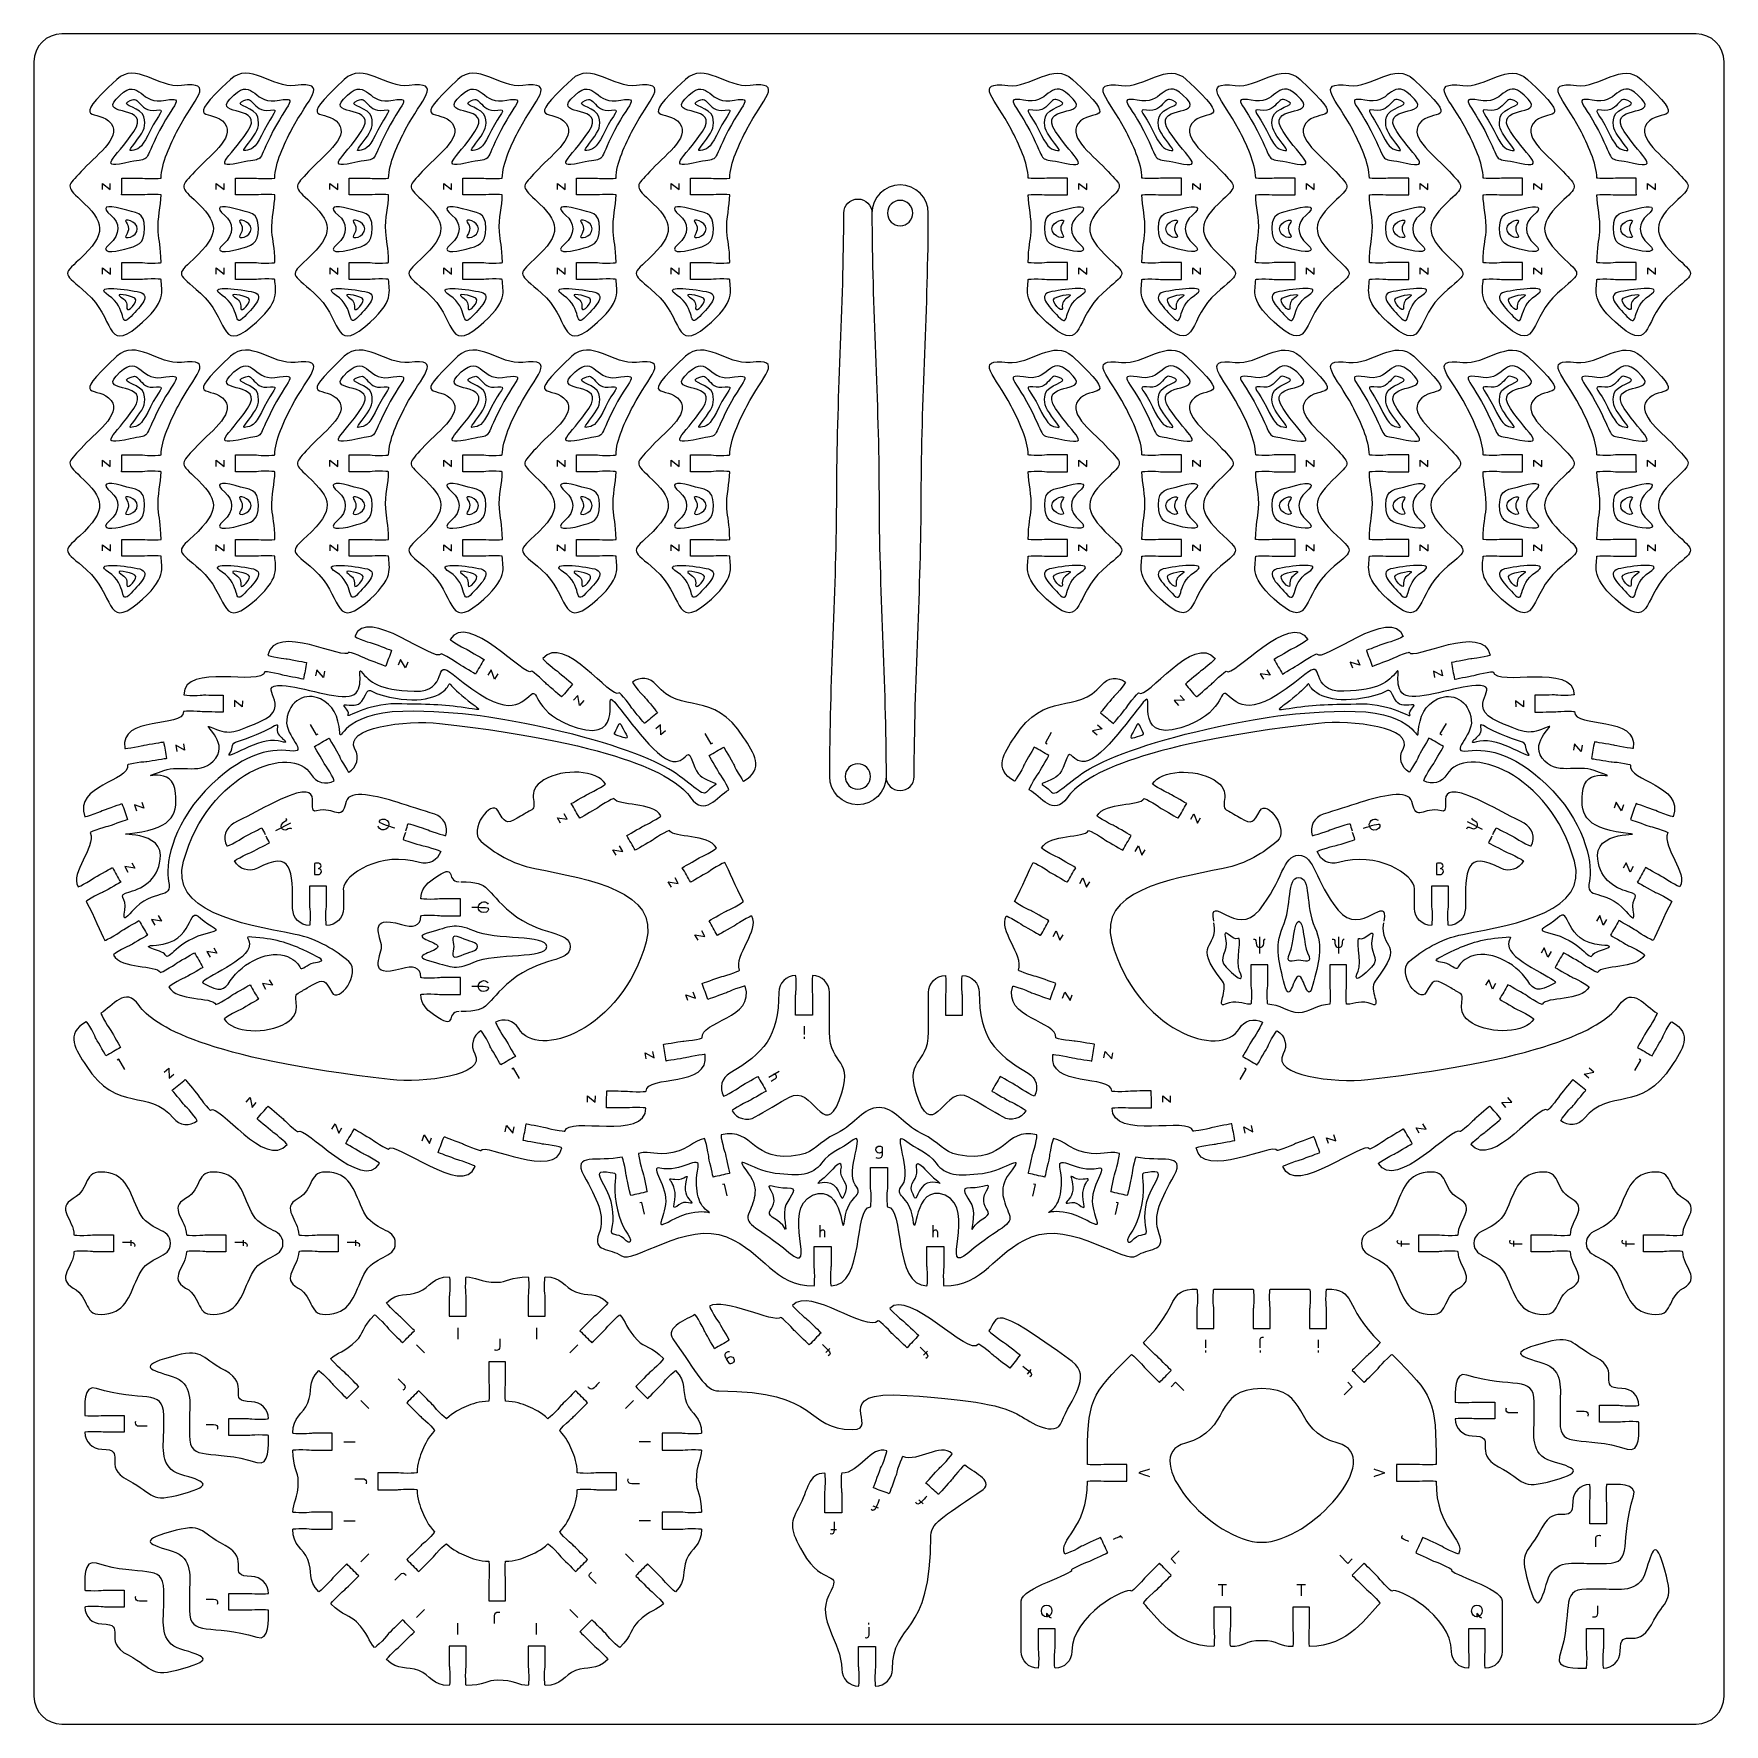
# Model space of a CAD drawing. Extents: x 0 to 300, y 0 to 300.
import ezdxf

# ---------------------------------------------------------------- set-up
doc = ezdxf.new("R2010")
doc.units = 0
doc.header["$MEASUREMENT"] = 0
doc.layers.add('DEFAULT', color=7, linetype='CONTINUOUS')

msp = doc.modelspace()

# ---------------------------------------------------------------- linework, layer by layer
at = {"layer": 'DEFAULT', "color": 250}
for points in [[(12.19, 272.45), (12.19, 273.55), (13.58, 272.45), (13.58, 273.56)], [(32.38, 272.45), (32.38, 273.55), (33.77, 272.45), (33.77, 273.56)], [(52.56, 272.45), (52.56, 273.55), (53.96, 272.45), (53.96, 273.56)], [(72.75, 272.45), (72.75, 273.55), (74.14, 272.45), (74.14, 273.56)], [(92.94, 272.45), (92.94, 273.55), (94.33, 272.45), (94.33, 273.56)], [(113.12, 272.45), (113.12, 273.55), (114.51, 272.45), (114.51, 273.56)], [(185.49, 272.45), (185.49, 273.55), (186.88, 272.45), (186.88, 273.56)], [(205.67, 272.45), (205.67, 273.55), (207.06, 272.45), (207.06, 273.56)], [(225.86, 272.45), (225.86, 273.55), (227.25, 272.45), (227.25, 273.56)], [(246.04, 272.45), (246.04, 273.55), (247.43, 272.45), (247.43, 273.56)], [(266.23, 272.45), (266.23, 273.55), (267.62, 272.45), (267.62, 273.56)], [(286.41, 272.45), (286.41, 273.55), (287.8, 272.45), (287.8, 273.56)], [(12.2, 257.45), (12.2, 258.55), (13.59, 257.45), (13.59, 258.57)], [(32.38, 257.45), (32.38, 258.55), (33.77, 257.45), (33.77, 258.57)], [(52.57, 257.45), (52.57, 258.55), (53.96, 257.45), (53.96, 258.57)], [(72.75, 257.45), (72.75, 258.55), (74.14, 257.45), (74.14, 258.57)], [(92.94, 257.45), (92.94, 258.55), (94.33, 257.45), (94.33, 258.57)], [(113.12, 257.45), (113.12, 258.55), (114.51, 257.45), (114.51, 258.57)], [(185.49, 257.45), (185.49, 258.55), (186.88, 257.45), (186.88, 258.57)], [(205.67, 257.45), (205.67, 258.55), (207.06, 257.45), (207.06, 258.57)], [(225.86, 257.45), (225.86, 258.55), (227.25, 257.45), (227.25, 258.57)], [(246.04, 257.45), (246.04, 258.55), (247.44, 257.45), (247.44, 258.57)], [(266.23, 257.45), (266.23, 258.55), (267.62, 257.45), (267.62, 258.57)], [(286.42, 257.45), (286.42, 258.55), (287.81, 257.45), (287.81, 258.57)], [(12.19, 223.32), (12.19, 224.42), (13.58, 223.32), (13.58, 224.44)], [(32.38, 223.32), (32.38, 224.42), (33.77, 223.32), (33.77, 224.44)], [(52.56, 223.32), (52.56, 224.42), (53.96, 223.32), (53.96, 224.44)], [(72.75, 223.32), (72.75, 224.42), (74.14, 223.32), (74.14, 224.44)], [(92.94, 223.32), (92.94, 224.42), (94.33, 223.32), (94.33, 224.44)], [(113.12, 223.32), (113.12, 224.42), (114.51, 223.32), (114.51, 224.44)], [(185.49, 223.32), (185.49, 224.42), (186.88, 223.32), (186.88, 224.44)], [(205.67, 223.32), (205.67, 224.42), (207.06, 223.32), (207.06, 224.44)], [(225.86, 223.32), (225.86, 224.42), (227.25, 223.32), (227.25, 224.44)], [(246.04, 223.32), (246.04, 224.42), (247.43, 223.32), (247.43, 224.44)], [(266.23, 223.32), (266.23, 224.42), (267.62, 223.32), (267.62, 224.44)], [(286.41, 223.32), (286.41, 224.42), (287.8, 223.32), (287.8, 224.44)], [(12.2, 208.32), (12.2, 209.43), (13.59, 208.32), (13.59, 209.44)], [(32.38, 208.32), (32.38, 209.43), (33.77, 208.32), (33.77, 209.44)], [(52.57, 208.32), (52.57, 209.43), (53.96, 208.32), (53.96, 209.44)], [(72.75, 208.32), (72.75, 209.43), (74.14, 208.32), (74.14, 209.44)], [(92.94, 208.32), (92.94, 209.43), (94.33, 208.32), (94.33, 209.44)], [(113.12, 208.32), (113.12, 209.43), (114.51, 208.32), (114.51, 209.44)], [(185.49, 208.32), (185.49, 209.43), (186.88, 208.32), (186.88, 209.44)], [(205.67, 208.32), (205.67, 209.43), (207.06, 208.32), (207.06, 209.44)], [(225.86, 208.32), (225.86, 209.43), (227.25, 208.32), (227.25, 209.44)], [(246.04, 208.32), (246.04, 209.43), (247.44, 208.32), (247.44, 209.44)], [(266.23, 208.32), (266.23, 209.43), (267.62, 208.32), (267.62, 209.44)], [(286.42, 208.32), (286.42, 209.43), (287.81, 208.32), (287.81, 209.44)], [(66.36, 188.59), (65.97, 187.55), (65.06, 189.08), (64.66, 188.03)], [(234.94, 189.08), (235.34, 188.03), (233.64, 188.59), (234.03, 187.55)], [(51.59, 186.97), (51.39, 185.88), (50.22, 187.23), (50.02, 186.13)], [(82.35, 186.51), (81.78, 185.56), (81.15, 187.22), (80.58, 186.26)], [(218.85, 187.22), (219.42, 186.26), (217.65, 186.51), (218.22, 185.56)], [(249.78, 187.23), (249.98, 186.13), (248.41, 186.97), (248.61, 185.88)], [(37.01, 181.74), (37, 180.63), (35.62, 181.75), (35.6, 180.64)], [(97.59, 181.75), (96.87, 180.91), (96.53, 182.66), (95.81, 181.81)], [(203.47, 182.66), (204.19, 181.81), (202.41, 181.75), (203.13, 180.91)], [(264.38, 181.75), (264.4, 180.64), (262.99, 181.74), (263, 180.63)], [(49.05, 177.53), (50.12, 175.69), (50.44, 175.88)], [(112.12, 176.39), (111.27, 175.69), (111.24, 177.46), (110.38, 176.75)], [(188.76, 177.46), (189.62, 176.75), (187.88, 176.39), (188.73, 175.69)], [(250.63, 177.72), (249.56, 175.88), (249.88, 175.69)], [(26.56, 174.06), (26.74, 172.97), (25.18, 173.83), (25.37, 172.73)], [(119.1, 175.93), (120.17, 174.09), (120.48, 174.27)], [(180.58, 176.11), (179.52, 174.27), (179.83, 174.09)], [(274.82, 173.83), (274.63, 172.73), (273.44, 174.06), (273.26, 172.97)], [(19.17, 163.72), (19.53, 162.67), (17.85, 163.26), (18.22, 162.2)], [(282.15, 163.26), (281.78, 162.2), (280.83, 163.72), (280.47, 162.67)], [(42.97, 158.69), (45.63, 160.08)], [(93.47, 159.99), (92.92, 160.95), (94.68, 160.69), (94.12, 161.65)], [(205.32, 160.69), (205.88, 161.65), (206.53, 159.99), (207.08, 160.95)], [(257.12, 158.87), (254.46, 160.25)], [(103.33, 154.31), (102.77, 155.27), (104.53, 155.01), (103.97, 155.98)], [(195.47, 155.01), (196.03, 155.98), (196.67, 154.31), (197.23, 155.27)], [(17.38, 152.99), (17.92, 152.03), (16.16, 152.31), (16.71, 151.34)], [(113.17, 148.63), (112.61, 149.58), (114.37, 149.32), (113.81, 150.29)], [(185.63, 149.32), (186.19, 150.29), (186.83, 148.63), (187.39, 149.58)], [(283.84, 152.31), (283.29, 151.34), (282.62, 152.99), (282.08, 152.03)], [(22.09, 143.6), (22.65, 142.64), (20.89, 142.9), (21.45, 141.93)], [(279.11, 142.9), (278.55, 141.93), (277.91, 143.6), (277.35, 142.64)], [(117.88, 139.23), (117.34, 140.19), (119.1, 139.91), (118.55, 140.89)], [(180.9, 139.91), (181.45, 140.89), (182.12, 139.23), (182.66, 140.19)], [(217.59, 136.86), (217.59, 139.86)], [(231.59, 136.86), (231.59, 139.86)], [(31.93, 137.91), (32.49, 136.95), (30.73, 137.21), (31.29, 136.25)], [(269.27, 137.21), (268.71, 136.25), (268.07, 137.91), (267.51, 136.95)], [(41.79, 132.23), (42.34, 131.28), (40.58, 131.54), (41.14, 130.57)], [(259.42, 131.54), (258.86, 130.57), (258.21, 132.23), (257.66, 131.28)], [(116.09, 128.51), (115.73, 129.55), (117.41, 128.97), (117.04, 130.02)], [(182.59, 128.97), (182.96, 130.02), (183.91, 128.51), (184.27, 129.55)], [(136.71, 123.98), (136.71, 122.53)], [(136.71, 122.06), (136.71, 121.74)], [(16.16, 116.29), (15.09, 118.14), (14.78, 117.95)], [(108.7, 118.16), (108.52, 119.25), (110.08, 118.39), (109.89, 119.49)], [(189.92, 118.39), (190.11, 119.49), (191.3, 118.16), (191.48, 119.25)], [(284.16, 116.11), (285.22, 117.95), (284.91, 118.14)], [(23.14, 115.83), (23.99, 116.54), (24.02, 114.76), (24.88, 115.47)], [(86.21, 114.69), (85.14, 116.53), (84.82, 116.35)], [(130.45, 114.95), (132.3, 116.01)], [(214.11, 114.51), (215.18, 116.35), (214.86, 116.53)], [(275.98, 114.76), (275.12, 115.47), (276.86, 115.83), (276.01, 116.54)], [(37.67, 110.47), (38.39, 111.31), (38.73, 109.56), (39.45, 110.41)], [(98.25, 110.48), (98.26, 111.59), (99.64, 110.47), (99.66, 111.59)], [(200.36, 110.47), (200.35, 111.59), (201.75, 110.48), (201.74, 111.59)], [(261.27, 109.56), (260.55, 110.41), (262.33, 110.47), (261.61, 111.31)], [(52.91, 105.71), (53.48, 106.66), (54.11, 105), (54.68, 105.96)], [(83.67, 105.25), (83.87, 106.34), (85.04, 105), (85.24, 106.1)], [(214.96, 105), (214.76, 106.1), (216.33, 105.25), (216.13, 106.34)], [(245.89, 105), (245.32, 105.96), (247.09, 105.71), (246.52, 106.66)], [(68.9, 103.64), (69.29, 104.67), (70.2, 103.15), (70.6, 104.19)], [(229.8, 103.15), (229.4, 104.19), (231.1, 103.64), (230.71, 104.67)], [(123.03, 93.89), (122.57, 95.96), (122.21, 95.88)], [(177.33, 93.81), (177.79, 95.88), (177.44, 95.96)], [(108.39, 90.61), (107.93, 92.69), (107.57, 92.61)], [(191.97, 90.53), (192.43, 92.61), (192.08, 92.69)], [(139.58, 86.54), (139.58, 88.67)], [(159.6, 86.54), (159.6, 88.67)], [(17.19, 86.03), (17.19, 85.01)], [(37.13, 86.03), (37.13, 85.01)], [(57.07, 86.03), (57.07, 85.01)], [(242.72, 84.88), (242.72, 85.9)], [(262.67, 84.88), (262.67, 85.9)], [(282.61, 84.88), (282.61, 85.9)], [(75.24, 70.45), (75.24, 68.43)], [(89.24, 70.45), (89.24, 68.43)], [(67.93, 67.43), (69.36, 66)], [(96.54, 67.43), (95.11, 66)], [(141.28, 66.78), (140.57, 66.05)], [(158.61, 66.31), (157.9, 65.58)], [(207.92, 68.32), (207.92, 66.87)], [(207.92, 66.41), (207.92, 66.09)], [(217.62, 66.41), (217.62, 66.08)], [(227.93, 68.32), (227.93, 66.87)], [(227.93, 66.41), (227.93, 66.08)], [(176.94, 63.06), (176.32, 62.25)], [(201.85, 59.99), (202.65, 60.78), (204.08, 59.35)], [(233.2, 60.78), (233.99, 59.99), (232.56, 58.56)], [(58.03, 57.53), (59.46, 56.1)], [(106.44, 57.53), (105.01, 56.1)], [(55.01, 50.23), (57.03, 50.23)], [(109.47, 50.23), (107.45, 50.23)], [(157.81, 39.23), (157.06, 39.91)], [(55.01, 36.22), (57.03, 36.22)], [(109.47, 36.22), (107.45, 36.22)], [(149.9, 38.45), (148.94, 38.8)], [(142.46, 34.58), (141.44, 34.58)], [(58.03, 28.92), (59.46, 30.35)], [(106.44, 28.92), (105.01, 30.35)], [(202.65, 28.64), (201.86, 29.44), (203.29, 30.86)], [(233.99, 29.44), (233.2, 28.64), (231.77, 30.08)], [(210.17, 24.91), (211.67, 24.91)], [(210.92, 24.91), (210.92, 22.89)], [(224.17, 24.91), (225.67, 24.91)], [(224.92, 24.91), (224.92, 22.89)], [(67.93, 19.02), (69.36, 20.45)], [(75.24, 15.99), (75.24, 18.02)], [(89.24, 15.99), (89.24, 18.02)], [(96.54, 19.02), (95.11, 20.45)], [(148.19, 17.77), (148.19, 18.09)]]:
    msp.add_lwpolyline(points, dxfattribs=at)
at = {"layer": 'DEFAULT', "color": 1}
for points, knots in [([(295, 0.1), (198.33, 0.1), (101.67, 0.1), (5, 0.1), (2.25, 0.1), (0, 2.35), (0, 5.1), (0, 101.77), (0, 198.43), (0, 295.1), (0, 297.85), (2.25, 300.1), (5, 300.1), (101.67, 300.1), (198.33, 300.1), (295, 300.1), (297.75, 300.1), (300, 297.85), (300, 295.1), (300, 198.43), (300, 101.77), (300, 5.1), (300, 2.35), (297.75, 0.1), (295, 0.1)], [0, 0, 0, 0, 822.047, 822.047, 822.047, 823.047, 823.047, 823.047, 1645.094, 1645.094, 1645.094, 1646.094, 1646.094, 1646.094, 2468.141, 2468.141, 2468.141, 2469.141, 2469.141, 2469.141, 3291.188, 3291.188, 3291.188, 3292.188, 3292.188, 3292.188, 3292.188]), ([(25.61, 283.16), (24.25, 280.54), (22.6, 277.08), (22.6, 274.5), (22.58, 274.44), (21.81, 274.4), (20.85, 274.4), (19.88, 274.4), (19.27, 274.5), (19.1, 274.5), (18.22, 274.5), (15.6, 274.5), (15.6, 274.5), (15.6, 273.5), (15.6, 272.5), (15.59, 271.5), (15.59, 271.5), (18.22, 271.5), (19.1, 271.5), (19.27, 271.5), (19.88, 271.6), (20.85, 271.6), (21.81, 271.6), (22.6, 271.55), (22.59, 271.5), (22.59, 269.45), (21.91, 267.51), (22.09, 264.95), (22.2, 263.28), (22.54, 262.38), (22.6, 259.5), (22.59, 259.44), (21.81, 259.4), (20.85, 259.4), (19.88, 259.4), (19.27, 259.5), (19.1, 259.5), (18.23, 259.5), (15.6, 259.51), (15.6, 259.51), (15.6, 258.51), (15.6, 257.51), (15.6, 256.51), (15.6, 256.51), (18.22, 256.5), (19.09, 256.5), (19.27, 256.5), (19.88, 256.6), (20.85, 256.6), (21.81, 256.6), (22.59, 256.55), (22.6, 256.5), (22.59, 254.5), (23.92, 252.67), (18.35, 248.08), (12.78, 243.49), (14.34, 249.74), (9.37, 254.1), (5.32, 257.66), (4.95, 257.17), (8.09, 260.07), (13.12, 264.74), (12.58, 266.69), (8.25, 270.67), (5.57, 273.15), (6.01, 273), (8.39, 275.66), (10.75, 278.3), (15.65, 281.61), (13.73, 284.16), (11.54, 287.08), (5.82, 283.64), (14.72, 291.99), (18.11, 295.18), (22.15, 290.42), (26.21, 290.92), (32.42, 291.68), (28.39, 288.5), (25.61, 283.16)], [1, 1, 1, 1, 2, 2, 2, 3, 3, 3, 4, 4, 4, 5, 5, 5, 13.504001, 13.504001, 13.504001, 14.504001, 14.504001, 14.504001, 15.504001, 15.504001, 15.504001, 16.504001, 16.504001, 16.504001, 17.504001, 17.504001, 17.504001, 18.504001, 18.504001, 18.504001, 19.504001, 19.504001, 19.504001, 20.504001, 20.504001, 20.504001, 21.504001, 21.504001, 21.504001, 30.008003, 30.008003, 30.008003, 31.008003, 31.008003, 31.008003, 32.008003, 32.008003, 32.008003, 33.008003, 33.008003, 33.008003, 34.008003, 34.008003, 34.008003, 35.008003, 35.008003, 35.008003, 36.008003, 36.008003, 36.008003, 37.008003, 37.008003, 37.008003, 38.008003, 38.008003, 38.008003, 39.008003, 39.008003, 39.008003, 40.008003, 40.008003, 40.008003, 41.008003, 41.008003, 41.008003, 42.008003, 42.008003, 42.008003, 42.008003]), ([(45.8, 283.16), (44.43, 280.54), (42.78, 277.08), (42.78, 274.5), (42.77, 274.44), (41.99, 274.4), (41.03, 274.4), (40.07, 274.4), (39.46, 274.5), (39.28, 274.5), (38.41, 274.5), (35.78, 274.5), (35.78, 274.5), (35.78, 273.5), (35.78, 272.5), (35.78, 271.5), (35.78, 271.5), (38.4, 271.5), (39.28, 271.5), (39.46, 271.5), (40.06, 271.6), (41.03, 271.6), (42, 271.6), (42.78, 271.55), (42.78, 271.5), (42.78, 269.45), (42.1, 267.51), (42.27, 264.95), (42.39, 263.28), (42.73, 262.38), (42.78, 259.5), (42.77, 259.44), (42, 259.4), (41.03, 259.4), (40.07, 259.4), (39.46, 259.5), (39.29, 259.5), (38.41, 259.5), (35.78, 259.51), (35.78, 259.51), (35.78, 258.51), (35.78, 257.51), (35.78, 256.51), (35.78, 256.51), (38.41, 256.5), (39.28, 256.5), (39.46, 256.5), (40.07, 256.6), (41.03, 256.6), (42, 256.6), (42.78, 256.55), (42.78, 256.5), (42.78, 254.5), (44.1, 252.67), (38.53, 248.08), (32.97, 243.49), (34.52, 249.74), (29.56, 254.1), (25.51, 257.66), (25.14, 257.17), (28.28, 260.07), (33.3, 264.74), (32.76, 266.69), (28.44, 270.67), (25.75, 273.15), (26.19, 273), (28.57, 275.66), (30.93, 278.3), (35.84, 281.61), (33.92, 284.16), (31.72, 287.08), (26, 283.64), (34.9, 291.99), (38.29, 295.18), (42.34, 290.42), (46.4, 290.92), (52.61, 291.68), (48.58, 288.5), (45.8, 283.16)], [1, 1, 1, 1, 2, 2, 2, 3, 3, 3, 4, 4, 4, 5, 5, 5, 13.504001, 13.504001, 13.504001, 14.504001, 14.504001, 14.504001, 15.504001, 15.504001, 15.504001, 16.504001, 16.504001, 16.504001, 17.504001, 17.504001, 17.504001, 18.504001, 18.504001, 18.504001, 19.504001, 19.504001, 19.504001, 20.504001, 20.504001, 20.504001, 21.504001, 21.504001, 21.504001, 30.008003, 30.008003, 30.008003, 31.008003, 31.008003, 31.008003, 32.008003, 32.008003, 32.008003, 33.008003, 33.008003, 33.008003, 34.008003, 34.008003, 34.008003, 35.008003, 35.008003, 35.008003, 36.008003, 36.008003, 36.008003, 37.008003, 37.008003, 37.008003, 38.008003, 38.008003, 38.008003, 39.008003, 39.008003, 39.008003, 40.008003, 40.008003, 40.008003, 41.008003, 41.008003, 41.008003, 42.008003, 42.008003, 42.008003, 42.008003]), ([(65.99, 283.16), (64.62, 280.54), (62.97, 277.08), (62.97, 274.5), (62.95, 274.44), (62.18, 274.4), (61.22, 274.4), (60.25, 274.4), (59.64, 274.5), (59.47, 274.5), (58.59, 274.5), (55.97, 274.5), (55.97, 274.5), (55.97, 273.5), (55.97, 272.5), (55.97, 271.5), (55.97, 271.5), (58.59, 271.5), (59.47, 271.5), (59.64, 271.5), (60.25, 271.6), (61.22, 271.6), (62.18, 271.6), (62.97, 271.55), (62.97, 271.5), (62.96, 269.45), (62.28, 267.51), (62.46, 264.95), (62.57, 263.28), (62.91, 262.38), (62.97, 259.5), (62.96, 259.44), (62.18, 259.4), (61.22, 259.4), (60.25, 259.4), (59.64, 259.5), (59.47, 259.5), (58.6, 259.5), (55.97, 259.51), (55.97, 259.51), (55.97, 258.51), (55.97, 257.51), (55.97, 256.51), (55.97, 256.51), (58.59, 256.5), (59.47, 256.5), (59.64, 256.5), (60.25, 256.6), (61.22, 256.6), (62.18, 256.6), (62.97, 256.55), (62.97, 256.5), (62.96, 254.5), (64.29, 252.67), (58.72, 248.08), (53.15, 243.49), (54.71, 249.74), (49.74, 254.1), (45.69, 257.66), (45.32, 257.17), (48.46, 260.07), (53.49, 264.74), (52.95, 266.69), (48.62, 270.67), (45.94, 273.15), (46.38, 273), (48.76, 275.66), (51.12, 278.3), (56.02, 281.61), (54.1, 284.16), (51.91, 287.08), (46.19, 283.64), (55.09, 291.99), (58.48, 295.18), (62.52, 290.42), (66.59, 290.92), (72.79, 291.68), (68.76, 288.5), (65.99, 283.16)], [1, 1, 1, 1, 2, 2, 2, 3, 3, 3, 4, 4, 4, 5, 5, 5, 13.504001, 13.504001, 13.504001, 14.504001, 14.504001, 14.504001, 15.504001, 15.504001, 15.504001, 16.504001, 16.504001, 16.504001, 17.504001, 17.504001, 17.504001, 18.504001, 18.504001, 18.504001, 19.504001, 19.504001, 19.504001, 20.504001, 20.504001, 20.504001, 21.504001, 21.504001, 21.504001, 30.008003, 30.008003, 30.008003, 31.008003, 31.008003, 31.008003, 32.008003, 32.008003, 32.008003, 33.008003, 33.008003, 33.008003, 34.008003, 34.008003, 34.008003, 35.008003, 35.008003, 35.008003, 36.008003, 36.008003, 36.008003, 37.008003, 37.008003, 37.008003, 38.008003, 38.008003, 38.008003, 39.008003, 39.008003, 39.008003, 40.008003, 40.008003, 40.008003, 41.008003, 41.008003, 41.008003, 42.008003, 42.008003, 42.008003, 42.008003]), ([(86.17, 283.16), (84.8, 280.54), (83.16, 277.08), (83.15, 274.5), (83.14, 274.44), (82.36, 274.4), (81.4, 274.4), (80.44, 274.4), (79.83, 274.5), (79.65, 274.5), (78.78, 274.5), (76.15, 274.5), (76.15, 274.5), (76.15, 273.5), (76.15, 272.5), (76.15, 271.5), (76.15, 271.5), (78.77, 271.5), (79.65, 271.5), (79.83, 271.5), (80.43, 271.6), (81.4, 271.6), (82.37, 271.6), (83.15, 271.55), (83.15, 271.5), (83.15, 269.45), (82.47, 267.51), (82.64, 264.95), (82.76, 263.28), (83.1, 262.38), (83.16, 259.5), (83.14, 259.44), (82.37, 259.4), (81.41, 259.4), (80.44, 259.4), (79.83, 259.5), (79.66, 259.5), (78.78, 259.5), (76.15, 259.51), (76.15, 259.51), (76.15, 258.51), (76.15, 257.51), (76.15, 256.51), (76.15, 256.51), (78.78, 256.5), (79.65, 256.5), (79.83, 256.5), (80.44, 256.6), (81.4, 256.6), (82.37, 256.6), (83.15, 256.55), (83.15, 256.5), (83.15, 254.5), (84.47, 252.67), (78.9, 248.08), (73.34, 243.49), (74.89, 249.74), (69.93, 254.1), (65.88, 257.66), (65.51, 257.17), (68.65, 260.07), (73.67, 264.74), (73.13, 266.69), (68.81, 270.67), (66.13, 273.15), (66.56, 273), (68.94, 275.66), (71.3, 278.3), (76.21, 281.61), (74.29, 284.16), (72.09, 287.08), (66.37, 283.64), (75.27, 291.99), (78.66, 295.18), (82.71, 290.42), (86.77, 290.92), (92.98, 291.68), (88.95, 288.5), (86.17, 283.16)], [1, 1, 1, 1, 2, 2, 2, 3, 3, 3, 4, 4, 4, 5, 5, 5, 13.504001, 13.504001, 13.504001, 14.504001, 14.504001, 14.504001, 15.504001, 15.504001, 15.504001, 16.504001, 16.504001, 16.504001, 17.504001, 17.504001, 17.504001, 18.504001, 18.504001, 18.504001, 19.504001, 19.504001, 19.504001, 20.504001, 20.504001, 20.504001, 21.504001, 21.504001, 21.504001, 30.008003, 30.008003, 30.008003, 31.008003, 31.008003, 31.008003, 32.008003, 32.008003, 32.008003, 33.008003, 33.008003, 33.008003, 34.008003, 34.008003, 34.008003, 35.008003, 35.008003, 35.008003, 36.008003, 36.008003, 36.008003, 37.008003, 37.008003, 37.008003, 38.008003, 38.008003, 38.008003, 39.008003, 39.008003, 39.008003, 40.008003, 40.008003, 40.008003, 41.008003, 41.008003, 41.008003, 42.008003, 42.008003, 42.008003, 42.008003]), ([(106.36, 283.16), (104.99, 280.54), (103.34, 277.08), (103.34, 274.5), (103.33, 274.44), (102.55, 274.4), (101.59, 274.4), (100.62, 274.4), (100.01, 274.5), (99.84, 274.5), (98.97, 274.5), (96.34, 274.5), (96.34, 274.5), (96.34, 273.5), (96.34, 272.5), (96.34, 271.5), (96.34, 271.5), (98.96, 271.5), (99.84, 271.5), (100.01, 271.5), (100.62, 271.6), (101.59, 271.6), (102.55, 271.6), (103.34, 271.55), (103.34, 271.5), (103.33, 269.45), (102.66, 267.51), (102.83, 264.95), (102.94, 263.28), (103.28, 262.38), (103.34, 259.5), (103.33, 259.44), (102.55, 259.4), (101.59, 259.4), (100.62, 259.4), (100.02, 259.5), (99.84, 259.5), (98.97, 259.5), (96.34, 259.51), (96.34, 259.51), (96.34, 258.51), (96.34, 257.51), (96.34, 256.51), (96.34, 256.51), (98.96, 256.5), (99.84, 256.5), (100.01, 256.5), (100.62, 256.6), (101.59, 256.6), (102.56, 256.6), (103.34, 256.55), (103.34, 256.5), (103.34, 254.5), (104.66, 252.67), (99.09, 248.08), (93.52, 243.49), (95.08, 249.74), (90.11, 254.1), (86.06, 257.66), (85.7, 257.17), (88.83, 260.07), (93.86, 264.74), (93.32, 266.69), (88.99, 270.67), (86.31, 273.15), (86.75, 273), (89.13, 275.66), (91.49, 278.3), (96.39, 281.61), (94.47, 284.16), (92.28, 287.08), (86.56, 283.64), (95.46, 291.99), (98.85, 295.18), (102.89, 290.42), (106.96, 290.92), (113.17, 291.68), (109.14, 288.5), (106.36, 283.16)], [1, 1, 1, 1, 2, 2, 2, 3, 3, 3, 4, 4, 4, 5, 5, 5, 13.504001, 13.504001, 13.504001, 14.504001, 14.504001, 14.504001, 15.504001, 15.504001, 15.504001, 16.504001, 16.504001, 16.504001, 17.504001, 17.504001, 17.504001, 18.504001, 18.504001, 18.504001, 19.504001, 19.504001, 19.504001, 20.504001, 20.504001, 20.504001, 21.504001, 21.504001, 21.504001, 30.008003, 30.008003, 30.008003, 31.008003, 31.008003, 31.008003, 32.008003, 32.008003, 32.008003, 33.008003, 33.008003, 33.008003, 34.008003, 34.008003, 34.008003, 35.008003, 35.008003, 35.008003, 36.008003, 36.008003, 36.008003, 37.008003, 37.008003, 37.008003, 38.008003, 38.008003, 38.008003, 39.008003, 39.008003, 39.008003, 40.008003, 40.008003, 40.008003, 41.008003, 41.008003, 41.008003, 42.008003, 42.008003, 42.008003, 42.008003]), ([(126.54, 283.16), (125.17, 280.54), (123.53, 277.08), (123.52, 274.5), (123.51, 274.44), (122.74, 274.4), (121.77, 274.4), (120.81, 274.4), (120.2, 274.5), (120.03, 274.5), (119.15, 274.5), (116.52, 274.5), (116.52, 274.5), (116.52, 273.5), (116.52, 272.5), (116.52, 271.5), (116.52, 271.5), (119.15, 271.5), (120.02, 271.5), (120.2, 271.5), (120.81, 271.6), (121.77, 271.6), (122.74, 271.6), (123.52, 271.55), (123.52, 271.5), (123.52, 269.45), (122.84, 267.51), (123.01, 264.95), (123.13, 263.28), (123.47, 262.38), (123.53, 259.5), (123.51, 259.44), (122.74, 259.4), (121.78, 259.4), (120.81, 259.4), (120.2, 259.5), (120.03, 259.5), (119.15, 259.5), (116.53, 259.51), (116.53, 259.51), (116.53, 258.51), (116.52, 257.51), (116.52, 256.51), (116.52, 256.51), (119.15, 256.5), (120.02, 256.5), (120.2, 256.5), (120.81, 256.6), (121.77, 256.6), (122.74, 256.6), (123.52, 256.55), (123.52, 256.5), (123.52, 254.5), (124.84, 252.67), (119.28, 248.08), (113.71, 243.49), (115.26, 249.74), (110.3, 254.1), (106.25, 257.66), (105.88, 257.17), (109.02, 260.07), (114.04, 264.74), (113.5, 266.69), (109.18, 270.67), (106.5, 273.15), (106.93, 273), (109.31, 275.66), (111.67, 278.3), (116.58, 281.61), (114.66, 284.16), (112.46, 287.08), (106.74, 283.64), (115.64, 291.99), (119.03, 295.18), (123.08, 290.42), (127.14, 290.92), (133.35, 291.68), (129.32, 288.5), (126.54, 283.16)], [1, 1, 1, 1, 2, 2, 2, 3, 3, 3, 4, 4, 4, 5, 5, 5, 13.504001, 13.504001, 13.504001, 14.504001, 14.504001, 14.504001, 15.504001, 15.504001, 15.504001, 16.504001, 16.504001, 16.504001, 17.504001, 17.504001, 17.504001, 18.504001, 18.504001, 18.504001, 19.504001, 19.504001, 19.504001, 20.504001, 20.504001, 20.504001, 21.504001, 21.504001, 21.504001, 30.008003, 30.008003, 30.008003, 31.008003, 31.008003, 31.008003, 32.008003, 32.008003, 32.008003, 33.008003, 33.008003, 33.008003, 34.008003, 34.008003, 34.008003, 35.008003, 35.008003, 35.008003, 36.008003, 36.008003, 36.008003, 37.008003, 37.008003, 37.008003, 38.008003, 38.008003, 38.008003, 39.008003, 39.008003, 39.008003, 40.008003, 40.008003, 40.008003, 41.008003, 41.008003, 41.008003, 42.008003, 42.008003, 42.008003, 42.008003]), ([(173.46, 283.16), (174.83, 280.54), (176.47, 277.08), (176.48, 274.5), (176.49, 274.44), (177.26, 274.4), (178.23, 274.4), (179.19, 274.4), (179.8, 274.5), (179.97, 274.5), (180.85, 274.5), (183.48, 274.5), (183.48, 274.5), (183.48, 273.5), (183.48, 272.5), (183.48, 271.5), (183.48, 271.5), (180.85, 271.5), (179.98, 271.5), (179.8, 271.5), (179.19, 271.6), (178.23, 271.6), (177.26, 271.6), (176.48, 271.55), (176.48, 271.5), (176.48, 269.45), (177.16, 267.51), (176.99, 264.95), (176.87, 263.28), (176.53, 262.38), (176.47, 259.5), (176.49, 259.44), (177.26, 259.4), (178.22, 259.4), (179.19, 259.4), (179.8, 259.5), (179.97, 259.5), (180.85, 259.5), (183.47, 259.51), (183.47, 259.51), (183.47, 258.51), (183.48, 257.51), (183.48, 256.51), (183.48, 256.51), (180.85, 256.5), (179.98, 256.5), (179.8, 256.5), (179.19, 256.6), (178.23, 256.6), (177.26, 256.6), (176.48, 256.55), (176.48, 256.5), (176.48, 254.5), (175.16, 252.67), (180.72, 248.08), (186.29, 243.49), (184.74, 249.74), (189.7, 254.1), (193.75, 257.66), (194.12, 257.17), (190.98, 260.07), (185.96, 264.74), (186.5, 266.69), (190.82, 270.67), (193.5, 273.15), (193.07, 273), (190.69, 275.66), (188.33, 278.3), (183.42, 281.61), (185.34, 284.16), (187.54, 287.08), (193.26, 283.64), (184.36, 291.99), (180.97, 295.18), (176.92, 290.42), (172.86, 290.92), (166.65, 291.68), (170.68, 288.5), (173.46, 283.16)], [1, 1, 1, 1, 2, 2, 2, 3, 3, 3, 4, 4, 4, 5, 5, 5, 13.504001, 13.504001, 13.504001, 14.504001, 14.504001, 14.504001, 15.504001, 15.504001, 15.504001, 16.504001, 16.504001, 16.504001, 17.504001, 17.504001, 17.504001, 18.504001, 18.504001, 18.504001, 19.504001, 19.504001, 19.504001, 20.504001, 20.504001, 20.504001, 21.504001, 21.504001, 21.504001, 30.008003, 30.008003, 30.008003, 31.008003, 31.008003, 31.008003, 32.008003, 32.008003, 32.008003, 33.008003, 33.008003, 33.008003, 34.008003, 34.008003, 34.008003, 35.008003, 35.008003, 35.008003, 36.008003, 36.008003, 36.008003, 37.008003, 37.008003, 37.008003, 38.008003, 38.008003, 38.008003, 39.008003, 39.008003, 39.008003, 40.008003, 40.008003, 40.008003, 41.008003, 41.008003, 41.008003, 42.008003, 42.008003, 42.008003, 42.008003]), ([(193.64, 283.16), (195.01, 280.54), (196.66, 277.08), (196.66, 274.5), (196.67, 274.44), (197.45, 274.4), (198.41, 274.4), (199.38, 274.4), (199.99, 274.5), (200.16, 274.5), (201.03, 274.5), (203.66, 274.5), (203.66, 274.5), (203.66, 273.5), (203.66, 272.5), (203.66, 271.5), (203.66, 271.5), (201.04, 271.5), (200.16, 271.5), (199.99, 271.5), (199.38, 271.6), (198.41, 271.6), (197.45, 271.6), (196.66, 271.55), (196.66, 271.5), (196.67, 269.45), (197.34, 267.51), (197.17, 264.95), (197.06, 263.28), (196.72, 262.38), (196.66, 259.5), (196.67, 259.44), (197.45, 259.4), (198.41, 259.4), (199.38, 259.4), (199.98, 259.5), (200.16, 259.5), (201.03, 259.5), (203.66, 259.51), (203.66, 259.51), (203.66, 258.51), (203.66, 257.51), (203.66, 256.51), (203.66, 256.51), (201.04, 256.5), (200.16, 256.5), (199.99, 256.5), (199.38, 256.6), (198.41, 256.6), (197.44, 256.6), (196.66, 256.55), (196.66, 256.5), (196.66, 254.5), (195.34, 252.67), (200.91, 248.08), (206.48, 243.49), (204.92, 249.74), (209.89, 254.1), (213.94, 257.66), (214.3, 257.17), (211.17, 260.07), (206.14, 264.74), (206.68, 266.69), (211.01, 270.67), (213.69, 273.15), (213.25, 273), (210.87, 275.66), (208.51, 278.3), (203.61, 281.61), (205.53, 284.16), (207.72, 287.08), (213.44, 283.64), (204.54, 291.99), (201.15, 295.18), (197.11, 290.42), (193.04, 290.92), (186.83, 291.68), (190.86, 288.5), (193.64, 283.16)], [1, 1, 1, 1, 2, 2, 2, 3, 3, 3, 4, 4, 4, 5, 5, 5, 13.504001, 13.504001, 13.504001, 14.504001, 14.504001, 14.504001, 15.504001, 15.504001, 15.504001, 16.504001, 16.504001, 16.504001, 17.504001, 17.504001, 17.504001, 18.504001, 18.504001, 18.504001, 19.504001, 19.504001, 19.504001, 20.504001, 20.504001, 20.504001, 21.504001, 21.504001, 21.504001, 30.008003, 30.008003, 30.008003, 31.008003, 31.008003, 31.008003, 32.008003, 32.008003, 32.008003, 33.008003, 33.008003, 33.008003, 34.008003, 34.008003, 34.008003, 35.008003, 35.008003, 35.008003, 36.008003, 36.008003, 36.008003, 37.008003, 37.008003, 37.008003, 38.008003, 38.008003, 38.008003, 39.008003, 39.008003, 39.008003, 40.008003, 40.008003, 40.008003, 41.008003, 41.008003, 41.008003, 42.008003, 42.008003, 42.008003, 42.008003]), ([(213.83, 283.16), (215.2, 280.54), (216.84, 277.08), (216.85, 274.5), (216.86, 274.44), (217.64, 274.4), (218.6, 274.4), (219.56, 274.4), (220.17, 274.5), (220.35, 274.5), (221.22, 274.5), (223.85, 274.5), (223.85, 274.5), (223.85, 273.5), (223.85, 272.5), (223.85, 271.5), (223.85, 271.5), (221.23, 271.5), (220.35, 271.5), (220.17, 271.5), (219.57, 271.6), (218.6, 271.6), (217.63, 271.6), (216.85, 271.55), (216.85, 271.5), (216.85, 269.45), (217.53, 267.51), (217.36, 264.95), (217.24, 263.28), (216.9, 262.38), (216.84, 259.5), (216.86, 259.44), (217.63, 259.4), (218.59, 259.4), (219.56, 259.4), (220.17, 259.5), (220.34, 259.5), (221.22, 259.5), (223.85, 259.51), (223.85, 259.51), (223.85, 258.51), (223.85, 257.51), (223.85, 256.51), (223.85, 256.51), (221.22, 256.5), (220.35, 256.5), (220.17, 256.5), (219.56, 256.6), (218.6, 256.6), (217.63, 256.6), (216.85, 256.55), (216.85, 256.5), (216.85, 254.5), (215.53, 252.67), (221.1, 248.08), (226.66, 243.49), (225.11, 249.74), (230.07, 254.1), (234.12, 257.66), (234.49, 257.17), (231.35, 260.07), (226.33, 264.74), (226.87, 266.69), (231.19, 270.67), (233.87, 273.15), (233.44, 273), (231.06, 275.66), (228.7, 278.3), (223.79, 281.61), (225.71, 284.16), (227.91, 287.08), (233.63, 283.64), (224.73, 291.99), (221.34, 295.18), (217.29, 290.42), (213.23, 290.92), (207.02, 291.68), (211.05, 288.5), (213.83, 283.16)], [1, 1, 1, 1, 2, 2, 2, 3, 3, 3, 4, 4, 4, 5, 5, 5, 13.504001, 13.504001, 13.504001, 14.504001, 14.504001, 14.504001, 15.504001, 15.504001, 15.504001, 16.504001, 16.504001, 16.504001, 17.504001, 17.504001, 17.504001, 18.504001, 18.504001, 18.504001, 19.504001, 19.504001, 19.504001, 20.504001, 20.504001, 20.504001, 21.504001, 21.504001, 21.504001, 30.008003, 30.008003, 30.008003, 31.008003, 31.008003, 31.008003, 32.008003, 32.008003, 32.008003, 33.008003, 33.008003, 33.008003, 34.008003, 34.008003, 34.008003, 35.008003, 35.008003, 35.008003, 36.008003, 36.008003, 36.008003, 37.008003, 37.008003, 37.008003, 38.008003, 38.008003, 38.008003, 39.008003, 39.008003, 39.008003, 40.008003, 40.008003, 40.008003, 41.008003, 41.008003, 41.008003, 42.008003, 42.008003, 42.008003, 42.008003]), ([(234.01, 283.16), (235.38, 280.54), (237.03, 277.08), (237.03, 274.5), (237.05, 274.44), (237.82, 274.4), (238.78, 274.4), (239.75, 274.4), (240.36, 274.5), (240.53, 274.5), (241.41, 274.5), (244.03, 274.5), (244.03, 274.5), (244.03, 273.5), (244.03, 272.5), (244.03, 271.5), (244.03, 271.5), (241.41, 271.5), (240.53, 271.5), (240.36, 271.5), (239.75, 271.6), (238.78, 271.6), (237.82, 271.6), (237.03, 271.55), (237.03, 271.5), (237.04, 269.45), (237.72, 267.51), (237.54, 264.95), (237.43, 263.28), (237.09, 262.38), (237.03, 259.5), (237.04, 259.44), (237.82, 259.4), (238.78, 259.4), (239.75, 259.4), (240.36, 259.5), (240.53, 259.5), (241.4, 259.5), (244.03, 259.51), (244.03, 259.51), (244.03, 258.51), (244.03, 257.51), (244.03, 256.51), (244.03, 256.51), (241.41, 256.5), (240.53, 256.5), (240.36, 256.5), (239.75, 256.6), (238.78, 256.6), (237.82, 256.6), (237.03, 256.55), (237.03, 256.5), (237.04, 254.5), (235.71, 252.67), (241.28, 248.08), (246.85, 243.49), (245.29, 249.74), (250.26, 254.1), (254.31, 257.66), (254.68, 257.17), (251.54, 260.07), (246.51, 264.74), (247.05, 266.69), (251.38, 270.67), (254.06, 273.15), (253.62, 273), (251.24, 275.66), (248.88, 278.3), (243.98, 281.61), (245.9, 284.16), (248.09, 287.08), (253.81, 283.64), (244.91, 291.99), (241.52, 295.18), (237.48, 290.42), (233.41, 290.92), (227.21, 291.68), (231.24, 288.5), (234.01, 283.16)], [1, 1, 1, 1, 2, 2, 2, 3, 3, 3, 4, 4, 4, 5, 5, 5, 13.504001, 13.504001, 13.504001, 14.504001, 14.504001, 14.504001, 15.504001, 15.504001, 15.504001, 16.504001, 16.504001, 16.504001, 17.504001, 17.504001, 17.504001, 18.504001, 18.504001, 18.504001, 19.504001, 19.504001, 19.504001, 20.504001, 20.504001, 20.504001, 21.504001, 21.504001, 21.504001, 30.008003, 30.008003, 30.008003, 31.008003, 31.008003, 31.008003, 32.008003, 32.008003, 32.008003, 33.008003, 33.008003, 33.008003, 34.008003, 34.008003, 34.008003, 35.008003, 35.008003, 35.008003, 36.008003, 36.008003, 36.008003, 37.008003, 37.008003, 37.008003, 38.008003, 38.008003, 38.008003, 39.008003, 39.008003, 39.008003, 40.008003, 40.008003, 40.008003, 41.008003, 41.008003, 41.008003, 42.008003, 42.008003, 42.008003, 42.008003]), ([(254.2, 283.16), (255.57, 280.54), (257.22, 277.08), (257.22, 274.5), (257.23, 274.44), (258.01, 274.4), (258.97, 274.4), (259.93, 274.4), (260.54, 274.5), (260.72, 274.5), (261.59, 274.5), (264.22, 274.5), (264.22, 274.5), (264.22, 273.5), (264.22, 272.5), (264.22, 271.5), (264.22, 271.5), (261.6, 271.5), (260.72, 271.5), (260.54, 271.5), (259.94, 271.6), (258.97, 271.6), (258, 271.6), (257.22, 271.55), (257.22, 271.5), (257.22, 269.45), (257.9, 267.51), (257.73, 264.95), (257.61, 263.28), (257.27, 262.38), (257.22, 259.5), (257.23, 259.44), (258, 259.4), (258.97, 259.4), (259.93, 259.4), (260.54, 259.5), (260.71, 259.5), (261.59, 259.5), (264.22, 259.51), (264.22, 259.51), (264.22, 258.51), (264.22, 257.51), (264.22, 256.51), (264.22, 256.51), (261.59, 256.5), (260.72, 256.5), (260.54, 256.5), (259.93, 256.6), (258.97, 256.6), (258, 256.6), (257.22, 256.55), (257.22, 256.5), (257.22, 254.5), (255.9, 252.67), (261.47, 248.08), (267.03, 243.49), (265.48, 249.74), (270.44, 254.1), (274.49, 257.66), (274.86, 257.17), (271.72, 260.07), (266.7, 264.74), (267.24, 266.69), (271.56, 270.67), (274.25, 273.15), (273.81, 273), (271.43, 275.66), (269.07, 278.3), (264.16, 281.61), (266.08, 284.16), (268.28, 287.08), (274, 283.64), (265.1, 291.99), (261.71, 295.18), (257.66, 290.42), (253.6, 290.92), (247.39, 291.68), (251.42, 288.5), (254.2, 283.16)], [1, 1, 1, 1, 2, 2, 2, 3, 3, 3, 4, 4, 4, 5, 5, 5, 13.504001, 13.504001, 13.504001, 14.504001, 14.504001, 14.504001, 15.504001, 15.504001, 15.504001, 16.504001, 16.504001, 16.504001, 17.504001, 17.504001, 17.504001, 18.504001, 18.504001, 18.504001, 19.504001, 19.504001, 19.504001, 20.504001, 20.504001, 20.504001, 21.504001, 21.504001, 21.504001, 30.008003, 30.008003, 30.008003, 31.008003, 31.008003, 31.008003, 32.008003, 32.008003, 32.008003, 33.008003, 33.008003, 33.008003, 34.008003, 34.008003, 34.008003, 35.008003, 35.008003, 35.008003, 36.008003, 36.008003, 36.008003, 37.008003, 37.008003, 37.008003, 38.008003, 38.008003, 38.008003, 39.008003, 39.008003, 39.008003, 40.008003, 40.008003, 40.008003, 41.008003, 41.008003, 41.008003, 42.008003, 42.008003, 42.008003, 42.008003]), ([(274.39, 283.16), (275.75, 280.54), (277.4, 277.08), (277.4, 274.5), (277.42, 274.44), (278.19, 274.4), (279.15, 274.4), (280.12, 274.4), (280.73, 274.5), (280.9, 274.5), (281.78, 274.5), (284.4, 274.5), (284.4, 274.5), (284.4, 273.5), (284.4, 272.5), (284.41, 271.5), (284.41, 271.5), (281.78, 271.5), (280.9, 271.5), (280.73, 271.5), (280.12, 271.6), (279.15, 271.6), (278.19, 271.6), (277.4, 271.55), (277.4, 271.5), (277.41, 269.45), (278.09, 267.51), (277.91, 264.95), (277.8, 263.28), (277.46, 262.38), (277.4, 259.5), (277.41, 259.44), (278.19, 259.4), (279.15, 259.4), (280.12, 259.4), (280.73, 259.5), (280.9, 259.5), (281.77, 259.5), (284.4, 259.51), (284.4, 259.51), (284.4, 258.51), (284.4, 257.51), (284.4, 256.51), (284.4, 256.51), (281.78, 256.5), (280.91, 256.5), (280.73, 256.5), (280.12, 256.6), (279.15, 256.6), (278.19, 256.6), (277.41, 256.55), (277.4, 256.5), (277.41, 254.5), (276.08, 252.67), (281.65, 248.08), (287.22, 243.49), (285.66, 249.74), (290.63, 254.1), (294.68, 257.66), (295.05, 257.17), (291.91, 260.07), (286.88, 264.74), (287.42, 266.69), (291.75, 270.67), (294.43, 273.15), (293.99, 273), (291.61, 275.66), (289.25, 278.3), (284.35, 281.61), (286.27, 284.16), (288.46, 287.08), (294.18, 283.64), (285.28, 291.99), (281.89, 295.18), (277.85, 290.42), (273.79, 290.92), (267.58, 291.68), (271.61, 288.5), (274.39, 283.16)], [1, 1, 1, 1, 2, 2, 2, 3, 3, 3, 4, 4, 4, 5, 5, 5, 13.504001, 13.504001, 13.504001, 14.504001, 14.504001, 14.504001, 15.504001, 15.504001, 15.504001, 16.504001, 16.504001, 16.504001, 17.504001, 17.504001, 17.504001, 18.504001, 18.504001, 18.504001, 19.504001, 19.504001, 19.504001, 20.504001, 20.504001, 20.504001, 21.504001, 21.504001, 21.504001, 30.008003, 30.008003, 30.008003, 31.008003, 31.008003, 31.008003, 32.008003, 32.008003, 32.008003, 33.008003, 33.008003, 33.008003, 34.008003, 34.008003, 34.008003, 35.008003, 35.008003, 35.008003, 36.008003, 36.008003, 36.008003, 37.008003, 37.008003, 37.008003, 38.008003, 38.008003, 38.008003, 39.008003, 39.008003, 39.008003, 40.008003, 40.008003, 40.008003, 41.008003, 41.008003, 41.008003, 42.008003, 42.008003, 42.008003, 42.008003]), ([(153.75, 165.79), (152.37, 165.79), (151.25, 166.9), (151.25, 168.28), (151.25, 184.95), (150, 201.62), (150, 218.29), (150, 234.95), (148.75, 251.62), (148.75, 268.29), (148.75, 271.05), (150.99, 273.28), (153.75, 273.28), (156.51, 273.28), (158.75, 271.05), (158.75, 268.29), (158.75, 251.62), (157.5, 234.95), (157.5, 218.29), (157.5, 201.62), (156.25, 184.95), (156.25, 168.28), (156.25, 166.9), (155.13, 165.79), (153.75, 165.79)], [0, 0, 0, 0, 1, 1, 1, 2, 2, 2, 3, 3, 3, 4, 4, 4, 5, 5, 5, 6, 6, 6, 7, 7, 7, 8, 8, 8, 8]), ([(151.25, 168.28), (151.25, 165.52), (149.01, 163.28), (146.25, 163.28), (143.49, 163.28), (141.25, 165.52), (141.25, 168.28), (141.25, 184.95), (142.5, 201.62), (142.5, 218.28), (142.5, 234.95), (143.75, 251.62), (143.75, 268.29), (143.75, 269.67), (144.87, 270.78), (146.25, 270.78), (147.63, 270.78), (148.75, 269.67), (148.75, 268.29)], [0, 0, 0, 0, 1, 1, 1, 2, 2, 2, 3, 3, 3, 4, 4, 4, 5, 5, 5, 6, 6, 6, 6]), ([(25.61, 234.04), (24.25, 231.41), (22.6, 227.95), (22.6, 225.37), (22.58, 225.31), (21.81, 225.27), (20.85, 225.27), (19.88, 225.27), (19.27, 225.37), (19.1, 225.37), (18.22, 225.37), (15.6, 225.38), (15.6, 225.38), (15.6, 224.38), (15.6, 223.38), (15.59, 222.38), (15.59, 222.38), (18.22, 222.37), (19.1, 222.37), (19.27, 222.37), (19.88, 222.47), (20.85, 222.47), (21.81, 222.47), (22.6, 222.42), (22.59, 222.37), (22.59, 220.32), (21.91, 218.38), (22.09, 215.83), (22.2, 214.15), (22.54, 213.26), (22.6, 210.37), (22.59, 210.32), (21.81, 210.27), (20.85, 210.28), (19.88, 210.28), (19.27, 210.37), (19.1, 210.37), (18.23, 210.38), (15.6, 210.38), (15.6, 210.38), (15.6, 209.38), (15.6, 208.38), (15.6, 207.38), (15.6, 207.38), (18.22, 207.38), (19.09, 207.37), (19.27, 207.37), (19.88, 207.47), (20.85, 207.47), (21.81, 207.47), (22.59, 207.43), (22.6, 207.37), (22.59, 205.37), (23.92, 203.54), (18.35, 198.96), (12.78, 194.37), (14.34, 200.62), (9.37, 204.97), (5.32, 208.53), (4.95, 208.04), (8.09, 210.95), (13.12, 215.61), (12.58, 217.56), (8.25, 221.55), (5.57, 224.02), (6.01, 223.88), (8.39, 226.53), (10.75, 229.17), (15.65, 232.49), (13.73, 235.04), (11.54, 237.95), (5.82, 234.51), (14.72, 242.87), (18.11, 246.05), (22.15, 241.3), (26.21, 241.79), (32.42, 242.55), (28.39, 239.37), (25.61, 234.04)], [1, 1, 1, 1, 2, 2, 2, 3, 3, 3, 4, 4, 4, 5, 5, 5, 13.504001, 13.504001, 13.504001, 14.504001, 14.504001, 14.504001, 15.504001, 15.504001, 15.504001, 16.504001, 16.504001, 16.504001, 17.504001, 17.504001, 17.504001, 18.504001, 18.504001, 18.504001, 19.504001, 19.504001, 19.504001, 20.504001, 20.504001, 20.504001, 21.504001, 21.504001, 21.504001, 30.008003, 30.008003, 30.008003, 31.008003, 31.008003, 31.008003, 32.008003, 32.008003, 32.008003, 33.008003, 33.008003, 33.008003, 34.008003, 34.008003, 34.008003, 35.008003, 35.008003, 35.008003, 36.008003, 36.008003, 36.008003, 37.008003, 37.008003, 37.008003, 38.008003, 38.008003, 38.008003, 39.008003, 39.008003, 39.008003, 40.008003, 40.008003, 40.008003, 41.008003, 41.008003, 41.008003, 42.008003, 42.008003, 42.008003, 42.008003]), ([(45.8, 234.04), (44.43, 231.41), (42.78, 227.95), (42.78, 225.37), (42.77, 225.31), (41.99, 225.27), (41.03, 225.27), (40.07, 225.27), (39.46, 225.37), (39.28, 225.37), (38.41, 225.37), (35.78, 225.38), (35.78, 225.38), (35.78, 224.38), (35.78, 223.38), (35.78, 222.38), (35.78, 222.38), (38.4, 222.37), (39.28, 222.37), (39.46, 222.37), (40.06, 222.47), (41.03, 222.47), (42, 222.47), (42.78, 222.42), (42.78, 222.37), (42.78, 220.32), (42.1, 218.38), (42.27, 215.83), (42.39, 214.15), (42.73, 213.26), (42.78, 210.37), (42.77, 210.32), (42, 210.27), (41.03, 210.28), (40.07, 210.28), (39.46, 210.37), (39.29, 210.37), (38.41, 210.38), (35.78, 210.38), (35.78, 210.38), (35.78, 209.38), (35.78, 208.38), (35.78, 207.38), (35.78, 207.38), (38.41, 207.38), (39.28, 207.37), (39.46, 207.37), (40.07, 207.47), (41.03, 207.47), (42, 207.47), (42.78, 207.43), (42.78, 207.37), (42.78, 205.37), (44.1, 203.54), (38.53, 198.96), (32.97, 194.37), (34.52, 200.62), (29.56, 204.97), (25.51, 208.53), (25.14, 208.04), (28.28, 210.95), (33.3, 215.61), (32.76, 217.56), (28.44, 221.55), (25.75, 224.02), (26.19, 223.88), (28.57, 226.53), (30.93, 229.17), (35.84, 232.49), (33.92, 235.04), (31.72, 237.95), (26, 234.51), (34.9, 242.87), (38.29, 246.05), (42.34, 241.3), (46.4, 241.79), (52.61, 242.55), (48.58, 239.37), (45.8, 234.04)], [1, 1, 1, 1, 2, 2, 2, 3, 3, 3, 4, 4, 4, 5, 5, 5, 13.504001, 13.504001, 13.504001, 14.504001, 14.504001, 14.504001, 15.504001, 15.504001, 15.504001, 16.504001, 16.504001, 16.504001, 17.504001, 17.504001, 17.504001, 18.504001, 18.504001, 18.504001, 19.504001, 19.504001, 19.504001, 20.504001, 20.504001, 20.504001, 21.504001, 21.504001, 21.504001, 30.008003, 30.008003, 30.008003, 31.008003, 31.008003, 31.008003, 32.008003, 32.008003, 32.008003, 33.008003, 33.008003, 33.008003, 34.008003, 34.008003, 34.008003, 35.008003, 35.008003, 35.008003, 36.008003, 36.008003, 36.008003, 37.008003, 37.008003, 37.008003, 38.008003, 38.008003, 38.008003, 39.008003, 39.008003, 39.008003, 40.008003, 40.008003, 40.008003, 41.008003, 41.008003, 41.008003, 42.008003, 42.008003, 42.008003, 42.008003]), ([(65.99, 234.04), (64.62, 231.41), (62.97, 227.95), (62.97, 225.37), (62.95, 225.31), (62.18, 225.27), (61.22, 225.27), (60.25, 225.27), (59.64, 225.37), (59.47, 225.37), (58.59, 225.37), (55.97, 225.38), (55.97, 225.38), (55.97, 224.38), (55.97, 223.38), (55.97, 222.38), (55.97, 222.38), (58.59, 222.37), (59.47, 222.37), (59.64, 222.37), (60.25, 222.47), (61.22, 222.47), (62.18, 222.47), (62.97, 222.42), (62.97, 222.37), (62.96, 220.32), (62.28, 218.38), (62.46, 215.83), (62.57, 214.15), (62.91, 213.26), (62.97, 210.37), (62.96, 210.32), (62.18, 210.27), (61.22, 210.28), (60.25, 210.28), (59.64, 210.37), (59.47, 210.37), (58.6, 210.38), (55.97, 210.38), (55.97, 210.38), (55.97, 209.38), (55.97, 208.38), (55.97, 207.38), (55.97, 207.38), (58.59, 207.38), (59.47, 207.37), (59.64, 207.37), (60.25, 207.47), (61.22, 207.47), (62.18, 207.47), (62.97, 207.43), (62.97, 207.37), (62.96, 205.37), (64.29, 203.54), (58.72, 198.96), (53.15, 194.37), (54.71, 200.62), (49.74, 204.97), (45.69, 208.53), (45.32, 208.04), (48.46, 210.95), (53.49, 215.61), (52.95, 217.56), (48.62, 221.55), (45.94, 224.02), (46.38, 223.88), (48.76, 226.53), (51.12, 229.17), (56.02, 232.49), (54.1, 235.04), (51.91, 237.95), (46.19, 234.51), (55.09, 242.87), (58.48, 246.05), (62.52, 241.3), (66.59, 241.79), (72.79, 242.55), (68.76, 239.37), (65.99, 234.04)], [1, 1, 1, 1, 2, 2, 2, 3, 3, 3, 4, 4, 4, 5, 5, 5, 13.504001, 13.504001, 13.504001, 14.504001, 14.504001, 14.504001, 15.504001, 15.504001, 15.504001, 16.504001, 16.504001, 16.504001, 17.504001, 17.504001, 17.504001, 18.504001, 18.504001, 18.504001, 19.504001, 19.504001, 19.504001, 20.504001, 20.504001, 20.504001, 21.504001, 21.504001, 21.504001, 30.008003, 30.008003, 30.008003, 31.008003, 31.008003, 31.008003, 32.008003, 32.008003, 32.008003, 33.008003, 33.008003, 33.008003, 34.008003, 34.008003, 34.008003, 35.008003, 35.008003, 35.008003, 36.008003, 36.008003, 36.008003, 37.008003, 37.008003, 37.008003, 38.008003, 38.008003, 38.008003, 39.008003, 39.008003, 39.008003, 40.008003, 40.008003, 40.008003, 41.008003, 41.008003, 41.008003, 42.008003, 42.008003, 42.008003, 42.008003]), ([(86.17, 234.04), (84.8, 231.41), (83.16, 227.95), (83.15, 225.37), (83.14, 225.31), (82.36, 225.27), (81.4, 225.27), (80.44, 225.27), (79.83, 225.37), (79.65, 225.37), (78.78, 225.37), (76.15, 225.38), (76.15, 225.38), (76.15, 224.38), (76.15, 223.38), (76.15, 222.38), (76.15, 222.38), (78.77, 222.37), (79.65, 222.37), (79.83, 222.37), (80.43, 222.47), (81.4, 222.47), (82.37, 222.47), (83.15, 222.42), (83.15, 222.37), (83.15, 220.32), (82.47, 218.38), (82.64, 215.83), (82.76, 214.15), (83.1, 213.26), (83.16, 210.37), (83.14, 210.32), (82.37, 210.27), (81.41, 210.28), (80.44, 210.28), (79.83, 210.37), (79.66, 210.37), (78.78, 210.38), (76.15, 210.38), (76.15, 210.38), (76.15, 209.38), (76.15, 208.38), (76.15, 207.38), (76.15, 207.38), (78.78, 207.38), (79.65, 207.37), (79.83, 207.37), (80.44, 207.47), (81.4, 207.47), (82.37, 207.47), (83.15, 207.43), (83.15, 207.37), (83.15, 205.37), (84.47, 203.54), (78.9, 198.96), (73.34, 194.37), (74.89, 200.62), (69.93, 204.97), (65.88, 208.53), (65.51, 208.04), (68.65, 210.95), (73.67, 215.61), (73.13, 217.56), (68.81, 221.55), (66.13, 224.02), (66.56, 223.88), (68.94, 226.53), (71.3, 229.17), (76.21, 232.49), (74.29, 235.04), (72.09, 237.95), (66.37, 234.51), (75.27, 242.87), (78.66, 246.05), (82.71, 241.3), (86.77, 241.79), (92.98, 242.55), (88.95, 239.37), (86.17, 234.04)], [1, 1, 1, 1, 2, 2, 2, 3, 3, 3, 4, 4, 4, 5, 5, 5, 13.504001, 13.504001, 13.504001, 14.504001, 14.504001, 14.504001, 15.504001, 15.504001, 15.504001, 16.504001, 16.504001, 16.504001, 17.504001, 17.504001, 17.504001, 18.504001, 18.504001, 18.504001, 19.504001, 19.504001, 19.504001, 20.504001, 20.504001, 20.504001, 21.504001, 21.504001, 21.504001, 30.008003, 30.008003, 30.008003, 31.008003, 31.008003, 31.008003, 32.008003, 32.008003, 32.008003, 33.008003, 33.008003, 33.008003, 34.008003, 34.008003, 34.008003, 35.008003, 35.008003, 35.008003, 36.008003, 36.008003, 36.008003, 37.008003, 37.008003, 37.008003, 38.008003, 38.008003, 38.008003, 39.008003, 39.008003, 39.008003, 40.008003, 40.008003, 40.008003, 41.008003, 41.008003, 41.008003, 42.008003, 42.008003, 42.008003, 42.008003]), ([(106.36, 234.04), (104.99, 231.41), (103.34, 227.95), (103.34, 225.37), (103.33, 225.31), (102.55, 225.27), (101.59, 225.27), (100.62, 225.27), (100.01, 225.37), (99.84, 225.37), (98.97, 225.37), (96.34, 225.38), (96.34, 225.38), (96.34, 224.38), (96.34, 223.38), (96.34, 222.38), (96.34, 222.38), (98.96, 222.37), (99.84, 222.37), (100.01, 222.37), (100.62, 222.47), (101.59, 222.47), (102.55, 222.47), (103.34, 222.42), (103.34, 222.37), (103.33, 220.32), (102.66, 218.38), (102.83, 215.83), (102.94, 214.15), (103.28, 213.26), (103.34, 210.37), (103.33, 210.32), (102.55, 210.27), (101.59, 210.28), (100.62, 210.28), (100.02, 210.37), (99.84, 210.37), (98.97, 210.38), (96.34, 210.38), (96.34, 210.38), (96.34, 209.38), (96.34, 208.38), (96.34, 207.38), (96.34, 207.38), (98.96, 207.38), (99.84, 207.37), (100.01, 207.37), (100.62, 207.47), (101.59, 207.47), (102.56, 207.47), (103.34, 207.43), (103.34, 207.37), (103.34, 205.37), (104.66, 203.54), (99.09, 198.96), (93.52, 194.37), (95.08, 200.62), (90.11, 204.97), (86.06, 208.53), (85.7, 208.04), (88.83, 210.95), (93.86, 215.61), (93.32, 217.56), (88.99, 221.55), (86.31, 224.02), (86.75, 223.88), (89.13, 226.53), (91.49, 229.17), (96.39, 232.49), (94.47, 235.04), (92.28, 237.95), (86.56, 234.51), (95.46, 242.87), (98.85, 246.05), (102.89, 241.3), (106.96, 241.79), (113.17, 242.55), (109.14, 239.37), (106.36, 234.04)], [1, 1, 1, 1, 2, 2, 2, 3, 3, 3, 4, 4, 4, 5, 5, 5, 13.504001, 13.504001, 13.504001, 14.504001, 14.504001, 14.504001, 15.504001, 15.504001, 15.504001, 16.504001, 16.504001, 16.504001, 17.504001, 17.504001, 17.504001, 18.504001, 18.504001, 18.504001, 19.504001, 19.504001, 19.504001, 20.504001, 20.504001, 20.504001, 21.504001, 21.504001, 21.504001, 30.008003, 30.008003, 30.008003, 31.008003, 31.008003, 31.008003, 32.008003, 32.008003, 32.008003, 33.008003, 33.008003, 33.008003, 34.008003, 34.008003, 34.008003, 35.008003, 35.008003, 35.008003, 36.008003, 36.008003, 36.008003, 37.008003, 37.008003, 37.008003, 38.008003, 38.008003, 38.008003, 39.008003, 39.008003, 39.008003, 40.008003, 40.008003, 40.008003, 41.008003, 41.008003, 41.008003, 42.008003, 42.008003, 42.008003, 42.008003]), ([(126.54, 234.04), (125.17, 231.41), (123.53, 227.95), (123.52, 225.37), (123.51, 225.31), (122.74, 225.27), (121.77, 225.27), (120.81, 225.27), (120.2, 225.37), (120.03, 225.37), (119.15, 225.37), (116.52, 225.38), (116.52, 225.38), (116.52, 224.38), (116.52, 223.38), (116.52, 222.38), (116.52, 222.38), (119.15, 222.37), (120.02, 222.37), (120.2, 222.37), (120.81, 222.47), (121.77, 222.47), (122.74, 222.47), (123.52, 222.42), (123.52, 222.37), (123.52, 220.32), (122.84, 218.38), (123.01, 215.83), (123.13, 214.15), (123.47, 213.26), (123.53, 210.37), (123.51, 210.32), (122.74, 210.27), (121.78, 210.28), (120.81, 210.28), (120.2, 210.37), (120.03, 210.37), (119.15, 210.38), (116.53, 210.38), (116.53, 210.38), (116.53, 209.38), (116.52, 208.38), (116.52, 207.38), (116.52, 207.38), (119.15, 207.38), (120.02, 207.37), (120.2, 207.37), (120.81, 207.47), (121.77, 207.47), (122.74, 207.47), (123.52, 207.43), (123.52, 207.37), (123.52, 205.37), (124.84, 203.54), (119.28, 198.96), (113.71, 194.37), (115.26, 200.62), (110.3, 204.97), (106.25, 208.53), (105.88, 208.04), (109.02, 210.95), (114.04, 215.61), (113.5, 217.56), (109.18, 221.55), (106.5, 224.02), (106.93, 223.88), (109.31, 226.53), (111.67, 229.17), (116.58, 232.49), (114.66, 235.04), (112.46, 237.95), (106.74, 234.51), (115.64, 242.87), (119.03, 246.05), (123.08, 241.3), (127.14, 241.79), (133.35, 242.55), (129.32, 239.37), (126.54, 234.04)], [1, 1, 1, 1, 2, 2, 2, 3, 3, 3, 4, 4, 4, 5, 5, 5, 13.504001, 13.504001, 13.504001, 14.504001, 14.504001, 14.504001, 15.504001, 15.504001, 15.504001, 16.504001, 16.504001, 16.504001, 17.504001, 17.504001, 17.504001, 18.504001, 18.504001, 18.504001, 19.504001, 19.504001, 19.504001, 20.504001, 20.504001, 20.504001, 21.504001, 21.504001, 21.504001, 30.008003, 30.008003, 30.008003, 31.008003, 31.008003, 31.008003, 32.008003, 32.008003, 32.008003, 33.008003, 33.008003, 33.008003, 34.008003, 34.008003, 34.008003, 35.008003, 35.008003, 35.008003, 36.008003, 36.008003, 36.008003, 37.008003, 37.008003, 37.008003, 38.008003, 38.008003, 38.008003, 39.008003, 39.008003, 39.008003, 40.008003, 40.008003, 40.008003, 41.008003, 41.008003, 41.008003, 42.008003, 42.008003, 42.008003, 42.008003]), ([(173.46, 234.04), (174.83, 231.41), (176.47, 227.95), (176.48, 225.37), (176.49, 225.31), (177.26, 225.27), (178.23, 225.27), (179.19, 225.27), (179.8, 225.37), (179.97, 225.37), (180.85, 225.37), (183.48, 225.38), (183.48, 225.38), (183.48, 224.38), (183.48, 223.38), (183.48, 222.38), (183.48, 222.38), (180.85, 222.37), (179.98, 222.37), (179.8, 222.37), (179.19, 222.47), (178.23, 222.47), (177.26, 222.47), (176.48, 222.42), (176.48, 222.37), (176.48, 220.32), (177.16, 218.38), (176.99, 215.83), (176.87, 214.15), (176.53, 213.26), (176.47, 210.37), (176.49, 210.32), (177.26, 210.27), (178.22, 210.28), (179.19, 210.28), (179.8, 210.37), (179.97, 210.37), (180.85, 210.38), (183.47, 210.38), (183.47, 210.38), (183.47, 209.38), (183.48, 208.38), (183.48, 207.38), (183.48, 207.38), (180.85, 207.38), (179.98, 207.37), (179.8, 207.37), (179.19, 207.47), (178.23, 207.47), (177.26, 207.47), (176.48, 207.43), (176.48, 207.37), (176.48, 205.37), (175.16, 203.54), (180.72, 198.96), (186.29, 194.37), (184.74, 200.62), (189.7, 204.97), (193.75, 208.53), (194.12, 208.04), (190.98, 210.95), (185.96, 215.61), (186.5, 217.56), (190.82, 221.55), (193.5, 224.02), (193.07, 223.88), (190.69, 226.53), (188.33, 229.17), (183.42, 232.49), (185.34, 235.04), (187.54, 237.95), (193.26, 234.51), (184.36, 242.87), (180.97, 246.05), (176.92, 241.3), (172.86, 241.79), (166.65, 242.55), (170.68, 239.37), (173.46, 234.04)], [1, 1, 1, 1, 2, 2, 2, 3, 3, 3, 4, 4, 4, 5, 5, 5, 13.504001, 13.504001, 13.504001, 14.504001, 14.504001, 14.504001, 15.504001, 15.504001, 15.504001, 16.504001, 16.504001, 16.504001, 17.504001, 17.504001, 17.504001, 18.504001, 18.504001, 18.504001, 19.504001, 19.504001, 19.504001, 20.504001, 20.504001, 20.504001, 21.504001, 21.504001, 21.504001, 30.008003, 30.008003, 30.008003, 31.008003, 31.008003, 31.008003, 32.008003, 32.008003, 32.008003, 33.008003, 33.008003, 33.008003, 34.008003, 34.008003, 34.008003, 35.008003, 35.008003, 35.008003, 36.008003, 36.008003, 36.008003, 37.008003, 37.008003, 37.008003, 38.008003, 38.008003, 38.008003, 39.008003, 39.008003, 39.008003, 40.008003, 40.008003, 40.008003, 41.008003, 41.008003, 41.008003, 42.008003, 42.008003, 42.008003, 42.008003]), ([(193.64, 234.04), (195.01, 231.41), (196.66, 227.95), (196.66, 225.37), (196.67, 225.31), (197.45, 225.27), (198.41, 225.27), (199.38, 225.27), (199.99, 225.37), (200.16, 225.37), (201.03, 225.37), (203.66, 225.38), (203.66, 225.38), (203.66, 224.38), (203.66, 223.38), (203.66, 222.38), (203.66, 222.38), (201.04, 222.37), (200.16, 222.37), (199.99, 222.37), (199.38, 222.47), (198.41, 222.47), (197.45, 222.47), (196.66, 222.42), (196.66, 222.37), (196.67, 220.32), (197.34, 218.38), (197.17, 215.83), (197.06, 214.15), (196.72, 213.26), (196.66, 210.37), (196.67, 210.32), (197.45, 210.27), (198.41, 210.28), (199.38, 210.28), (199.98, 210.37), (200.16, 210.37), (201.03, 210.38), (203.66, 210.38), (203.66, 210.38), (203.66, 209.38), (203.66, 208.38), (203.66, 207.38), (203.66, 207.38), (201.04, 207.38), (200.16, 207.37), (199.99, 207.37), (199.38, 207.47), (198.41, 207.47), (197.44, 207.47), (196.66, 207.43), (196.66, 207.37), (196.66, 205.37), (195.34, 203.54), (200.91, 198.96), (206.48, 194.37), (204.92, 200.62), (209.89, 204.97), (213.94, 208.53), (214.3, 208.04), (211.17, 210.95), (206.14, 215.61), (206.68, 217.56), (211.01, 221.55), (213.69, 224.02), (213.25, 223.88), (210.87, 226.53), (208.51, 229.17), (203.61, 232.49), (205.53, 235.04), (207.72, 237.95), (213.44, 234.51), (204.54, 242.87), (201.15, 246.05), (197.11, 241.3), (193.04, 241.79), (186.83, 242.55), (190.86, 239.37), (193.64, 234.04)], [1, 1, 1, 1, 2, 2, 2, 3, 3, 3, 4, 4, 4, 5, 5, 5, 13.504001, 13.504001, 13.504001, 14.504001, 14.504001, 14.504001, 15.504001, 15.504001, 15.504001, 16.504001, 16.504001, 16.504001, 17.504001, 17.504001, 17.504001, 18.504001, 18.504001, 18.504001, 19.504001, 19.504001, 19.504001, 20.504001, 20.504001, 20.504001, 21.504001, 21.504001, 21.504001, 30.008003, 30.008003, 30.008003, 31.008003, 31.008003, 31.008003, 32.008003, 32.008003, 32.008003, 33.008003, 33.008003, 33.008003, 34.008003, 34.008003, 34.008003, 35.008003, 35.008003, 35.008003, 36.008003, 36.008003, 36.008003, 37.008003, 37.008003, 37.008003, 38.008003, 38.008003, 38.008003, 39.008003, 39.008003, 39.008003, 40.008003, 40.008003, 40.008003, 41.008003, 41.008003, 41.008003, 42.008003, 42.008003, 42.008003, 42.008003]), ([(213.83, 234.04), (215.2, 231.41), (216.84, 227.95), (216.85, 225.37), (216.86, 225.31), (217.64, 225.27), (218.6, 225.27), (219.56, 225.27), (220.17, 225.37), (220.35, 225.37), (221.22, 225.37), (223.85, 225.38), (223.85, 225.38), (223.85, 224.38), (223.85, 223.38), (223.85, 222.38), (223.85, 222.38), (221.23, 222.37), (220.35, 222.37), (220.17, 222.37), (219.57, 222.47), (218.6, 222.47), (217.63, 222.47), (216.85, 222.42), (216.85, 222.37), (216.85, 220.32), (217.53, 218.38), (217.36, 215.83), (217.24, 214.15), (216.9, 213.26), (216.84, 210.37), (216.86, 210.32), (217.63, 210.27), (218.59, 210.28), (219.56, 210.28), (220.17, 210.37), (220.34, 210.37), (221.22, 210.38), (223.85, 210.38), (223.85, 210.38), (223.85, 209.38), (223.85, 208.38), (223.85, 207.38), (223.85, 207.38), (221.22, 207.38), (220.35, 207.37), (220.17, 207.37), (219.56, 207.47), (218.6, 207.47), (217.63, 207.47), (216.85, 207.43), (216.85, 207.37), (216.85, 205.37), (215.53, 203.54), (221.1, 198.96), (226.66, 194.37), (225.11, 200.62), (230.07, 204.97), (234.12, 208.53), (234.49, 208.04), (231.35, 210.95), (226.33, 215.61), (226.87, 217.56), (231.19, 221.55), (233.87, 224.02), (233.44, 223.88), (231.06, 226.53), (228.7, 229.17), (223.79, 232.49), (225.71, 235.04), (227.91, 237.95), (233.63, 234.51), (224.73, 242.87), (221.34, 246.05), (217.29, 241.3), (213.23, 241.79), (207.02, 242.55), (211.05, 239.37), (213.83, 234.04)], [1, 1, 1, 1, 2, 2, 2, 3, 3, 3, 4, 4, 4, 5, 5, 5, 13.504001, 13.504001, 13.504001, 14.504001, 14.504001, 14.504001, 15.504001, 15.504001, 15.504001, 16.504001, 16.504001, 16.504001, 17.504001, 17.504001, 17.504001, 18.504001, 18.504001, 18.504001, 19.504001, 19.504001, 19.504001, 20.504001, 20.504001, 20.504001, 21.504001, 21.504001, 21.504001, 30.008003, 30.008003, 30.008003, 31.008003, 31.008003, 31.008003, 32.008003, 32.008003, 32.008003, 33.008003, 33.008003, 33.008003, 34.008003, 34.008003, 34.008003, 35.008003, 35.008003, 35.008003, 36.008003, 36.008003, 36.008003, 37.008003, 37.008003, 37.008003, 38.008003, 38.008003, 38.008003, 39.008003, 39.008003, 39.008003, 40.008003, 40.008003, 40.008003, 41.008003, 41.008003, 41.008003, 42.008003, 42.008003, 42.008003, 42.008003]), ([(234.01, 234.04), (235.38, 231.41), (237.03, 227.95), (237.03, 225.37), (237.05, 225.31), (237.82, 225.27), (238.78, 225.27), (239.75, 225.27), (240.36, 225.37), (240.53, 225.37), (241.41, 225.37), (244.03, 225.38), (244.03, 225.38), (244.03, 224.38), (244.03, 223.38), (244.03, 222.38), (244.03, 222.38), (241.41, 222.37), (240.53, 222.37), (240.36, 222.37), (239.75, 222.47), (238.78, 222.47), (237.82, 222.47), (237.03, 222.42), (237.03, 222.37), (237.04, 220.32), (237.72, 218.38), (237.54, 215.83), (237.43, 214.15), (237.09, 213.26), (237.03, 210.37), (237.04, 210.32), (237.82, 210.27), (238.78, 210.28), (239.75, 210.28), (240.36, 210.37), (240.53, 210.37), (241.4, 210.38), (244.03, 210.38), (244.03, 210.38), (244.03, 209.38), (244.03, 208.38), (244.03, 207.38), (244.03, 207.38), (241.41, 207.38), (240.53, 207.37), (240.36, 207.37), (239.75, 207.47), (238.78, 207.47), (237.82, 207.47), (237.03, 207.43), (237.03, 207.37), (237.04, 205.37), (235.71, 203.54), (241.28, 198.96), (246.85, 194.37), (245.29, 200.62), (250.26, 204.97), (254.31, 208.53), (254.68, 208.04), (251.54, 210.95), (246.51, 215.61), (247.05, 217.56), (251.38, 221.55), (254.06, 224.02), (253.62, 223.88), (251.24, 226.53), (248.88, 229.17), (243.98, 232.49), (245.9, 235.04), (248.09, 237.95), (253.81, 234.51), (244.91, 242.87), (241.52, 246.05), (237.48, 241.3), (233.41, 241.79), (227.21, 242.55), (231.24, 239.37), (234.01, 234.04)], [1, 1, 1, 1, 2, 2, 2, 3, 3, 3, 4, 4, 4, 5, 5, 5, 13.504001, 13.504001, 13.504001, 14.504001, 14.504001, 14.504001, 15.504001, 15.504001, 15.504001, 16.504001, 16.504001, 16.504001, 17.504001, 17.504001, 17.504001, 18.504001, 18.504001, 18.504001, 19.504001, 19.504001, 19.504001, 20.504001, 20.504001, 20.504001, 21.504001, 21.504001, 21.504001, 30.008003, 30.008003, 30.008003, 31.008003, 31.008003, 31.008003, 32.008003, 32.008003, 32.008003, 33.008003, 33.008003, 33.008003, 34.008003, 34.008003, 34.008003, 35.008003, 35.008003, 35.008003, 36.008003, 36.008003, 36.008003, 37.008003, 37.008003, 37.008003, 38.008003, 38.008003, 38.008003, 39.008003, 39.008003, 39.008003, 40.008003, 40.008003, 40.008003, 41.008003, 41.008003, 41.008003, 42.008003, 42.008003, 42.008003, 42.008003]), ([(254.2, 234.04), (255.57, 231.41), (257.22, 227.95), (257.22, 225.37), (257.23, 225.31), (258.01, 225.27), (258.97, 225.27), (259.93, 225.27), (260.54, 225.37), (260.72, 225.37), (261.59, 225.37), (264.22, 225.38), (264.22, 225.38), (264.22, 224.38), (264.22, 223.38), (264.22, 222.38), (264.22, 222.38), (261.6, 222.37), (260.72, 222.37), (260.54, 222.37), (259.94, 222.47), (258.97, 222.47), (258, 222.47), (257.22, 222.42), (257.22, 222.37), (257.22, 220.32), (257.9, 218.38), (257.73, 215.83), (257.61, 214.15), (257.27, 213.26), (257.22, 210.37), (257.23, 210.32), (258, 210.27), (258.97, 210.28), (259.93, 210.28), (260.54, 210.37), (260.71, 210.37), (261.59, 210.38), (264.22, 210.38), (264.22, 210.38), (264.22, 209.38), (264.22, 208.38), (264.22, 207.38), (264.22, 207.38), (261.59, 207.38), (260.72, 207.37), (260.54, 207.37), (259.93, 207.47), (258.97, 207.47), (258, 207.47), (257.22, 207.43), (257.22, 207.37), (257.22, 205.37), (255.9, 203.54), (261.47, 198.96), (267.03, 194.37), (265.48, 200.62), (270.44, 204.97), (274.49, 208.53), (274.86, 208.04), (271.72, 210.95), (266.7, 215.61), (267.24, 217.56), (271.56, 221.55), (274.25, 224.02), (273.81, 223.88), (271.43, 226.53), (269.07, 229.17), (264.16, 232.49), (266.08, 235.04), (268.28, 237.95), (274, 234.51), (265.1, 242.87), (261.71, 246.05), (257.66, 241.3), (253.6, 241.79), (247.39, 242.55), (251.42, 239.37), (254.2, 234.04)], [1, 1, 1, 1, 2, 2, 2, 3, 3, 3, 4, 4, 4, 5, 5, 5, 13.504001, 13.504001, 13.504001, 14.504001, 14.504001, 14.504001, 15.504001, 15.504001, 15.504001, 16.504001, 16.504001, 16.504001, 17.504001, 17.504001, 17.504001, 18.504001, 18.504001, 18.504001, 19.504001, 19.504001, 19.504001, 20.504001, 20.504001, 20.504001, 21.504001, 21.504001, 21.504001, 30.008003, 30.008003, 30.008003, 31.008003, 31.008003, 31.008003, 32.008003, 32.008003, 32.008003, 33.008003, 33.008003, 33.008003, 34.008003, 34.008003, 34.008003, 35.008003, 35.008003, 35.008003, 36.008003, 36.008003, 36.008003, 37.008003, 37.008003, 37.008003, 38.008003, 38.008003, 38.008003, 39.008003, 39.008003, 39.008003, 40.008003, 40.008003, 40.008003, 41.008003, 41.008003, 41.008003, 42.008003, 42.008003, 42.008003, 42.008003]), ([(274.39, 234.04), (275.75, 231.41), (277.4, 227.95), (277.4, 225.37), (277.42, 225.31), (278.19, 225.27), (279.15, 225.27), (280.12, 225.27), (280.73, 225.37), (280.9, 225.37), (281.78, 225.37), (284.4, 225.38), (284.4, 225.38), (284.4, 224.38), (284.4, 223.38), (284.41, 222.38), (284.41, 222.38), (281.78, 222.37), (280.9, 222.37), (280.73, 222.37), (280.12, 222.47), (279.15, 222.47), (278.19, 222.47), (277.4, 222.42), (277.4, 222.37), (277.41, 220.32), (278.09, 218.38), (277.91, 215.83), (277.8, 214.15), (277.46, 213.26), (277.4, 210.37), (277.41, 210.32), (278.19, 210.27), (279.15, 210.28), (280.12, 210.28), (280.73, 210.37), (280.9, 210.37), (281.77, 210.38), (284.4, 210.38), (284.4, 210.38), (284.4, 209.38), (284.4, 208.38), (284.4, 207.38), (284.4, 207.38), (281.78, 207.38), (280.91, 207.37), (280.73, 207.37), (280.12, 207.47), (279.15, 207.47), (278.19, 207.47), (277.41, 207.43), (277.4, 207.37), (277.41, 205.37), (276.08, 203.54), (281.65, 198.96), (287.22, 194.37), (285.66, 200.62), (290.63, 204.97), (294.68, 208.53), (295.05, 208.04), (291.91, 210.95), (286.88, 215.61), (287.42, 217.56), (291.75, 221.55), (294.43, 224.02), (293.99, 223.88), (291.61, 226.53), (289.25, 229.17), (284.35, 232.49), (286.27, 235.04), (288.46, 237.95), (294.18, 234.51), (285.28, 242.87), (281.89, 246.05), (277.85, 241.3), (273.79, 241.79), (267.58, 242.55), (271.61, 239.37), (274.39, 234.04)], [1, 1, 1, 1, 2, 2, 2, 3, 3, 3, 4, 4, 4, 5, 5, 5, 13.504001, 13.504001, 13.504001, 14.504001, 14.504001, 14.504001, 15.504001, 15.504001, 15.504001, 16.504001, 16.504001, 16.504001, 17.504001, 17.504001, 17.504001, 18.504001, 18.504001, 18.504001, 19.504001, 19.504001, 19.504001, 20.504001, 20.504001, 20.504001, 21.504001, 21.504001, 21.504001, 30.008003, 30.008003, 30.008003, 31.008003, 31.008003, 31.008003, 32.008003, 32.008003, 32.008003, 33.008003, 33.008003, 33.008003, 34.008003, 34.008003, 34.008003, 35.008003, 35.008003, 35.008003, 36.008003, 36.008003, 36.008003, 37.008003, 37.008003, 37.008003, 38.008003, 38.008003, 38.008003, 39.008003, 39.008003, 39.008003, 40.008003, 40.008003, 40.008003, 41.008003, 41.008003, 41.008003, 42.008003, 42.008003, 42.008003, 42.008003]), ([(125.95, 167.45), (125.9, 167.42), (125.47, 168.08), (124.99, 168.91), (124.5, 169.75), (124.28, 170.33), (124.2, 170.48), (123.76, 171.24), (122.45, 173.51), (122.45, 173.51), (121.58, 173.01), (120.71, 172.51), (119.85, 172.01), (119.85, 172.01), (121.16, 169.74), (121.6, 168.98), (121.69, 168.83), (122.08, 168.35), (122.56, 167.51), (123.05, 166.67), (123.4, 165.98), (123.35, 165.95), (121.28, 164.75), (119.06, 161.02), (116.57, 164.57), (114.08, 168.11), (105.05, 173.97), (72.02, 177.71), (66.13, 178.38), (54.8, 176.96), (57, 173.15), (57.83, 171.72), (57.34, 169.88), (55.9, 169.05), (55.86, 169.02), (55.43, 169.68), (54.94, 170.52), (54.46, 171.35), (54.24, 171.93), (54.15, 172.08), (53.71, 172.84), (52.4, 175.11), (52.4, 175.11), (51.53, 174.61), (50.67, 174.11), (49.8, 173.61), (49.8, 173.61), (51.12, 171.34), (51.56, 170.58), (51.64, 170.43), (52.03, 169.95), (52.52, 169.12), (53, 168.28), (53.36, 167.58), (53.31, 167.55), (51.87, 166.72), (50.04, 167.21), (49.21, 168.65), (45.94, 174.31), (30.91, 168.99), (26.58, 153.26), (24.13, 144.35), (36.43, 142.21), (46.36, 140.27), (50.45, 139.46), (53.6, 137.42), (55.91, 135.43), (58.21, 133.44), (54.07, 127.87), (52.89, 129.99), (51.7, 132.1), (51.47, 132.48), (49.48, 131.33), (47.65, 130.27), (48.38, 130.69), (46.89, 129.83), (45.6, 129.09), (48.16, 126.58), (44.73, 124.52), (41.31, 122.47), (35.24, 122.79), (33.81, 125.24), (33.79, 125.29), (34.44, 125.72), (35.28, 126.21), (36.11, 126.69), (36.69, 126.91), (36.84, 126.99), (37.6, 127.43), (39.87, 128.75), (39.87, 128.75), (39.37, 129.61), (38.87, 130.48), (38.37, 131.34), (38.37, 131.34), (36.1, 130.03), (35.34, 129.59), (35.19, 129.51), (34.71, 129.11), (33.88, 128.63), (33.04, 128.14), (32.34, 127.79), (32.31, 127.84), (31.5, 129.29), (25.46, 128.32), (23.96, 130.92), (23.93, 130.97), (24.59, 131.4), (25.43, 131.88), (26.26, 132.37), (26.84, 132.59), (26.99, 132.67), (27.75, 133.11), (30.02, 134.42), (30.02, 134.42), (29.52, 135.29), (29.02, 136.16), (28.52, 137.02), (28.52, 137.02), (26.25, 135.71), (25.49, 135.27), (25.34, 135.18), (24.86, 134.79), (24.03, 134.31), (23.19, 133.82), (22.49, 133.47), (22.46, 133.52), (21.64, 134.96), (15.62, 134.01), (14.12, 136.61), (14.09, 136.65), (14.75, 137.08), (15.58, 137.57), (16.42, 138.05), (17, 138.27), (17.15, 138.36), (17.9, 138.8), (20.18, 140.11), (20.18, 140.11), (19.68, 140.98), (19.18, 141.84), (18.68, 142.71), (18.68, 142.71), (16.41, 141.39), (15.65, 140.96), (15.49, 140.87), (15.02, 140.48), (14.18, 139.99), (13.34, 139.51), (12.64, 139.16), (12.62, 139.2), (11.8, 140.65), (10.79, 143.48), (9.32, 146.1), (9.29, 146.15), (9.95, 146.57), (10.8, 147.04), (11.64, 147.52), (12.22, 147.73), (12.37, 147.81), (13.13, 148.24), (15.42, 149.53), (15.42, 149.53), (14.93, 150.4), (14.44, 151.27), (13.95, 152.14), (13.95, 152.14), (11.66, 150.86), (10.9, 150.43), (10.75, 150.34), (10.27, 149.96), (9.42, 149.48), (8.58, 149.01), (7.88, 148.67), (7.85, 148.71), (6.38, 151.33), (11.03, 155.5), (10.03, 158.33), (10.01, 158.38), (10.74, 158.68), (11.65, 159), (12.56, 159.32), (13.17, 159.43), (13.33, 159.49), (14.16, 159.78), (16.64, 160.65), (16.64, 160.65), (16.31, 161.59), (15.97, 162.53), (15.64, 163.48), (15.64, 163.48), (13.17, 162.61), (12.34, 162.32), (12.18, 162.26), (11.64, 161.97), (10.72, 161.64), (9.81, 161.32), (9.06, 161.1), (9.04, 161.16), (7.05, 166.82), (17.11, 167.37), (16.63, 170.33), (16.63, 170.39), (17.39, 170.56), (18.34, 170.72), (19.29, 170.87), (19.91, 170.87), (20.08, 170.9), (20.94, 171.05), (23.53, 171.47), (23.53, 171.47), (23.37, 172.46), (23.21, 173.45), (23.04, 174.43), (23.04, 174.43), (20.46, 174.01), (19.59, 173.86), (19.42, 173.84), (18.84, 173.64), (17.88, 173.48), (16.93, 173.32), (16.15, 173.24), (16.14, 173.29), (15.16, 179.21), (26.55, 176.8), (26.58, 179.8), (26.58, 179.85), (27.37, 179.89), (28.33, 179.88), (29.3, 179.86), (29.91, 179.76), (30.08, 179.76), (30.96, 179.75), (33.58, 179.72), (33.58, 179.72), (33.59, 180.72), (33.61, 181.72), (33.62, 182.72), (33.62, 182.72), (30.99, 182.75), (30.12, 182.76), (29.94, 182.76), (29.33, 182.67), (28.36, 182.68), (27.4, 182.69), (26.62, 182.74), (26.62, 182.8), (26.68, 188.61), (40.47, 184.13), (40.99, 186.87), (41, 186.92), (41.77, 186.82), (42.72, 186.64), (43.67, 186.46), (44.25, 186.25), (44.43, 186.22), (45.28, 186.06), (47.87, 185.57), (47.87, 185.57), (48.05, 186.56), (48.24, 187.54), (48.42, 188.52), (48.42, 188.52), (45.84, 189.01), (44.98, 189.17), (44.81, 189.2), (44.19, 189.21), (43.24, 189.39), (42.3, 189.57), (41.54, 189.76), (41.54, 189.81), (42.65, 195.71), (55.37, 188.75), (55.9, 190.33), (55.92, 190.38), (56.66, 190.14), (57.57, 189.8), (58.47, 189.46), (59.01, 189.16), (59.17, 189.09), (59.99, 188.79), (62.45, 187.86), (62.45, 187.86), (62.8, 188.79), (63.15, 189.73), (63.5, 190.67), (63.5, 190.67), (61.05, 191.59), (60.23, 191.9), (60.06, 191.96), (59.46, 192.09), (58.56, 192.42), (57.65, 192.77), (56.94, 193.08), (56.95, 193.14), (59.07, 198.75), (71.31, 188.29), (72.35, 190.05), (72.38, 190.09), (73.07, 189.73), (73.9, 189.24), (74.74, 188.75), (75.21, 188.35), (75.36, 188.26), (76.11, 187.82), (78.37, 186.48), (78.37, 186.48), (78.88, 187.34), (79.39, 188.2), (79.9, 189.06), (79.9, 189.06), (77.64, 190.4), (76.89, 190.84), (76.74, 190.93), (76.17, 191.15), (75.33, 191.65), (74.5, 192.14), (73.85, 192.58), (73.88, 192.62), (76.93, 197.79), (87.26, 185.69), (88.36, 186.97), (88.39, 187.01), (89.01, 186.53), (89.75, 185.9), (90.48, 185.27), (90.88, 184.8), (91.01, 184.69), (91.68, 184.12), (93.67, 182.41), (93.67, 182.41), (94.32, 183.17), (94.97, 183.93), (95.62, 184.68), (95.62, 184.68), (93.63, 186.39), (92.96, 186.96), (92.83, 187.08), (92.31, 187.4), (91.57, 188.03), (90.84, 188.66), (90.27, 189.2), (90.31, 189.24), (94.22, 193.8), (102.35, 181.83), (103.93, 183.12), (103.98, 183.16), (104.51, 182.58), (105.12, 181.83), (105.74, 181.09), (106.04, 180.55), (106.15, 180.42), (106.71, 179.74), (108.37, 177.71), (108.37, 177.71), (109.15, 178.35), (109.92, 178.98), (110.69, 179.61), (110.69, 179.61), (109.03, 181.64), (108.47, 182.32), (108.36, 182.45), (107.9, 182.86), (107.28, 183.61), (106.67, 184.36), (106.21, 184.99), (106.25, 185.03), (107.55, 186.06), (109.43, 185.86), (110.47, 184.56), (114.91, 179.15), (120.49, 183.79), (125.97, 175.24), (127.79, 172.41), (129.83, 169.69), (125.95, 167.45)], [1, 1, 1, 1, 2, 2, 2, 3, 3, 3, 4, 4, 4, 12.507608, 12.507608, 12.507608, 13.507608, 13.507608, 13.507608, 14.507608, 14.507608, 14.507608, 15.507608, 15.507608, 15.507608, 16.507608, 16.507608, 16.507608, 17.507608, 17.507608, 17.507608, 18.507608, 18.507608, 18.507608, 19.507608, 19.507608, 19.507608, 20.507608, 20.507608, 20.507608, 21.507608, 21.507608, 21.507608, 22.507608, 22.507608, 22.507608, 31.01156, 31.01156, 31.01156, 32.01156, 32.01156, 32.01156, 33.01156, 33.01156, 33.01156, 34.01156, 34.01156, 34.01156, 35.01156, 35.01156, 35.01156, 36.01156, 36.01156, 36.01156, 37.01156, 37.01156, 37.01156, 38.01156, 38.01156, 38.01156, 39.01156, 39.01156, 39.01156, 40.01156, 40.01156, 40.01156, 41.01156, 41.01156, 41.01156, 42.01156, 42.01156, 42.01156, 43.01156, 43.01156, 43.01156, 44.01156, 44.01156, 44.01156, 45.01156, 45.01156, 45.01156, 46.01156, 46.01156, 46.01156, 54.510507, 54.510507, 54.510507, 55.510507, 55.510507, 55.510507, 56.510507, 56.510507, 56.510507, 57.510507, 57.510507, 57.510507, 58.510507, 58.510507, 58.510507, 59.510507, 59.510507, 59.510507, 60.510507, 60.510507, 60.510507, 61.510507, 61.510507, 61.510507, 70.018116, 70.018116, 70.018116, 71.018116, 71.018116, 71.018116, 72.018116, 72.018116, 72.018116, 73.018116, 73.018116, 73.018116, 74.018116, 74.018116, 74.018116, 75.018116, 75.018116, 75.018116, 76.018116, 76.018116, 76.018116, 77.018116, 77.018116, 77.018116, 85.522068, 85.522068, 85.522068, 86.522068, 86.522068, 86.522068, 87.522068, 87.522068, 87.522068, 88.522068, 88.522068, 88.522068, 89.522068, 89.522068, 89.522068, 90.522068, 90.522068, 90.522068, 91.522068, 91.522068, 91.522068, 92.522068, 92.522068, 92.522068, 101.024832, 101.024832, 101.024832, 102.024832, 102.024832, 102.024832, 103.024832, 103.024832, 103.024832, 104.024832, 104.024832, 104.024832, 105.024832, 105.024832, 105.024832, 106.024832, 106.024832, 106.024832, 107.024832, 107.024832, 107.024832, 108.024832, 108.024832, 108.024832, 116.535608, 116.535608, 116.535608, 117.535608, 117.535608, 117.535608, 118.535608, 118.535608, 118.535608, 119.535608, 119.535608, 119.535608, 120.535608, 120.535608, 120.535608, 121.535608, 121.535608, 121.535608, 122.535608, 122.535608, 122.535608, 123.535608, 123.535608, 123.535608, 132.039971, 132.039971, 132.039971, 133.039971, 133.039971, 133.039971, 134.039971, 134.039971, 134.039971, 135.039971, 135.039971, 135.039971, 136.039971, 136.039971, 136.039971, 137.039971, 137.039971, 137.039971, 138.039971, 138.039971, 138.039971, 139.039971, 139.039971, 139.039971, 147.550559, 147.550559, 147.550559, 148.550559, 148.550559, 148.550559, 149.550559, 149.550559, 149.550559, 150.550559, 150.550559, 150.550559, 151.550559, 151.550559, 151.550559, 152.550559, 152.550559, 152.550559, 153.550559, 153.550559, 153.550559, 154.550559, 154.550559, 154.550559, 163.056703, 163.056703, 163.056703, 164.056703, 164.056703, 164.056703, 165.056703, 165.056703, 165.056703, 166.056703, 166.056703, 166.056703, 167.056703, 167.056703, 167.056703, 168.056703, 168.056703, 168.056703, 169.056703, 169.056703, 169.056703, 170.056703, 170.056703, 170.056703, 178.563266, 178.563266, 178.563266, 179.563266, 179.563266, 179.563266, 180.563266, 180.563266, 180.563266, 181.563266, 181.563266, 181.563266, 182.563266, 182.563266, 182.563266, 183.563266, 183.563266, 183.563266, 184.563266, 184.563266, 184.563266, 185.563266, 185.563266, 185.563266, 194.073142, 194.073142, 194.073142, 195.073142, 195.073142, 195.073142, 196.073142, 196.073142, 196.073142, 197.073142, 197.073142, 197.073142, 198.073142, 198.073142, 198.073142, 199.073142, 199.073142, 199.073142, 200.073142, 200.073142, 200.073142, 201.073142, 201.073142, 201.073142, 209.575736, 209.575736, 209.575736, 210.575736, 210.575736, 210.575736, 211.575736, 211.575736, 211.575736, 212.575736, 212.575736, 212.575736, 213.575736, 213.575736, 213.575736, 214.575736, 214.575736, 214.575736, 215.575736, 215.575736, 215.575736, 216.575736, 216.575736, 216.575736, 225.073795, 225.073795, 225.073795, 226.073795, 226.073795, 226.073795, 227.073795, 227.073795, 227.073795, 228.073795, 228.073795, 228.073795, 229.073795, 229.073795, 229.073795, 230.073795, 230.073795, 230.073795, 231.073795, 231.073795, 231.073795, 231.073795]), ([(174.05, 167.45), (174.1, 167.42), (174.53, 168.08), (175.01, 168.91), (175.5, 169.75), (175.72, 170.33), (175.8, 170.48), (176.24, 171.24), (177.55, 173.51), (177.55, 173.51), (178.42, 173.01), (179.29, 172.51), (180.15, 172.01), (180.15, 172.01), (178.84, 169.74), (178.4, 168.98), (178.31, 168.83), (177.92, 168.35), (177.44, 167.51), (176.95, 166.67), (176.6, 165.98), (176.65, 165.95), (178.72, 164.75), (180.94, 161.02), (183.43, 164.57), (185.92, 168.11), (194.95, 173.97), (227.98, 177.71), (233.87, 178.38), (245.2, 176.96), (243, 173.15), (242.17, 171.72), (242.66, 169.88), (244.1, 169.05), (244.14, 169.02), (244.57, 169.68), (245.06, 170.52), (245.54, 171.35), (245.76, 171.93), (245.85, 172.08), (246.29, 172.84), (247.6, 175.11), (247.6, 175.11), (248.47, 174.61), (249.33, 174.11), (250.2, 173.61), (250.2, 173.61), (248.88, 171.34), (248.44, 170.58), (248.36, 170.43), (247.97, 169.95), (247.48, 169.12), (247, 168.28), (246.64, 167.58), (246.69, 167.55), (248.13, 166.72), (249.96, 167.21), (250.79, 168.65), (254.06, 174.31), (269.09, 168.99), (273.42, 153.26), (275.87, 144.35), (263.57, 142.21), (253.64, 140.27), (249.55, 139.46), (246.4, 137.42), (244.09, 135.43), (241.79, 133.44), (245.93, 127.87), (247.11, 129.99), (248.3, 132.1), (248.53, 132.48), (250.52, 131.33), (252.35, 130.27), (251.62, 130.69), (253.11, 129.83), (254.4, 129.09), (251.84, 126.58), (255.27, 124.52), (258.69, 122.47), (264.76, 122.79), (266.19, 125.24), (266.21, 125.29), (265.56, 125.72), (264.72, 126.21), (263.89, 126.69), (263.31, 126.91), (263.16, 126.99), (262.4, 127.43), (260.13, 128.75), (260.13, 128.75), (260.63, 129.61), (261.13, 130.48), (261.63, 131.34), (261.63, 131.34), (263.9, 130.03), (264.66, 129.59), (264.81, 129.51), (265.29, 129.11), (266.12, 128.63), (266.96, 128.14), (267.66, 127.79), (267.69, 127.84), (268.5, 129.29), (274.54, 128.32), (276.04, 130.92), (276.07, 130.97), (275.41, 131.4), (274.57, 131.88), (273.74, 132.37), (273.16, 132.59), (273.01, 132.67), (272.25, 133.11), (269.98, 134.42), (269.98, 134.42), (270.48, 135.29), (270.98, 136.16), (271.48, 137.02), (271.48, 137.02), (273.75, 135.71), (274.51, 135.27), (274.66, 135.18), (275.14, 134.79), (275.97, 134.31), (276.81, 133.82), (277.51, 133.47), (277.54, 133.52), (278.36, 134.96), (284.38, 134.01), (285.88, 136.61), (285.91, 136.65), (285.25, 137.08), (284.42, 137.57), (283.58, 138.05), (283, 138.27), (282.85, 138.36), (282.1, 138.8), (279.82, 140.11), (279.82, 140.11), (280.32, 140.98), (280.82, 141.84), (281.32, 142.71), (281.32, 142.71), (283.59, 141.39), (284.35, 140.96), (284.51, 140.87), (284.98, 140.48), (285.82, 139.99), (286.66, 139.51), (287.36, 139.16), (287.38, 139.2), (288.2, 140.65), (289.21, 143.48), (290.68, 146.1), (290.71, 146.15), (290.05, 146.57), (289.2, 147.04), (288.36, 147.52), (287.78, 147.73), (287.63, 147.81), (286.87, 148.24), (284.58, 149.53), (284.58, 149.53), (285.07, 150.4), (285.56, 151.27), (286.05, 152.14), (286.05, 152.14), (288.34, 150.86), (289.1, 150.43), (289.25, 150.34), (289.73, 149.96), (290.58, 149.48), (291.42, 149.01), (292.12, 148.67), (292.15, 148.71), (293.62, 151.33), (288.97, 155.5), (289.97, 158.33), (289.99, 158.38), (289.26, 158.68), (288.35, 159), (287.44, 159.32), (286.83, 159.43), (286.67, 159.49), (285.84, 159.78), (283.36, 160.65), (283.36, 160.65), (283.69, 161.59), (284.03, 162.53), (284.36, 163.48), (284.36, 163.48), (286.83, 162.61), (287.66, 162.32), (287.82, 162.26), (288.36, 161.97), (289.28, 161.64), (290.19, 161.32), (290.94, 161.1), (290.96, 161.16), (292.95, 166.82), (282.89, 167.37), (283.37, 170.33), (283.37, 170.39), (282.61, 170.56), (281.66, 170.72), (280.71, 170.87), (280.09, 170.87), (279.92, 170.9), (279.06, 171.05), (276.47, 171.47), (276.47, 171.47), (276.63, 172.46), (276.79, 173.45), (276.96, 174.43), (276.96, 174.43), (279.54, 174.01), (280.41, 173.86), (280.58, 173.84), (281.16, 173.64), (282.12, 173.48), (283.07, 173.32), (283.85, 173.24), (283.86, 173.29), (284.84, 179.21), (273.45, 176.8), (273.42, 179.8), (273.42, 179.85), (272.63, 179.89), (271.67, 179.88), (270.7, 179.86), (270.09, 179.76), (269.92, 179.76), (269.04, 179.75), (266.42, 179.72), (266.42, 179.72), (266.41, 180.72), (266.39, 181.72), (266.38, 182.72), (266.38, 182.72), (269.01, 182.75), (269.88, 182.76), (270.06, 182.76), (270.67, 182.67), (271.64, 182.68), (272.6, 182.69), (273.38, 182.74), (273.38, 182.8), (273.32, 188.61), (259.53, 184.13), (259.01, 186.87), (259, 186.92), (258.23, 186.82), (257.28, 186.64), (256.33, 186.46), (255.75, 186.25), (255.57, 186.22), (254.72, 186.06), (252.13, 185.57), (252.13, 185.57), (251.95, 186.56), (251.76, 187.54), (251.58, 188.52), (251.58, 188.52), (254.16, 189.01), (255.02, 189.17), (255.19, 189.2), (255.81, 189.21), (256.76, 189.39), (257.7, 189.57), (258.46, 189.76), (258.46, 189.81), (257.35, 195.71), (244.63, 188.75), (244.1, 190.33), (244.08, 190.38), (243.34, 190.14), (242.43, 189.8), (241.53, 189.46), (240.99, 189.16), (240.83, 189.09), (240.01, 188.79), (237.55, 187.86), (237.55, 187.86), (237.2, 188.79), (236.85, 189.73), (236.5, 190.67), (236.5, 190.67), (238.95, 191.59), (239.77, 191.9), (239.94, 191.96), (240.54, 192.09), (241.44, 192.42), (242.35, 192.77), (243.06, 193.08), (243.05, 193.14), (240.93, 198.75), (228.69, 188.29), (227.65, 190.05), (227.62, 190.09), (226.93, 189.73), (226.1, 189.24), (225.26, 188.75), (224.79, 188.35), (224.64, 188.26), (223.89, 187.82), (221.63, 186.48), (221.63, 186.48), (221.12, 187.34), (220.61, 188.2), (220.1, 189.06), (220.1, 189.06), (222.36, 190.4), (223.11, 190.84), (223.26, 190.93), (223.83, 191.15), (224.67, 191.65), (225.5, 192.14), (226.15, 192.58), (226.12, 192.62), (223.07, 197.79), (212.74, 185.69), (211.64, 186.97), (211.61, 187.01), (210.99, 186.53), (210.25, 185.9), (209.52, 185.27), (209.12, 184.8), (208.99, 184.69), (208.32, 184.12), (206.33, 182.41), (206.33, 182.41), (205.68, 183.17), (205.03, 183.93), (204.38, 184.68), (204.38, 184.68), (206.37, 186.39), (207.04, 186.96), (207.17, 187.08), (207.69, 187.4), (208.43, 188.03), (209.16, 188.66), (209.73, 189.2), (209.69, 189.24), (205.78, 193.8), (197.65, 181.83), (196.07, 183.12), (196.02, 183.16), (195.49, 182.58), (194.88, 181.83), (194.26, 181.09), (193.96, 180.55), (193.85, 180.42), (193.29, 179.74), (191.63, 177.71), (191.63, 177.71), (190.85, 178.35), (190.08, 178.98), (189.31, 179.61), (189.31, 179.61), (190.97, 181.64), (191.53, 182.32), (191.64, 182.45), (192.1, 182.86), (192.72, 183.61), (193.33, 184.36), (193.79, 184.99), (193.75, 185.03), (192.45, 186.06), (190.57, 185.86), (189.53, 184.56), (185.09, 179.15), (179.51, 183.79), (174.03, 175.24), (172.21, 172.41), (170.17, 169.69), (174.05, 167.45)], [1, 1, 1, 1, 2, 2, 2, 3, 3, 3, 4, 4, 4, 12.507608, 12.507608, 12.507608, 13.507608, 13.507608, 13.507608, 14.507608, 14.507608, 14.507608, 15.507608, 15.507608, 15.507608, 16.507608, 16.507608, 16.507608, 17.507608, 17.507608, 17.507608, 18.507608, 18.507608, 18.507608, 19.507608, 19.507608, 19.507608, 20.507608, 20.507608, 20.507608, 21.507608, 21.507608, 21.507608, 22.507608, 22.507608, 22.507608, 31.01156, 31.01156, 31.01156, 32.01156, 32.01156, 32.01156, 33.01156, 33.01156, 33.01156, 34.01156, 34.01156, 34.01156, 35.01156, 35.01156, 35.01156, 36.01156, 36.01156, 36.01156, 37.01156, 37.01156, 37.01156, 38.01156, 38.01156, 38.01156, 39.01156, 39.01156, 39.01156, 40.01156, 40.01156, 40.01156, 41.01156, 41.01156, 41.01156, 42.01156, 42.01156, 42.01156, 43.01156, 43.01156, 43.01156, 44.01156, 44.01156, 44.01156, 45.01156, 45.01156, 45.01156, 46.01156, 46.01156, 46.01156, 54.510507, 54.510507, 54.510507, 55.510507, 55.510507, 55.510507, 56.510507, 56.510507, 56.510507, 57.510507, 57.510507, 57.510507, 58.510507, 58.510507, 58.510507, 59.510507, 59.510507, 59.510507, 60.510507, 60.510507, 60.510507, 61.510507, 61.510507, 61.510507, 70.018116, 70.018116, 70.018116, 71.018116, 71.018116, 71.018116, 72.018116, 72.018116, 72.018116, 73.018116, 73.018116, 73.018116, 74.018116, 74.018116, 74.018116, 75.018116, 75.018116, 75.018116, 76.018116, 76.018116, 76.018116, 77.018116, 77.018116, 77.018116, 85.522068, 85.522068, 85.522068, 86.522068, 86.522068, 86.522068, 87.522068, 87.522068, 87.522068, 88.522068, 88.522068, 88.522068, 89.522068, 89.522068, 89.522068, 90.522068, 90.522068, 90.522068, 91.522068, 91.522068, 91.522068, 92.522068, 92.522068, 92.522068, 101.024832, 101.024832, 101.024832, 102.024832, 102.024832, 102.024832, 103.024832, 103.024832, 103.024832, 104.024832, 104.024832, 104.024832, 105.024832, 105.024832, 105.024832, 106.024832, 106.024832, 106.024832, 107.024832, 107.024832, 107.024832, 108.024832, 108.024832, 108.024832, 116.535608, 116.535608, 116.535608, 117.535608, 117.535608, 117.535608, 118.535608, 118.535608, 118.535608, 119.535608, 119.535608, 119.535608, 120.535608, 120.535608, 120.535608, 121.535608, 121.535608, 121.535608, 122.535608, 122.535608, 122.535608, 123.535608, 123.535608, 123.535608, 132.039971, 132.039971, 132.039971, 133.039971, 133.039971, 133.039971, 134.039971, 134.039971, 134.039971, 135.039971, 135.039971, 135.039971, 136.039971, 136.039971, 136.039971, 137.039971, 137.039971, 137.039971, 138.039971, 138.039971, 138.039971, 139.039971, 139.039971, 139.039971, 147.550559, 147.550559, 147.550559, 148.550559, 148.550559, 148.550559, 149.550559, 149.550559, 149.550559, 150.550559, 150.550559, 150.550559, 151.550559, 151.550559, 151.550559, 152.550559, 152.550559, 152.550559, 153.550559, 153.550559, 153.550559, 154.550559, 154.550559, 154.550559, 163.056703, 163.056703, 163.056703, 164.056703, 164.056703, 164.056703, 165.056703, 165.056703, 165.056703, 166.056703, 166.056703, 166.056703, 167.056703, 167.056703, 167.056703, 168.056703, 168.056703, 168.056703, 169.056703, 169.056703, 169.056703, 170.056703, 170.056703, 170.056703, 178.563266, 178.563266, 178.563266, 179.563266, 179.563266, 179.563266, 180.563266, 180.563266, 180.563266, 181.563266, 181.563266, 181.563266, 182.563266, 182.563266, 182.563266, 183.563266, 183.563266, 183.563266, 184.563266, 184.563266, 184.563266, 185.563266, 185.563266, 185.563266, 194.073142, 194.073142, 194.073142, 195.073142, 195.073142, 195.073142, 196.073142, 196.073142, 196.073142, 197.073142, 197.073142, 197.073142, 198.073142, 198.073142, 198.073142, 199.073142, 199.073142, 199.073142, 200.073142, 200.073142, 200.073142, 201.073142, 201.073142, 201.073142, 209.575736, 209.575736, 209.575736, 210.575736, 210.575736, 210.575736, 211.575736, 211.575736, 211.575736, 212.575736, 212.575736, 212.575736, 213.575736, 213.575736, 213.575736, 214.575736, 214.575736, 214.575736, 215.575736, 215.575736, 215.575736, 216.575736, 216.575736, 216.575736, 225.073795, 225.073795, 225.073795, 226.073795, 226.073795, 226.073795, 227.073795, 227.073795, 227.073795, 228.073795, 228.073795, 228.073795, 229.073795, 229.073795, 229.073795, 230.073795, 230.073795, 230.073795, 231.073795, 231.073795, 231.073795, 231.073795]), ([(9.31, 124.78), (9.36, 124.8), (9.79, 124.15), (10.27, 123.31), (10.76, 122.47), (10.98, 121.89), (11.06, 121.75), (11.5, 120.99), (12.81, 118.72), (12.81, 118.72), (13.68, 119.21), (14.55, 119.71), (15.41, 120.21), (15.41, 120.21), (14.1, 122.49), (13.66, 123.24), (13.57, 123.4), (13.18, 123.87), (12.7, 124.71), (12.21, 125.55), (11.86, 126.25), (11.91, 126.28), (13.98, 127.47), (16.2, 131.2), (18.69, 127.65), (21.18, 124.11), (30.21, 118.25), (63.24, 114.51), (69.13, 113.84), (80.46, 115.26), (78.26, 119.07), (77.43, 120.51), (77.92, 122.34), (79.36, 123.17), (79.4, 123.2), (79.83, 122.54), (80.32, 121.71), (80.8, 120.87), (81.02, 120.29), (81.11, 120.14), (81.54, 119.39), (82.86, 117.11), (82.86, 117.11), (83.73, 117.61), (84.59, 118.11), (85.46, 118.61), (85.46, 118.61), (84.14, 120.88), (83.7, 121.64), (83.62, 121.79), (83.23, 122.27), (82.74, 123.11), (82.26, 123.95), (81.9, 124.65), (81.95, 124.67), (83.39, 125.5), (85.22, 125.01), (86.05, 123.58), (89.32, 117.92), (104.34, 123.23), (108.68, 138.96), (111.13, 147.88), (98.83, 150.01), (88.9, 151.96), (84.81, 152.76), (81.66, 154.8), (79.35, 156.79), (77.05, 158.78), (81.19, 164.35), (82.37, 162.24), (83.56, 160.12), (83.79, 159.74), (85.78, 160.89), (87.61, 161.95), (86.88, 161.53), (88.37, 162.39), (89.66, 163.14), (87.1, 165.65), (90.53, 167.7), (93.95, 169.76), (100.02, 169.44), (101.45, 166.98), (101.47, 166.93), (100.82, 166.5), (99.98, 166.02), (99.15, 165.53), (98.57, 165.32), (98.42, 165.23), (97.66, 164.79), (95.39, 163.48), (95.39, 163.48), (95.89, 162.61), (96.39, 161.74), (96.89, 160.88), (96.89, 160.88), (99.16, 162.19), (99.92, 162.63), (100.07, 162.72), (100.55, 163.11), (101.38, 163.59), (102.22, 164.08), (102.92, 164.43), (102.95, 164.38), (103.76, 162.94), (109.8, 163.9), (111.3, 161.3), (111.33, 161.25), (110.67, 160.82), (109.83, 160.34), (109, 159.86), (108.42, 159.64), (108.27, 159.55), (107.51, 159.11), (105.24, 157.8), (105.24, 157.8), (105.74, 156.93), (106.24, 156.07), (106.74, 155.2), (106.74, 155.2), (109.01, 156.52), (109.77, 156.95), (109.92, 157.04), (110.4, 157.43), (111.23, 157.92), (112.07, 158.4), (112.77, 158.75), (112.8, 158.7), (113.62, 157.26), (119.64, 158.21), (121.14, 155.62), (121.17, 155.57), (120.51, 155.14), (119.68, 154.65), (118.84, 154.17), (118.26, 153.95), (118.11, 153.87), (117.36, 153.42), (115.08, 152.11), (115.08, 152.11), (115.58, 151.25), (116.08, 150.38), (116.58, 149.52), (116.58, 149.52), (118.85, 150.83), (119.61, 151.27), (119.76, 151.35), (120.24, 151.75), (121.08, 152.23), (121.92, 152.71), (122.62, 153.07), (122.64, 153.02), (123.45, 151.57), (124.47, 148.74), (125.94, 146.13), (125.97, 146.08), (125.31, 145.66), (124.46, 145.18), (123.62, 144.71), (123.04, 144.5), (122.89, 144.41), (122.12, 143.98), (119.84, 142.69), (119.84, 142.69), (120.33, 141.82), (120.82, 140.95), (121.31, 140.08), (121.31, 140.08), (123.6, 141.37), (124.36, 141.79), (124.51, 141.88), (124.99, 142.27), (125.84, 142.74), (126.68, 143.22), (127.38, 143.56), (127.41, 143.51), (128.88, 140.9), (124.23, 136.73), (125.23, 133.9), (125.25, 133.84), (124.52, 133.54), (123.61, 133.22), (122.7, 132.9), (122.09, 132.79), (121.93, 132.73), (121.1, 132.45), (118.62, 131.58), (118.62, 131.58), (118.95, 130.63), (119.29, 129.69), (119.62, 128.74), (119.62, 128.74), (122.09, 129.62), (122.92, 129.91), (123.08, 129.96), (123.62, 130.26), (124.54, 130.58), (125.45, 130.9), (126.2, 131.12), (126.22, 131.07), (128.21, 125.4), (118.15, 124.85), (118.63, 121.89), (118.63, 121.83), (117.87, 121.66), (116.92, 121.51), (115.97, 121.35), (115.35, 121.35), (115.18, 121.32), (114.32, 121.18), (111.73, 120.75), (111.73, 120.75), (111.89, 119.76), (112.05, 118.78), (112.22, 117.79), (112.22, 117.79), (114.8, 118.22), (115.67, 118.36), (115.84, 118.39), (116.42, 118.58), (117.38, 118.74), (118.33, 118.9), (119.11, 118.98), (119.12, 118.93), (120.1, 113.01), (108.71, 115.43), (108.68, 112.43), (108.68, 112.37), (107.89, 112.33), (106.93, 112.35), (105.96, 112.36), (105.35, 112.46), (105.18, 112.46), (104.3, 112.47), (101.68, 112.51), (101.68, 112.51), (101.67, 111.51), (101.65, 110.5), (101.64, 109.5), (101.64, 109.5), (104.27, 109.48), (105.14, 109.47), (105.32, 109.47), (105.93, 109.56), (106.9, 109.55), (107.86, 109.54), (108.64, 109.48), (108.64, 109.43), (108.58, 103.62), (94.79, 108.1), (94.27, 105.36), (94.26, 105.3), (93.49, 105.4), (92.54, 105.58), (91.58, 105.76), (91.01, 105.97), (90.83, 106), (89.98, 106.16), (87.39, 106.65), (87.39, 106.65), (87.21, 105.67), (87.02, 104.68), (86.84, 103.7), (86.84, 103.7), (89.42, 103.22), (90.28, 103.06), (90.45, 103.02), (91.07, 103.01), (92.02, 102.83), (92.96, 102.65), (93.72, 102.47), (93.72, 102.41), (92.61, 96.51), (79.89, 103.47), (79.36, 101.89), (79.34, 101.85), (78.6, 102.08), (77.69, 102.42), (76.79, 102.76), (76.25, 103.07), (76.09, 103.13), (75.27, 103.44), (72.81, 104.36), (72.81, 104.36), (72.46, 103.43), (72.11, 102.49), (71.76, 101.56), (71.76, 101.56), (74.21, 100.63), (75.03, 100.32), (75.19, 100.26), (75.8, 100.14), (76.7, 99.8), (77.61, 99.46), (78.32, 99.14), (78.31, 99.09), (76.19, 93.47), (63.95, 103.93), (62.91, 102.18), (62.88, 102.13), (62.19, 102.49), (61.36, 102.98), (60.52, 103.48), (60.05, 103.87), (59.9, 103.96), (59.15, 104.41), (56.89, 105.75), (56.89, 105.75), (56.38, 104.89), (55.87, 104.03), (55.36, 103.16), (55.36, 103.16), (57.62, 101.83), (58.37, 101.38), (58.52, 101.29), (59.09, 101.07), (59.93, 100.58), (60.76, 100.08), (61.41, 99.64), (61.38, 99.6), (58.33, 94.43), (48, 106.54), (46.9, 105.26), (46.87, 105.21), (46.25, 105.69), (45.51, 106.32), (44.78, 106.95), (44.38, 107.42), (44.25, 107.54), (43.58, 108.11), (41.59, 109.81), (41.59, 109.81), (40.94, 109.06), (40.29, 108.3), (39.64, 107.54), (39.64, 107.54), (41.63, 105.83), (42.29, 105.26), (42.43, 105.15), (42.95, 104.83), (43.69, 104.19), (44.42, 103.57), (44.99, 103.02), (44.95, 102.98), (41.04, 98.43), (32.91, 110.4), (31.33, 109.1), (31.28, 109.06), (30.75, 109.64), (30.14, 110.39), (29.52, 111.14), (29.22, 111.67), (29.11, 111.8), (28.55, 112.48), (26.89, 114.51), (26.89, 114.51), (26.11, 113.88), (25.34, 113.24), (24.57, 112.61), (24.57, 112.61), (26.23, 110.58), (26.79, 109.9), (26.9, 109.77), (27.36, 109.36), (27.98, 108.61), (28.59, 107.86), (29.05, 107.23), (29.01, 107.2), (27.71, 106.16), (25.83, 106.37), (24.79, 107.66), (20.35, 113.07), (14.77, 108.43), (9.29, 116.98), (7.47, 119.81), (5.43, 122.53), (9.31, 124.78)], [1, 1, 1, 1, 2, 2, 2, 3, 3, 3, 4, 4, 4, 12.507608, 12.507608, 12.507608, 13.507608, 13.507608, 13.507608, 14.507608, 14.507608, 14.507608, 15.507608, 15.507608, 15.507608, 16.507608, 16.507608, 16.507608, 17.507608, 17.507608, 17.507608, 18.507608, 18.507608, 18.507608, 19.507608, 19.507608, 19.507608, 20.507608, 20.507608, 20.507608, 21.507608, 21.507608, 21.507608, 22.507608, 22.507608, 22.507608, 31.01156, 31.01156, 31.01156, 32.01156, 32.01156, 32.01156, 33.01156, 33.01156, 33.01156, 34.01156, 34.01156, 34.01156, 35.01156, 35.01156, 35.01156, 36.01156, 36.01156, 36.01156, 37.01156, 37.01156, 37.01156, 38.01156, 38.01156, 38.01156, 39.01156, 39.01156, 39.01156, 40.01156, 40.01156, 40.01156, 41.01156, 41.01156, 41.01156, 42.01156, 42.01156, 42.01156, 43.01156, 43.01156, 43.01156, 44.01156, 44.01156, 44.01156, 45.01156, 45.01156, 45.01156, 46.01156, 46.01156, 46.01156, 54.510507, 54.510507, 54.510507, 55.510507, 55.510507, 55.510507, 56.510507, 56.510507, 56.510507, 57.510507, 57.510507, 57.510507, 58.510507, 58.510507, 58.510507, 59.510507, 59.510507, 59.510507, 60.510507, 60.510507, 60.510507, 61.510507, 61.510507, 61.510507, 70.018116, 70.018116, 70.018116, 71.018116, 71.018116, 71.018116, 72.018116, 72.018116, 72.018116, 73.018116, 73.018116, 73.018116, 74.018116, 74.018116, 74.018116, 75.018116, 75.018116, 75.018116, 76.018116, 76.018116, 76.018116, 77.018116, 77.018116, 77.018116, 85.522068, 85.522068, 85.522068, 86.522068, 86.522068, 86.522068, 87.522068, 87.522068, 87.522068, 88.522068, 88.522068, 88.522068, 89.522068, 89.522068, 89.522068, 90.522068, 90.522068, 90.522068, 91.522068, 91.522068, 91.522068, 92.522068, 92.522068, 92.522068, 101.024832, 101.024832, 101.024832, 102.024832, 102.024832, 102.024832, 103.024832, 103.024832, 103.024832, 104.024832, 104.024832, 104.024832, 105.024832, 105.024832, 105.024832, 106.024832, 106.024832, 106.024832, 107.024832, 107.024832, 107.024832, 108.024832, 108.024832, 108.024832, 116.535608, 116.535608, 116.535608, 117.535608, 117.535608, 117.535608, 118.535608, 118.535608, 118.535608, 119.535608, 119.535608, 119.535608, 120.535608, 120.535608, 120.535608, 121.535608, 121.535608, 121.535608, 122.535608, 122.535608, 122.535608, 123.535608, 123.535608, 123.535608, 132.039971, 132.039971, 132.039971, 133.039971, 133.039971, 133.039971, 134.039971, 134.039971, 134.039971, 135.039971, 135.039971, 135.039971, 136.039971, 136.039971, 136.039971, 137.039971, 137.039971, 137.039971, 138.039971, 138.039971, 138.039971, 139.039971, 139.039971, 139.039971, 147.550559, 147.550559, 147.550559, 148.550559, 148.550559, 148.550559, 149.550559, 149.550559, 149.550559, 150.550559, 150.550559, 150.550559, 151.550559, 151.550559, 151.550559, 152.550559, 152.550559, 152.550559, 153.550559, 153.550559, 153.550559, 154.550559, 154.550559, 154.550559, 163.056703, 163.056703, 163.056703, 164.056703, 164.056703, 164.056703, 165.056703, 165.056703, 165.056703, 166.056703, 166.056703, 166.056703, 167.056703, 167.056703, 167.056703, 168.056703, 168.056703, 168.056703, 169.056703, 169.056703, 169.056703, 170.056703, 170.056703, 170.056703, 178.563266, 178.563266, 178.563266, 179.563266, 179.563266, 179.563266, 180.563266, 180.563266, 180.563266, 181.563266, 181.563266, 181.563266, 182.563266, 182.563266, 182.563266, 183.563266, 183.563266, 183.563266, 184.563266, 184.563266, 184.563266, 185.563266, 185.563266, 185.563266, 194.073142, 194.073142, 194.073142, 195.073142, 195.073142, 195.073142, 196.073142, 196.073142, 196.073142, 197.073142, 197.073142, 197.073142, 198.073142, 198.073142, 198.073142, 199.073142, 199.073142, 199.073142, 200.073142, 200.073142, 200.073142, 201.073142, 201.073142, 201.073142, 209.575736, 209.575736, 209.575736, 210.575736, 210.575736, 210.575736, 211.575736, 211.575736, 211.575736, 212.575736, 212.575736, 212.575736, 213.575736, 213.575736, 213.575736, 214.575736, 214.575736, 214.575736, 215.575736, 215.575736, 215.575736, 216.575736, 216.575736, 216.575736, 225.073795, 225.073795, 225.073795, 226.073795, 226.073795, 226.073795, 227.073795, 227.073795, 227.073795, 228.073795, 228.073795, 228.073795, 229.073795, 229.073795, 229.073795, 230.073795, 230.073795, 230.073795, 231.073795, 231.073795, 231.073795, 231.073795]), ([(66.03, 158.66), (66.17, 159.09), (66.3, 159.52), (66.44, 159.95), (66.44, 159.95), (68.94, 159.16), (69.78, 158.9), (69.94, 158.84), (70.49, 158.56), (71.42, 158.27), (72.34, 157.98), (73.1, 157.79), (73.12, 157.84), (73.62, 159.42), (72.74, 161.11), (71.16, 161.61), (68.94, 162.31), (66.71, 163.01), (64.49, 163.72), (61.03, 164.8), (56, 166.1), (55.46, 163.85), (54.54, 159.96), (53.54, 163.06), (50.2, 162.19), (47.73, 161.56), (53.29, 169.25), (41.73, 163.23), (39.66, 162.16), (37.59, 161.08), (35.52, 160), (34.05, 159.24), (33.48, 157.43), (34.25, 155.96), (34.27, 155.91), (34.99, 156.23), (35.84, 156.68), (36.7, 157.13), (37.2, 157.5), (37.35, 157.58), (38.13, 157.98), (40.46, 159.19), (40.46, 159.19), (40.66, 158.79), (40.87, 158.39), (41.08, 157.99)], [0, 0, 0, 0, 3.835464, 3.835464, 3.835464, 4.835464, 4.835464, 4.835464, 5.835464, 5.835464, 5.835464, 6.835464, 6.835464, 6.835464, 7.835464, 7.835464, 7.835464, 27.681176, 27.681176, 27.681176, 28.681176, 28.681176, 28.681176, 29.681176, 29.681176, 29.681176, 30.681176, 30.681176, 30.681176, 50.51945, 50.51945, 50.51945, 51.51945, 51.51945, 51.51945, 52.51945, 52.51945, 52.51945, 53.51945, 53.51945, 53.51945, 54.51945, 54.51945, 54.51945, 58.348962, 58.348962, 58.348962, 58.348962]), ([(290.69, 124.78), (290.64, 124.8), (290.21, 124.15), (289.73, 123.31), (289.24, 122.47), (289.02, 121.89), (288.94, 121.75), (288.5, 120.99), (287.19, 118.72), (287.19, 118.72), (286.32, 119.21), (285.45, 119.71), (284.59, 120.21), (284.59, 120.21), (285.9, 122.49), (286.34, 123.24), (286.43, 123.4), (286.82, 123.87), (287.3, 124.71), (287.79, 125.55), (288.14, 126.25), (288.09, 126.28), (286.02, 127.47), (283.8, 131.2), (281.31, 127.65), (278.82, 124.11), (269.79, 118.25), (236.76, 114.51), (230.87, 113.84), (219.54, 115.26), (221.74, 119.07), (222.57, 120.51), (222.08, 122.34), (220.64, 123.17), (220.6, 123.2), (220.17, 122.54), (219.68, 121.71), (219.2, 120.87), (218.98, 120.29), (218.89, 120.14), (218.46, 119.39), (217.14, 117.11), (217.14, 117.11), (216.27, 117.61), (215.41, 118.11), (214.54, 118.61), (214.54, 118.61), (215.86, 120.88), (216.3, 121.64), (216.38, 121.79), (216.77, 122.27), (217.26, 123.11), (217.74, 123.95), (218.1, 124.65), (218.05, 124.67), (216.61, 125.5), (214.78, 125.01), (213.95, 123.58), (210.68, 117.92), (195.66, 123.23), (191.32, 138.96), (188.87, 147.88), (201.17, 150.01), (211.1, 151.96), (215.19, 152.76), (218.34, 154.8), (220.65, 156.79), (222.95, 158.78), (218.81, 164.35), (217.63, 162.24), (216.44, 160.12), (216.21, 159.74), (214.22, 160.89), (212.39, 161.95), (213.12, 161.53), (211.63, 162.39), (210.34, 163.14), (212.9, 165.65), (209.47, 167.7), (206.05, 169.76), (199.98, 169.44), (198.55, 166.98), (198.53, 166.93), (199.18, 166.5), (200.02, 166.02), (200.85, 165.53), (201.43, 165.32), (201.58, 165.23), (202.34, 164.79), (204.61, 163.48), (204.61, 163.48), (204.11, 162.61), (203.61, 161.74), (203.11, 160.88), (203.11, 160.88), (200.84, 162.19), (200.08, 162.63), (199.93, 162.72), (199.45, 163.11), (198.62, 163.59), (197.78, 164.08), (197.08, 164.43), (197.05, 164.38), (196.24, 162.94), (190.2, 163.9), (188.7, 161.3), (188.67, 161.25), (189.33, 160.82), (190.17, 160.34), (191, 159.86), (191.58, 159.64), (191.73, 159.55), (192.49, 159.11), (194.76, 157.8), (194.76, 157.8), (194.26, 156.93), (193.76, 156.07), (193.26, 155.2), (193.26, 155.2), (190.99, 156.52), (190.23, 156.95), (190.08, 157.04), (189.6, 157.43), (188.77, 157.92), (187.93, 158.4), (187.23, 158.75), (187.2, 158.7), (186.38, 157.26), (180.36, 158.21), (178.86, 155.62), (178.83, 155.57), (179.49, 155.14), (180.32, 154.65), (181.16, 154.17), (181.74, 153.95), (181.89, 153.87), (182.64, 153.42), (184.92, 152.11), (184.92, 152.11), (184.42, 151.25), (183.92, 150.38), (183.42, 149.52), (183.42, 149.52), (181.15, 150.83), (180.39, 151.27), (180.24, 151.35), (179.76, 151.75), (178.92, 152.23), (178.08, 152.71), (177.38, 153.07), (177.36, 153.02), (176.55, 151.57), (175.53, 148.74), (174.06, 146.13), (174.03, 146.08), (174.69, 145.66), (175.54, 145.18), (176.38, 144.71), (176.96, 144.5), (177.11, 144.41), (177.88, 143.98), (180.16, 142.69), (180.16, 142.69), (179.67, 141.82), (179.18, 140.95), (178.69, 140.08), (178.69, 140.08), (176.4, 141.37), (175.64, 141.79), (175.49, 141.88), (175.01, 142.27), (174.16, 142.74), (173.32, 143.22), (172.62, 143.56), (172.59, 143.51), (171.12, 140.9), (175.77, 136.73), (174.77, 133.9), (174.75, 133.84), (175.48, 133.54), (176.39, 133.22), (177.3, 132.9), (177.91, 132.79), (178.07, 132.73), (178.9, 132.45), (181.38, 131.58), (181.38, 131.58), (181.05, 130.63), (180.71, 129.69), (180.38, 128.74), (180.38, 128.74), (177.91, 129.62), (177.08, 129.91), (176.92, 129.96), (176.38, 130.26), (175.46, 130.58), (174.55, 130.9), (173.8, 131.12), (173.78, 131.07), (171.79, 125.4), (181.85, 124.85), (181.37, 121.89), (181.37, 121.83), (182.13, 121.66), (183.08, 121.51), (184.03, 121.35), (184.65, 121.35), (184.82, 121.32), (185.68, 121.18), (188.27, 120.75), (188.27, 120.75), (188.11, 119.76), (187.95, 118.78), (187.78, 117.79), (187.78, 117.79), (185.2, 118.22), (184.33, 118.36), (184.16, 118.39), (183.58, 118.58), (182.62, 118.74), (181.67, 118.9), (180.89, 118.98), (180.88, 118.93), (179.9, 113.01), (191.29, 115.43), (191.32, 112.43), (191.32, 112.37), (192.11, 112.33), (193.07, 112.35), (194.04, 112.36), (194.65, 112.46), (194.82, 112.46), (195.7, 112.47), (198.32, 112.51), (198.32, 112.51), (198.33, 111.51), (198.35, 110.5), (198.36, 109.5), (198.36, 109.5), (195.73, 109.48), (194.86, 109.47), (194.68, 109.47), (194.07, 109.56), (193.1, 109.55), (192.14, 109.54), (191.36, 109.48), (191.36, 109.43), (191.42, 103.62), (205.21, 108.1), (205.73, 105.36), (205.74, 105.3), (206.51, 105.4), (207.46, 105.58), (208.41, 105.76), (208.99, 105.97), (209.17, 106), (210.02, 106.16), (212.61, 106.65), (212.61, 106.65), (212.79, 105.67), (212.98, 104.68), (213.16, 103.7), (213.16, 103.7), (210.58, 103.22), (209.72, 103.06), (209.55, 103.02), (208.93, 103.01), (207.98, 102.83), (207.04, 102.65), (206.28, 102.47), (206.28, 102.41), (207.39, 96.51), (220.11, 103.47), (220.64, 101.89), (220.66, 101.85), (221.4, 102.08), (222.31, 102.42), (223.21, 102.76), (223.75, 103.07), (223.91, 103.13), (224.73, 103.44), (227.19, 104.36), (227.19, 104.36), (227.54, 103.43), (227.89, 102.49), (228.24, 101.56), (228.24, 101.56), (225.79, 100.63), (224.97, 100.32), (224.81, 100.26), (224.2, 100.14), (223.3, 99.8), (222.39, 99.46), (221.68, 99.14), (221.69, 99.09), (223.81, 93.47), (236.05, 103.93), (237.09, 102.18), (237.12, 102.13), (237.81, 102.49), (238.64, 102.98), (239.48, 103.48), (239.95, 103.87), (240.1, 103.96), (240.85, 104.41), (243.11, 105.75), (243.11, 105.75), (243.62, 104.89), (244.13, 104.03), (244.64, 103.16), (244.64, 103.16), (242.38, 101.83), (241.63, 101.38), (241.48, 101.29), (240.91, 101.07), (240.07, 100.58), (239.24, 100.08), (238.59, 99.64), (238.62, 99.6), (241.67, 94.43), (252, 106.54), (253.1, 105.26), (253.13, 105.21), (253.75, 105.69), (254.49, 106.32), (255.22, 106.95), (255.62, 107.42), (255.75, 107.54), (256.42, 108.11), (258.41, 109.81), (258.41, 109.81), (259.06, 109.06), (259.71, 108.3), (260.36, 107.54), (260.36, 107.54), (258.37, 105.83), (257.71, 105.26), (257.57, 105.15), (257.05, 104.83), (256.31, 104.19), (255.58, 103.57), (255.01, 103.02), (255.05, 102.98), (258.96, 98.43), (267.09, 110.4), (268.67, 109.1), (268.72, 109.06), (269.25, 109.64), (269.86, 110.39), (270.48, 111.14), (270.78, 111.67), (270.89, 111.8), (271.45, 112.48), (273.11, 114.51), (273.11, 114.51), (273.89, 113.88), (274.66, 113.24), (275.43, 112.61), (275.43, 112.61), (273.77, 110.58), (273.21, 109.9), (273.1, 109.77), (272.64, 109.36), (272.02, 108.61), (271.41, 107.86), (270.95, 107.23), (270.99, 107.2), (272.29, 106.16), (274.17, 106.37), (275.21, 107.66), (279.65, 113.07), (285.23, 108.43), (290.71, 116.98), (292.53, 119.81), (294.57, 122.53), (290.69, 124.78)], [1, 1, 1, 1, 2, 2, 2, 3, 3, 3, 4, 4, 4, 12.507608, 12.507608, 12.507608, 13.507608, 13.507608, 13.507608, 14.507608, 14.507608, 14.507608, 15.507608, 15.507608, 15.507608, 16.507608, 16.507608, 16.507608, 17.507608, 17.507608, 17.507608, 18.507608, 18.507608, 18.507608, 19.507608, 19.507608, 19.507608, 20.507608, 20.507608, 20.507608, 21.507608, 21.507608, 21.507608, 22.507608, 22.507608, 22.507608, 31.01156, 31.01156, 31.01156, 32.01156, 32.01156, 32.01156, 33.01156, 33.01156, 33.01156, 34.01156, 34.01156, 34.01156, 35.01156, 35.01156, 35.01156, 36.01156, 36.01156, 36.01156, 37.01156, 37.01156, 37.01156, 38.01156, 38.01156, 38.01156, 39.01156, 39.01156, 39.01156, 40.01156, 40.01156, 40.01156, 41.01156, 41.01156, 41.01156, 42.01156, 42.01156, 42.01156, 43.01156, 43.01156, 43.01156, 44.01156, 44.01156, 44.01156, 45.01156, 45.01156, 45.01156, 46.01156, 46.01156, 46.01156, 54.510507, 54.510507, 54.510507, 55.510507, 55.510507, 55.510507, 56.510507, 56.510507, 56.510507, 57.510507, 57.510507, 57.510507, 58.510507, 58.510507, 58.510507, 59.510507, 59.510507, 59.510507, 60.510507, 60.510507, 60.510507, 61.510507, 61.510507, 61.510507, 70.018116, 70.018116, 70.018116, 71.018116, 71.018116, 71.018116, 72.018116, 72.018116, 72.018116, 73.018116, 73.018116, 73.018116, 74.018116, 74.018116, 74.018116, 75.018116, 75.018116, 75.018116, 76.018116, 76.018116, 76.018116, 77.018116, 77.018116, 77.018116, 85.522068, 85.522068, 85.522068, 86.522068, 86.522068, 86.522068, 87.522068, 87.522068, 87.522068, 88.522068, 88.522068, 88.522068, 89.522068, 89.522068, 89.522068, 90.522068, 90.522068, 90.522068, 91.522068, 91.522068, 91.522068, 92.522068, 92.522068, 92.522068, 101.024832, 101.024832, 101.024832, 102.024832, 102.024832, 102.024832, 103.024832, 103.024832, 103.024832, 104.024832, 104.024832, 104.024832, 105.024832, 105.024832, 105.024832, 106.024832, 106.024832, 106.024832, 107.024832, 107.024832, 107.024832, 108.024832, 108.024832, 108.024832, 116.535608, 116.535608, 116.535608, 117.535608, 117.535608, 117.535608, 118.535608, 118.535608, 118.535608, 119.535608, 119.535608, 119.535608, 120.535608, 120.535608, 120.535608, 121.535608, 121.535608, 121.535608, 122.535608, 122.535608, 122.535608, 123.535608, 123.535608, 123.535608, 132.039971, 132.039971, 132.039971, 133.039971, 133.039971, 133.039971, 134.039971, 134.039971, 134.039971, 135.039971, 135.039971, 135.039971, 136.039971, 136.039971, 136.039971, 137.039971, 137.039971, 137.039971, 138.039971, 138.039971, 138.039971, 139.039971, 139.039971, 139.039971, 147.550559, 147.550559, 147.550559, 148.550559, 148.550559, 148.550559, 149.550559, 149.550559, 149.550559, 150.550559, 150.550559, 150.550559, 151.550559, 151.550559, 151.550559, 152.550559, 152.550559, 152.550559, 153.550559, 153.550559, 153.550559, 154.550559, 154.550559, 154.550559, 163.056703, 163.056703, 163.056703, 164.056703, 164.056703, 164.056703, 165.056703, 165.056703, 165.056703, 166.056703, 166.056703, 166.056703, 167.056703, 167.056703, 167.056703, 168.056703, 168.056703, 168.056703, 169.056703, 169.056703, 169.056703, 170.056703, 170.056703, 170.056703, 178.563266, 178.563266, 178.563266, 179.563266, 179.563266, 179.563266, 180.563266, 180.563266, 180.563266, 181.563266, 181.563266, 181.563266, 182.563266, 182.563266, 182.563266, 183.563266, 183.563266, 183.563266, 184.563266, 184.563266, 184.563266, 185.563266, 185.563266, 185.563266, 194.073142, 194.073142, 194.073142, 195.073142, 195.073142, 195.073142, 196.073142, 196.073142, 196.073142, 197.073142, 197.073142, 197.073142, 198.073142, 198.073142, 198.073142, 199.073142, 199.073142, 199.073142, 200.073142, 200.073142, 200.073142, 201.073142, 201.073142, 201.073142, 209.575736, 209.575736, 209.575736, 210.575736, 210.575736, 210.575736, 211.575736, 211.575736, 211.575736, 212.575736, 212.575736, 212.575736, 213.575736, 213.575736, 213.575736, 214.575736, 214.575736, 214.575736, 215.575736, 215.575736, 215.575736, 216.575736, 216.575736, 216.575736, 225.073795, 225.073795, 225.073795, 226.073795, 226.073795, 226.073795, 227.073795, 227.073795, 227.073795, 228.073795, 228.073795, 228.073795, 229.073795, 229.073795, 229.073795, 230.073795, 230.073795, 230.073795, 231.073795, 231.073795, 231.073795, 231.073795]), ([(258.92, 157.99), (259.13, 158.39), (259.34, 158.79), (259.54, 159.19), (259.54, 159.19), (261.87, 157.98), (262.65, 157.58), (262.8, 157.5), (263.3, 157.13), (264.16, 156.68), (265.01, 156.23), (265.73, 155.91), (265.75, 155.96), (266.52, 157.43), (265.95, 159.24), (264.48, 160), (262.41, 161.08), (260.34, 162.16), (258.27, 163.23), (246.71, 169.25), (252.27, 161.56), (249.8, 162.19), (246.47, 163.06), (245.46, 159.96), (244.54, 163.85), (244, 166.1), (238.97, 164.8), (235.51, 163.72), (233.29, 163.01), (231.06, 162.31), (228.84, 161.61), (227.26, 161.11), (226.38, 159.42), (226.88, 157.84), (226.9, 157.79), (227.66, 157.98), (228.58, 158.27), (229.51, 158.56), (230.06, 158.84), (230.22, 158.9), (231.06, 159.16), (233.56, 159.95), (233.56, 159.95), (233.7, 159.52), (233.83, 159.09), (233.97, 158.66)], [0, 0, 0, 0, 3.839308, 3.839308, 3.839308, 4.839308, 4.839308, 4.839308, 5.839308, 5.839308, 5.839308, 6.839308, 6.839308, 6.839308, 7.839308, 7.839308, 7.839308, 27.676234, 27.676234, 27.676234, 28.676234, 28.676234, 28.676234, 29.676234, 29.676234, 29.676234, 30.676234, 30.676234, 30.676234, 50.5229, 50.5229, 50.5229, 51.5229, 51.5229, 51.5229, 52.5229, 52.5229, 52.5229, 53.5229, 53.5229, 53.5229, 54.5229, 54.5229, 54.5229, 58.349426, 58.349426, 58.349426, 58.349426]), ([(65.94, 158.37), (65.81, 157.94), (65.67, 157.52), (65.54, 157.09), (65.54, 157.09), (68.04, 156.3), (68.87, 156.03), (69.04, 155.98), (69.65, 155.9), (70.57, 155.6), (71.49, 155.31), (72.23, 155.03), (72.21, 154.98), (71.71, 153.4), (70.03, 152.52), (68.45, 153.02), (61.77, 155.13), (54.94, 150.85), (54.93, 148.35), (54.94, 147.19), (54.94, 146.02), (54.94, 144.85), (54.94, 143.19), (53.6, 141.85), (51.94, 141.85), (51.88, 141.85), (51.83, 142.64), (51.83, 143.61), (51.83, 144.57), (51.94, 145.18), (51.93, 145.36), (51.93, 146.23), (51.93, 148.85), (51.93, 148.85), (50.93, 148.85), (49.93, 148.85), (48.93, 148.85), (48.93, 148.85), (48.93, 146.23), (48.93, 145.35), (48.93, 145.18), (49.04, 144.57), (49.04, 143.6), (49.04, 142.66), (48.99, 141.89), (48.93, 141.85), (47.28, 141.85), (45.94, 143.19), (45.94, 144.85), (45.94, 151.85), (45.88, 155.25), (39.67, 152.02), (38.2, 151.25), (36.39, 151.83), (35.63, 153.3), (35.6, 153.35), (36.28, 153.75), (37.14, 154.2), (37.99, 154.64), (38.58, 154.83), (38.74, 154.91), (39.51, 155.32), (41.84, 156.53), (41.84, 156.53), (41.63, 156.93), (41.43, 157.33), (41.22, 157.73)], [0, 0, 0, 0, 3.826526, 3.826526, 3.826526, 4.826526, 4.826526, 4.826526, 5.826526, 5.826526, 5.826526, 6.826526, 6.826526, 6.826526, 7.826526, 7.826526, 7.826526, 8.826526, 8.826526, 8.826526, 18.749532, 18.749532, 18.749532, 19.749532, 19.749532, 19.749532, 20.749532, 20.749532, 20.749532, 21.749532, 21.749532, 21.749532, 22.749532, 22.749532, 22.749532, 31.256532, 31.256532, 31.256532, 32.256532, 32.256532, 32.256532, 33.256532, 33.256532, 33.256532, 34.26673, 34.26673, 34.26673, 35.26673, 35.26673, 35.26673, 36.26673, 36.26673, 36.26673, 37.26673, 37.26673, 37.26673, 38.26673, 38.26673, 38.26673, 39.26673, 39.26673, 39.26673, 40.26673, 40.26673, 40.26673, 44.105577, 44.105577, 44.105577, 44.105577]), ([(258.78, 157.73), (258.57, 157.33), (258.37, 156.93), (258.16, 156.53), (258.16, 156.53), (260.49, 155.32), (261.26, 154.91), (261.42, 154.83), (262.01, 154.64), (262.86, 154.2), (263.72, 153.75), (264.4, 153.35), (264.37, 153.3), (263.61, 151.83), (261.8, 151.25), (260.33, 152.02), (254.11, 155.25), (254.06, 151.85), (254.06, 144.85), (254.06, 143.19), (252.72, 141.85), (251.06, 141.85), (251.01, 141.89), (250.96, 142.66), (250.96, 143.6), (250.96, 144.57), (251.07, 145.18), (251.07, 145.35), (251.07, 146.23), (251.07, 148.85), (251.07, 148.85), (250.07, 148.85), (249.07, 148.85), (248.07, 148.85), (248.07, 148.85), (248.07, 146.23), (248.07, 145.36), (248.06, 145.18), (248.17, 144.57), (248.17, 143.61), (248.17, 142.64), (248.12, 141.85), (248.06, 141.85), (246.4, 141.85), (245.06, 143.19), (245.06, 144.85), (245.06, 146.02), (245.06, 147.19), (245.06, 148.35), (245.06, 150.84), (238.23, 155.13), (231.55, 153.02), (229.97, 152.52), (228.29, 153.4), (227.79, 154.98), (227.77, 155.03), (228.51, 155.31), (229.43, 155.6), (230.35, 155.9), (230.96, 155.98), (231.13, 156.03), (231.96, 156.3), (234.46, 157.09), (234.46, 157.09), (234.33, 157.51), (234.19, 157.94), (234.06, 158.37)], [0, 0, 0, 0, 3.829512, 3.829512, 3.829512, 4.829512, 4.829512, 4.829512, 5.829512, 5.829512, 5.829512, 6.829512, 6.829512, 6.829512, 7.829512, 7.829512, 7.829512, 8.829512, 8.829512, 8.829512, 9.83971, 9.83971, 9.83971, 10.83971, 10.83971, 10.83971, 11.83971, 11.83971, 11.83971, 12.83971, 12.83971, 12.83971, 21.34771, 21.34771, 21.34771, 22.34771, 22.34771, 22.34771, 23.34771, 23.34771, 23.34771, 24.34771, 24.34771, 24.34771, 25.34771, 25.34771, 25.34771, 35.271714, 35.271714, 35.271714, 36.271714, 36.271714, 36.271714, 37.271714, 37.271714, 37.271714, 38.271714, 38.271714, 38.271714, 39.271714, 39.271714, 39.271714, 40.271714, 40.271714, 40.271714, 44.090263, 44.090263, 44.090263, 44.090263]), ([(75.47, 126.58), (72.85, 126.45), (75.41, 122.88), (70.93, 126.06), (69.58, 127.02), (68.7, 127.94), (68.7, 129.59), (68.7, 129.65), (69.49, 129.7), (70.46, 129.7), (71.42, 129.7), (72.03, 129.59), (72.21, 129.59), (73.37, 129.59), (74.54, 129.59), (75.71, 129.59), (75.71, 130.59), (75.71, 131.6), (75.71, 132.6), (74.54, 132.6), (73.37, 132.6), (72.21, 132.6), (72.03, 132.6), (71.42, 132.49), (70.46, 132.49), (69.49, 132.49), (68.7, 132.54), (68.7, 132.6), (68.7, 134.56), (67.15, 134.72), (65.27, 134.17), (58.97, 132.33), (61.71, 136.46), (61.71, 138.09), (61.71, 139.73), (58.97, 143.86), (65.27, 142.02), (67.15, 141.47), (68.7, 141.62), (68.7, 143.59), (68.7, 143.65), (69.49, 143.69), (70.46, 143.69), (71.42, 143.69), (72.03, 143.59), (72.21, 143.59), (73.37, 143.59), (74.54, 143.59), (75.71, 143.59), (75.71, 144.59), (75.71, 145.59), (75.71, 146.59), (74.54, 146.59), (73.37, 146.59), (72.21, 146.59), (72.03, 146.59), (71.42, 146.49), (70.46, 146.49), (69.49, 146.49), (68.7, 146.54), (68.7, 146.59), (68.7, 148.25), (69.58, 149.17), (70.93, 150.13), (75.41, 153.31), (72.85, 149.73), (75.47, 149.6)], [0, 0, 0, 0, 1, 1, 1, 2, 2, 2, 3, 3, 3, 4, 4, 4, 13.92, 13.92, 13.92, 22.43, 22.43, 22.43, 32.35, 32.35, 32.35, 33.35, 33.35, 33.35, 34.35, 34.35, 34.35, 35.35, 35.35, 35.35, 36.35, 36.35, 36.35, 37.35, 37.35, 37.35, 38.35, 38.35, 38.35, 39.35, 39.35, 39.35, 40.35, 40.35, 40.35, 50.27, 50.27, 50.27, 58.78, 58.78, 58.78, 68.7, 68.7, 68.7, 69.7, 69.7, 69.7, 70.7, 70.7, 70.7, 71.7, 71.7, 71.7, 72.7, 72.7, 72.7, 72.7]), ([(209.41, 142.59), (208.46, 148), (213.4, 139.54), (217.5, 144.58), (221.75, 149.79), (221.61, 154.32), (224.5, 154.32), (227.38, 154.32), (227.24, 149.79), (231.49, 144.58), (235.59, 139.54), (240.53, 148), (239.59, 142.59)], [0, 0, 0, 0, 1.0025, 1.0025, 1.0025, 2.005, 2.005, 2.005, 3.0075, 3.0075, 3.0075, 4.01, 4.01, 4.01, 4.01]), ([(75.77, 149.6), (81.39, 149.57), (79.73, 148.2), (84.77, 144.09), (89.98, 139.85), (95.17, 140.98), (95.17, 138.1), (95.17, 135.21), (89.98, 136.35), (84.77, 132.09), (79.73, 127.99), (81.39, 126.62), (75.77, 126.59)], [0, 0, 0, 0, 1, 1, 1, 2, 2, 2, 3, 3, 3, 4, 4, 4, 4]), ([(239.53, 142.3), (238.72, 137.44), (243.64, 139.11), (238.04, 131.95), (236.89, 130.48), (239.29, 127.14), (237.55, 127.89), (235.51, 128.76), (234.65, 127.86), (232.99, 127.86), (232.94, 127.86), (232.89, 128.65), (232.89, 129.62), (232.89, 130.58), (232.99, 131.19), (232.99, 131.37), (232.99, 132.53), (232.99, 133.7), (232.99, 134.87), (231.99, 134.87), (230.99, 134.87), (229.99, 134.87), (229.99, 133.7), (229.99, 132.53), (229.99, 131.37), (229.99, 131.19), (230.09, 130.58), (230.09, 129.62), (230.09, 128.65), (230.05, 127.86), (229.99, 127.86), (228.02, 127.86), (226.13, 126.37), (224.49, 126.37), (222.86, 126.37), (220.97, 127.86), (219, 127.86), (218.94, 127.86), (218.89, 128.65), (218.89, 129.62), (218.89, 130.58), (219, 131.19), (219, 131.37), (219, 132.53), (219, 133.7), (219, 134.87), (218, 134.87), (217, 134.87), (216, 134.87), (216, 133.7), (216, 132.53), (216, 131.37), (216, 131.19), (216.1, 130.58), (216.1, 129.62), (216.1, 128.65), (216.05, 127.86), (216, 127.86), (214.34, 127.86), (213.48, 128.76), (211.44, 127.89), (209.7, 127.14), (212.1, 130.48), (210.95, 131.95), (205.35, 139.11), (210.27, 137.44), (209.45, 142.3)], [0, 0, 0, 0, 1, 1, 1, 2, 2, 2, 3, 3, 3, 4, 4, 4, 5, 5, 5, 14.92, 14.92, 14.92, 23.43, 23.43, 23.43, 33.35, 33.35, 33.35, 34.35, 34.35, 34.35, 35.35, 35.35, 35.35, 36.35, 36.35, 36.35, 37.35, 37.35, 37.35, 38.35, 38.35, 38.35, 39.35, 39.35, 39.35, 49.27, 49.27, 49.27, 57.78, 57.78, 57.78, 67.7, 67.7, 67.7, 68.7, 68.7, 68.7, 69.7, 69.7, 69.7, 70.7, 70.7, 70.7, 71.7, 71.7, 71.7, 72.7, 72.7, 72.7, 72.7]), ([(138.11, 131.21), (138.11, 132.18), (138.16, 132.96), (138.21, 132.96), (139.87, 132.96), (141.21, 131.62), (141.21, 129.96), (141.21, 127.63), (141.21, 125.29), (141.21, 122.96), (141.21, 116.58), (145.94, 118.58), (142.94, 110.79), (140.2, 103.7), (138.21, 113.76), (134.09, 111.38), (132.57, 110.5), (129.54, 108.75), (128.03, 107.87), (126.59, 107.04), (124.76, 107.54), (123.93, 108.97), (123.9, 109.02), (124.56, 109.45), (125.39, 109.93), (126.23, 110.42), (126.81, 110.64), (126.96, 110.72), (127.72, 111.16), (129.99, 112.47), (129.99, 112.47), (129.49, 113.34), (128.99, 114.2), (128.49, 115.07), (128.49, 115.07), (126.21, 113.76), (125.45, 113.32), (125.3, 113.23), (124.83, 112.84), (123.99, 112.36), (123.15, 111.87), (122.45, 111.52), (122.42, 111.57), (121.6, 113), (122.09, 114.84), (123.52, 115.67), (129.58, 119.17), (132.21, 122.06), (132.21, 129.96), (132.21, 131.62), (133.55, 132.96), (135.21, 132.96), (135.27, 132.96), (135.31, 132.18), (135.31, 131.21), (135.31, 130.24), (135.21, 129.63), (135.21, 129.46), (135.21, 128.29), (135.21, 127.13), (135.21, 125.96), (136.21, 125.96), (137.21, 125.96), (138.21, 125.96), (138.21, 127.13), (138.21, 128.29), (138.21, 129.46), (138.21, 129.63), (138.11, 130.24), (138.11, 131.21)], [1, 1, 1, 1, 2, 2, 2, 3, 3, 3, 22.85, 22.85, 22.85, 23.85, 23.85, 23.85, 24.85, 24.85, 24.85, 25.85, 25.85, 25.85, 26.85, 26.85, 26.85, 27.85, 27.85, 27.85, 28.85, 28.85, 28.85, 29.85, 29.85, 29.85, 38.353952, 38.353952, 38.353952, 39.353952, 39.353952, 39.353952, 40.353952, 40.353952, 40.353952, 41.353952, 41.353952, 41.353952, 42.353952, 42.353952, 42.353952, 43.353952, 43.353952, 43.353952, 44.353952, 44.353952, 44.353952, 45.353952, 45.353952, 45.353952, 46.353952, 46.353952, 46.353952, 56.273952, 56.273952, 56.273952, 64.773952, 64.773952, 64.773952, 74.693952, 74.693952, 74.693952, 75.693952, 75.693952, 75.693952, 75.693952]), ([(161.89, 131.21), (161.89, 132.18), (161.84, 132.96), (161.79, 132.96), (160.13, 132.96), (158.79, 131.62), (158.79, 129.96), (158.79, 127.63), (158.79, 125.29), (158.79, 122.96), (158.79, 116.58), (154.06, 118.58), (157.06, 110.79), (159.8, 103.7), (161.79, 113.76), (165.91, 111.38), (167.43, 110.5), (170.46, 108.75), (171.97, 107.87), (173.41, 107.04), (175.24, 107.54), (176.07, 108.97), (176.1, 109.02), (175.44, 109.45), (174.61, 109.93), (173.77, 110.42), (173.19, 110.64), (173.04, 110.72), (172.28, 111.16), (170.01, 112.47), (170.01, 112.47), (170.51, 113.34), (171.01, 114.2), (171.51, 115.07), (171.51, 115.07), (173.79, 113.76), (174.54, 113.32), (174.7, 113.23), (175.17, 112.84), (176.01, 112.36), (176.85, 111.87), (177.55, 111.52), (177.58, 111.57), (178.4, 113), (177.91, 114.84), (176.48, 115.67), (170.42, 119.17), (167.79, 122.06), (167.79, 129.96), (167.79, 131.62), (166.45, 132.96), (164.79, 132.96), (164.73, 132.96), (164.69, 132.18), (164.69, 131.21), (164.69, 130.24), (164.79, 129.63), (164.79, 129.46), (164.79, 128.29), (164.79, 127.13), (164.79, 125.96), (163.79, 125.96), (162.79, 125.96), (161.79, 125.96), (161.79, 127.13), (161.79, 128.29), (161.79, 129.46), (161.79, 129.63), (161.89, 130.24), (161.89, 131.21)], [1, 1, 1, 1, 2, 2, 2, 3, 3, 3, 22.85, 22.85, 22.85, 23.85, 23.85, 23.85, 24.85, 24.85, 24.85, 25.85, 25.85, 25.85, 26.85, 26.85, 26.85, 27.85, 27.85, 27.85, 28.85, 28.85, 28.85, 29.85, 29.85, 29.85, 38.353952, 38.353952, 38.353952, 39.353952, 39.353952, 39.353952, 40.353952, 40.353952, 40.353952, 41.353952, 41.353952, 41.353952, 42.353952, 42.353952, 42.353952, 43.353952, 43.353952, 43.353952, 44.353952, 44.353952, 44.353952, 45.353952, 45.353952, 45.353952, 46.353952, 46.353952, 46.353952, 56.273952, 56.273952, 56.273952, 64.773952, 64.773952, 64.773952, 74.693952, 74.693952, 74.693952, 75.693952, 75.693952, 75.693952, 75.693952]), ([(135.97, 101.14), (138.74, 101.66), (138.98, 103.24), (142.46, 104.95), (145.95, 106.67), (147.2, 109.54), (150, 109.54), (152.8, 109.54), (154.05, 106.67), (157.54, 104.95), (161.02, 103.24), (161.26, 101.66), (164.03, 101.14), (172.94, 99.49), (171.92, 106.05), (178.03, 104.69), (178.08, 104.67), (177.96, 103.9), (177.75, 102.96), (177.54, 102.01), (177.31, 101.44), (177.27, 101.27), (177.08, 100.42), (176.51, 97.85), (176.51, 97.85), (177.48, 97.64), (178.46, 97.42), (179.43, 97.2), (179.43, 97.2), (180.01, 99.76), (180.2, 100.62), (180.24, 100.79), (180.27, 101.4), (180.48, 102.35), (180.69, 103.28), (180.9, 104.03), (180.96, 104.03), (183.34, 103.5), (183.33, 102.32), (186.56, 101.59), (189.8, 100.87), (190.29, 101.94), (192.67, 101.41), (192.72, 101.4), (192.6, 100.62), (192.38, 99.68), (192.17, 98.74), (191.95, 98.17), (191.9, 98), (191.71, 97.14), (191.15, 94.58), (191.15, 94.58), (192.12, 94.36), (193.1, 94.14), (194.07, 93.93), (194.07, 93.93), (194.65, 96.49), (194.83, 97.34), (194.88, 97.51), (194.91, 98.13), (195.12, 99.07), (195.33, 100.01), (195.54, 100.76), (195.6, 100.76), (199.85, 99.81), (204.6, 101.56), (202.38, 97.48), (200.17, 93.4), (198.45, 90.43), (199.72, 87.14), (200.98, 83.86), (197.72, 84.69), (195.71, 83.21), (193.71, 81.74), (184.05, 89.46), (177.08, 86.59), (170.12, 83.73), (168.84, 77.89), (161.51, 77.89), (161.46, 77.9), (161.41, 78.68), (161.41, 79.64), (161.41, 80.61), (161.51, 81.22), (161.51, 81.39), (161.51, 82.56), (161.51, 83.73), (161.51, 84.89), (160.51, 84.89), (159.51, 84.89), (158.51, 84.89), (158.51, 84.89), (158.51, 82.27), (158.51, 81.39), (158.52, 81.22), (158.61, 80.61), (158.61, 79.65), (158.61, 78.68), (158.57, 77.9), (158.51, 77.9), (152.51, 77.9), (154.54, 91.89), (151.5, 91.89), (151.44, 91.89), (151.4, 92.68), (151.4, 93.65), (151.4, 94.61), (151.5, 95.22), (151.5, 95.4), (151.5, 96.56), (151.5, 97.73), (151.5, 98.9), (150.5, 98.9), (149.5, 98.9), (148.5, 98.9), (148.5, 98.9), (148.5, 96.27), (148.5, 95.4), (148.5, 95.22), (148.6, 94.61), (148.6, 93.65), (148.6, 92.68), (148.56, 91.89), (148.5, 91.89), (145.46, 91.89), (147.49, 77.9), (141.49, 77.9), (141.43, 77.9), (141.39, 78.68), (141.39, 79.65), (141.39, 80.61), (141.49, 81.22), (141.49, 81.39), (141.49, 82.56), (141.49, 83.73), (141.49, 84.89), (140.49, 84.89), (139.49, 84.89), (138.49, 84.89), (138.49, 84.89), (138.49, 82.27), (138.49, 81.39), (138.49, 81.22), (138.59, 80.61), (138.59, 79.64), (138.59, 78.68), (138.54, 77.9), (138.49, 77.89), (131.17, 77.89), (129.88, 83.73), (122.92, 86.59), (115.95, 89.46), (106.29, 81.74), (104.29, 83.21), (102.29, 84.69), (99.02, 83.86), (100.29, 87.14), (101.55, 90.43), (99.84, 93.4), (97.62, 97.48), (95.4, 101.56), (100.15, 99.81), (104.4, 100.76), (104.46, 100.76), (104.67, 100.01), (104.88, 99.07), (105.09, 98.13), (105.13, 97.51), (105.17, 97.34), (105.36, 96.49), (105.93, 93.93), (105.93, 93.93), (106.9, 94.14), (107.88, 94.36), (108.85, 94.58), (108.85, 94.58), (108.29, 97.14), (108.1, 98), (108.06, 98.17), (107.83, 98.74), (107.62, 99.68), (107.41, 100.62), (107.28, 101.4), (107.33, 101.41), (109.71, 101.94), (110.21, 100.87), (113.44, 101.59), (116.67, 102.32), (116.66, 103.5), (119.04, 104.03), (119.1, 104.03), (119.31, 103.28), (119.52, 102.35), (119.73, 101.4), (119.77, 100.79), (119.8, 100.62), (119.99, 99.76), (120.57, 97.2), (120.57, 97.2), (121.54, 97.42), (122.52, 97.64), (123.49, 97.85), (123.49, 97.85), (122.92, 100.42), (122.73, 101.27), (122.69, 101.44), (122.47, 102.01), (122.26, 102.96), (122.04, 103.9), (121.92, 104.67), (121.97, 104.69), (128.08, 106.05), (127.07, 99.49), (135.97, 101.14)], [1, 1, 1, 1, 2, 2, 2, 3, 3, 3, 4, 4, 4, 5, 5, 5, 6, 6, 6, 7, 7, 7, 8, 8, 8, 9, 9, 9, 17.493915, 17.493915, 17.493915, 18.493915, 18.493915, 18.493915, 19.493915, 19.493915, 19.493915, 20.493915, 20.493915, 20.493915, 21.493915, 21.493915, 21.493915, 22.493915, 22.493915, 22.493915, 23.493915, 23.493915, 23.493915, 24.493915, 24.493915, 24.493915, 25.493915, 25.493915, 25.493915, 33.995421, 33.995421, 33.995421, 34.995421, 34.995421, 34.995421, 35.995421, 35.995421, 35.995421, 36.995421, 36.995421, 36.995421, 37.995421, 37.995421, 37.995421, 38.995421, 38.995421, 38.995421, 39.995421, 39.995421, 39.995421, 40.995421, 40.995421, 40.995421, 41.995421, 41.995421, 41.995421, 42.995421, 42.995421, 42.995421, 43.995421, 43.995421, 43.995421, 53.925421, 53.925421, 53.925421, 62.425421, 62.425421, 62.425421, 63.425421, 63.425421, 63.425421, 64.425421, 64.425421, 64.425421, 65.425421, 65.425421, 65.425421, 66.425421, 66.425421, 66.425421, 67.425421, 67.425421, 67.425421, 68.425421, 68.425421, 68.425421, 78.345421, 78.345421, 78.345421, 86.845421, 86.845421, 86.845421, 87.845421, 87.845421, 87.845421, 88.845421, 88.845421, 88.845421, 89.845421, 89.845421, 89.845421, 90.845421, 90.845421, 90.845421, 91.845421, 91.845421, 91.845421, 92.845421, 92.845421, 92.845421, 102.765421, 102.765421, 102.765421, 111.275421, 111.275421, 111.275421, 112.275421, 112.275421, 112.275421, 113.275421, 113.275421, 113.275421, 114.275421, 114.275421, 114.275421, 115.275421, 115.275421, 115.275421, 116.275421, 116.275421, 116.275421, 117.275421, 117.275421, 117.275421, 118.275421, 118.275421, 118.275421, 119.275421, 119.275421, 119.275421, 120.275421, 120.275421, 120.275421, 121.275421, 121.275421, 121.275421, 122.275421, 122.275421, 122.275421, 130.768141, 130.768141, 130.768141, 131.768141, 131.768141, 131.768141, 132.768141, 132.768141, 132.768141, 133.768141, 133.768141, 133.768141, 134.768141, 134.768141, 134.768141, 135.768141, 135.768141, 135.768141, 136.768141, 136.768141, 136.768141, 137.768141, 137.768141, 137.768141, 138.768141, 138.768141, 138.768141, 147.263032, 147.263032, 147.263032, 148.263032, 148.263032, 148.263032, 149.263032, 149.263032, 149.263032, 150.263032, 150.263032, 150.263032, 151.263032, 151.263032, 151.263032, 151.263032]), ([(7, 77.51), (3.85, 79.25), (7.12, 81.26), (7.12, 83.95), (7.12, 84.01), (7.91, 84.05), (8.87, 84.05), (9.84, 84.05), (10.45, 83.95), (10.62, 83.95), (11.79, 83.95), (12.96, 83.95), (14.12, 83.95), (14.12, 84.95), (14.12, 85.95), (14.12, 86.95), (12.96, 86.95), (11.79, 86.95), (10.62, 86.95), (10.45, 86.95), (9.84, 86.85), (8.87, 86.85), (7.91, 86.85), (7.12, 86.9), (7.12, 86.95), (7.12, 89.65), (3.85, 91.66), (7, 93.4), (10.16, 95.15), (8.58, 98.55), (12.62, 98.05), (16.65, 97.55), (16.97, 94.48), (18.68, 90.99), (20.41, 87.51), (24.27, 88.26), (24.27, 85.45), (24.27, 82.65), (20.41, 83.4), (18.68, 79.92), (16.97, 76.43), (16.65, 73.36), (12.62, 72.86), (8.58, 72.36), (10.16, 75.76), (7, 77.51)], [1, 1, 1, 1, 2, 2, 2, 3, 3, 3, 4, 4, 4, 13.92, 13.92, 13.92, 22.42, 22.42, 22.42, 32.34, 32.34, 32.34, 33.34, 33.34, 33.34, 34.34, 34.34, 34.34, 35.34, 35.34, 35.34, 36.34, 36.34, 36.34, 37.34, 37.34, 37.34, 38.34, 38.34, 38.34, 39.34, 39.34, 39.34, 40.34, 40.34, 40.34, 41.34, 41.34, 41.34, 41.34]), ([(26.95, 77.51), (23.79, 79.25), (27.07, 81.26), (27.07, 83.95), (27.07, 84.01), (27.85, 84.05), (28.82, 84.05), (29.78, 84.05), (30.39, 83.95), (30.57, 83.95), (31.73, 83.95), (32.9, 83.95), (34.07, 83.95), (34.07, 84.95), (34.07, 85.95), (34.07, 86.95), (32.9, 86.95), (31.73, 86.95), (30.57, 86.95), (30.39, 86.95), (29.78, 86.85), (28.82, 86.85), (27.85, 86.85), (27.07, 86.9), (27.07, 86.95), (27.07, 89.65), (23.79, 91.66), (26.95, 93.4), (30.1, 95.15), (28.53, 98.55), (32.56, 98.05), (36.59, 97.55), (36.91, 94.48), (38.63, 90.99), (40.35, 87.51), (44.21, 88.26), (44.21, 85.45), (44.21, 82.65), (40.35, 83.4), (38.63, 79.92), (36.91, 76.43), (36.59, 73.36), (32.56, 72.86), (28.53, 72.36), (30.1, 75.76), (26.95, 77.51)], [1, 1, 1, 1, 2, 2, 2, 3, 3, 3, 4, 4, 4, 13.92, 13.92, 13.92, 22.42, 22.42, 22.42, 32.34, 32.34, 32.34, 33.34, 33.34, 33.34, 34.34, 34.34, 34.34, 35.34, 35.34, 35.34, 36.34, 36.34, 36.34, 37.34, 37.34, 37.34, 38.34, 38.34, 38.34, 39.34, 39.34, 39.34, 40.34, 40.34, 40.34, 41.34, 41.34, 41.34, 41.34]), ([(46.89, 77.51), (43.74, 79.25), (47.01, 81.26), (47.01, 83.95), (47.01, 84.01), (47.8, 84.05), (48.76, 84.05), (49.73, 84.05), (50.34, 83.95), (50.51, 83.95), (51.68, 83.95), (52.84, 83.95), (54.01, 83.95), (54.01, 84.95), (54.01, 85.95), (54.01, 86.95), (52.84, 86.95), (51.68, 86.95), (50.51, 86.95), (50.34, 86.95), (49.73, 86.85), (48.76, 86.85), (47.8, 86.85), (47.01, 86.9), (47.01, 86.95), (47.01, 89.65), (43.74, 91.66), (46.89, 93.4), (50.05, 95.15), (48.47, 98.55), (52.51, 98.05), (56.54, 97.55), (56.85, 94.48), (58.57, 90.99), (60.29, 87.51), (64.16, 88.26), (64.16, 85.45), (64.16, 82.65), (60.29, 83.4), (58.57, 79.92), (56.85, 76.43), (56.54, 73.36), (52.51, 72.86), (48.47, 72.36), (50.05, 75.76), (46.89, 77.51)], [1, 1, 1, 1, 2, 2, 2, 3, 3, 3, 4, 4, 4, 13.92, 13.92, 13.92, 22.42, 22.42, 22.42, 32.34, 32.34, 32.34, 33.34, 33.34, 33.34, 34.34, 34.34, 34.34, 35.34, 35.34, 35.34, 36.34, 36.34, 36.34, 37.34, 37.34, 37.34, 38.34, 38.34, 38.34, 39.34, 39.34, 39.34, 40.34, 40.34, 40.34, 41.34, 41.34, 41.34, 41.34]), ([(252.91, 93.4), (256.06, 91.66), (252.79, 89.65), (252.79, 86.95), (252.79, 86.9), (252, 86.85), (251.04, 86.85), (250.07, 86.85), (249.46, 86.95), (249.29, 86.95), (248.12, 86.95), (246.95, 86.95), (245.79, 86.95), (245.79, 85.95), (245.79, 84.95), (245.79, 83.95), (246.95, 83.95), (248.12, 83.95), (249.29, 83.95), (249.46, 83.95), (250.07, 84.05), (251.04, 84.05), (252, 84.05), (252.79, 84.01), (252.79, 83.95), (252.79, 81.26), (256.06, 79.25), (252.91, 77.51), (249.75, 75.76), (251.33, 72.36), (247.29, 72.86), (243.26, 73.36), (242.94, 76.43), (241.23, 79.92), (239.5, 83.4), (235.64, 82.65), (235.64, 85.45), (235.64, 88.26), (239.5, 87.51), (241.23, 90.99), (242.94, 94.48), (243.26, 97.55), (247.29, 98.05), (251.33, 98.55), (249.75, 95.14), (252.91, 93.4)], [1, 1, 1, 1, 2, 2, 2, 3, 3, 3, 4, 4, 4, 13.92, 13.92, 13.92, 22.42, 22.42, 22.42, 32.34, 32.34, 32.34, 33.34, 33.34, 33.34, 34.34, 34.34, 34.34, 35.34, 35.34, 35.34, 36.34, 36.34, 36.34, 37.34, 37.34, 37.34, 38.34, 38.34, 38.34, 39.34, 39.34, 39.34, 40.34, 40.34, 40.34, 41.34, 41.34, 41.34, 41.34]), ([(272.85, 93.4), (276, 91.66), (272.73, 89.65), (272.73, 86.95), (272.73, 86.9), (271.95, 86.85), (270.98, 86.85), (270.01, 86.85), (269.41, 86.95), (269.23, 86.95), (268.06, 86.95), (266.9, 86.95), (265.73, 86.95), (265.73, 85.95), (265.73, 84.95), (265.73, 83.95), (266.9, 83.95), (268.06, 83.95), (269.23, 83.95), (269.41, 83.95), (270.01, 84.05), (270.98, 84.05), (271.95, 84.05), (272.73, 84.01), (272.73, 83.95), (272.73, 81.26), (276, 79.25), (272.85, 77.51), (269.7, 75.76), (271.27, 72.36), (267.24, 72.86), (263.21, 73.36), (262.89, 76.43), (261.17, 79.92), (259.45, 83.4), (255.59, 82.65), (255.59, 85.45), (255.59, 88.26), (259.45, 87.51), (261.17, 90.99), (262.89, 94.48), (263.21, 97.55), (267.24, 98.05), (271.27, 98.55), (269.7, 95.14), (272.85, 93.4)], [1, 1, 1, 1, 2, 2, 2, 3, 3, 3, 4, 4, 4, 13.92, 13.92, 13.92, 22.42, 22.42, 22.42, 32.34, 32.34, 32.34, 33.34, 33.34, 33.34, 34.34, 34.34, 34.34, 35.34, 35.34, 35.34, 36.34, 36.34, 36.34, 37.34, 37.34, 37.34, 38.34, 38.34, 38.34, 39.34, 39.34, 39.34, 40.34, 40.34, 40.34, 41.34, 41.34, 41.34, 41.34]), ([(292.79, 93.4), (295.95, 91.66), (292.67, 89.65), (292.67, 86.95), (292.67, 86.9), (291.89, 86.85), (290.92, 86.85), (289.96, 86.85), (289.35, 86.95), (289.18, 86.95), (288.01, 86.95), (286.84, 86.95), (285.68, 86.95), (285.68, 85.95), (285.68, 84.95), (285.68, 83.95), (286.84, 83.95), (288.01, 83.95), (289.18, 83.95), (289.35, 83.95), (289.96, 84.05), (290.92, 84.05), (291.89, 84.05), (292.67, 84.01), (292.67, 83.95), (292.67, 81.26), (295.95, 79.25), (292.79, 77.51), (289.64, 75.76), (291.22, 72.36), (287.18, 72.86), (283.15, 73.36), (282.83, 76.43), (281.11, 79.92), (279.39, 83.4), (275.53, 82.65), (275.53, 85.45), (275.53, 88.26), (279.39, 87.51), (281.11, 90.99), (282.83, 94.48), (283.15, 97.55), (287.18, 98.05), (291.22, 98.55), (289.64, 95.14), (292.79, 93.4)], [1, 1, 1, 1, 2, 2, 2, 3, 3, 3, 4, 4, 4, 13.92, 13.92, 13.92, 22.42, 22.42, 22.42, 32.34, 32.34, 32.34, 33.34, 33.34, 33.34, 34.34, 34.34, 34.34, 35.34, 35.34, 35.34, 36.34, 36.34, 36.34, 37.34, 37.34, 37.34, 38.34, 38.34, 38.34, 39.34, 39.34, 39.34, 40.34, 40.34, 40.34, 41.34, 41.34, 41.34, 41.34]), ([(116.75, 48.83), (115.78, 48.83), (115.17, 48.73), (115, 48.73), (113.83, 48.73), (112.67, 48.73), (111.5, 48.73), (111.5, 49.73), (111.5, 50.73), (111.5, 51.73), (112.67, 51.73), (113.83, 51.73), (115, 51.73), (115.17, 51.73), (115.78, 51.63), (116.75, 51.63), (117.72, 51.63), (118.5, 51.67), (118.5, 51.73), (118.5, 54.72), (116.72, 55), (115.83, 57.14), (114.95, 59.28), (116.01, 60.73), (113.89, 62.85), (113.85, 62.89), (113.26, 62.37), (112.58, 61.69), (111.9, 61), (111.54, 60.5), (111.41, 60.38), (110.79, 59.76), (108.94, 57.9), (108.94, 57.9), (108.23, 58.61), (107.52, 59.32), (106.82, 60.02), (106.82, 60.02), (108.67, 61.88), (109.29, 62.5), (109.42, 62.62), (109.92, 62.98), (110.6, 63.67), (111.28, 64.35), (111.81, 64.94), (111.77, 64.98), (109.62, 67.12), (108.34, 67.04), (107.2, 68.19), (105.05, 70.33), (105.13, 71.61), (103.99, 72.75), (103.95, 72.79), (103.36, 72.27), (102.68, 71.59), (102, 70.9), (101.64, 70.4), (101.51, 70.28), (100.89, 69.66), (99.04, 67.8), (99.04, 67.8), (98.33, 68.51), (97.62, 69.22), (96.92, 69.93), (96.92, 69.93), (98.77, 71.78), (99.39, 72.4), (99.52, 72.53), (100.02, 72.88), (100.7, 73.57), (101.38, 74.25), (101.9, 74.84), (101.86, 74.87), (99.74, 76.99), (98.29, 75.93), (96.15, 76.82), (94.01, 77.71), (93.74, 79.49), (90.74, 79.49), (90.68, 79.49), (90.64, 78.7), (90.64, 77.74), (90.64, 76.77), (90.74, 76.16), (90.74, 75.99), (90.74, 74.82), (90.74, 73.65), (90.74, 72.49), (89.74, 72.49), (88.74, 72.49), (87.74, 72.49), (87.74, 73.65), (87.74, 74.82), (87.74, 75.99), (87.74, 76.16), (87.84, 76.77), (87.84, 77.74), (87.84, 78.7), (87.79, 79.49), (87.74, 79.49), (84.7, 79.49), (83.86, 78.52), (82.24, 78.52), (79.19, 78.52), (78.36, 79.49), (76.74, 79.49), (76.68, 79.49), (76.64, 78.7), (76.64, 77.74), (76.64, 76.77), (76.74, 76.16), (76.74, 75.99), (76.74, 74.82), (76.74, 73.65), (76.74, 72.49), (75.74, 72.49), (74.74, 72.49), (73.74, 72.49), (73.74, 73.65), (73.74, 74.82), (73.74, 75.99), (73.74, 76.16), (73.84, 76.77), (73.84, 77.74), (73.84, 78.7), (73.79, 79.49), (73.74, 79.49), (70.74, 79.49), (70.46, 77.71), (68.32, 76.82), (66.18, 75.93), (64.73, 77), (62.61, 74.87), (62.57, 74.84), (63.09, 74.25), (63.77, 73.57), (64.46, 72.88), (64.96, 72.53), (65.08, 72.4), (65.7, 71.78), (67.56, 69.93), (67.56, 69.93), (66.85, 69.22), (66.14, 68.51), (65.44, 67.8), (65.44, 67.8), (63.58, 69.66), (62.96, 70.28), (62.84, 70.4), (62.48, 70.9), (61.8, 71.59), (61.11, 72.27), (60.53, 72.79), (60.49, 72.75), (58.34, 70.6), (58.42, 69.33), (57.28, 68.19), (55.12, 66.03), (53.85, 66.12), (52.71, 64.98), (52.67, 64.93), (53.19, 64.35), (53.87, 63.67), (54.56, 62.98), (55.06, 62.62), (55.18, 62.5), (55.8, 61.88), (57.66, 60.02), (57.66, 60.02), (56.95, 59.32), (56.24, 58.61), (55.53, 57.9), (55.53, 57.9), (53.68, 59.76), (53.06, 60.38), (52.94, 60.5), (52.58, 61), (51.89, 61.69), (51.21, 62.37), (50.62, 62.89), (50.58, 62.85), (48.46, 60.73), (49.53, 59.28), (48.64, 57.14), (47.75, 55), (45.98, 54.72), (45.98, 51.73), (45.98, 51.67), (46.76, 51.63), (47.73, 51.63), (48.69, 51.63), (49.3, 51.73), (49.48, 51.73), (50.64, 51.73), (51.81, 51.73), (52.98, 51.73), (52.98, 50.73), (52.98, 49.73), (52.98, 48.73), (51.81, 48.73), (50.64, 48.73), (49.48, 48.73), (49.3, 48.73), (48.69, 48.83), (47.73, 48.83), (46.76, 48.83), (45.98, 48.78), (45.98, 48.73), (45.98, 45.69), (46.94, 44.84), (46.94, 43.22), (46.94, 40.18), (45.98, 39.34), (45.98, 37.72), (45.98, 37.67), (46.76, 37.62), (47.73, 37.62), (48.69, 37.62), (49.3, 37.72), (49.48, 37.72), (50.64, 37.72), (51.81, 37.72), (52.98, 37.72), (52.98, 36.72), (52.98, 35.72), (52.98, 34.72), (51.81, 34.72), (50.64, 34.72), (49.48, 34.72), (49.3, 34.72), (48.69, 34.82), (47.73, 34.82), (46.76, 34.82), (45.98, 34.78), (45.98, 34.72), (45.98, 31.72), (47.75, 31.45), (48.64, 29.31), (49.53, 27.16), (48.46, 25.71), (50.58, 23.59), (50.62, 23.56), (51.21, 24.08), (51.89, 24.76), (52.58, 25.45), (52.94, 25.95), (53.06, 26.07), (53.68, 26.69), (55.53, 28.54), (55.53, 28.54), (56.24, 27.84), (56.95, 27.13), (57.66, 26.42), (57.66, 26.42), (55.8, 24.57), (55.18, 23.95), (55.06, 23.82), (54.56, 23.46), (53.87, 22.78), (53.19, 22.1), (52.67, 21.51), (52.71, 21.47), (54.86, 19.32), (56.13, 19.41), (57.28, 18.26), (59.43, 16.11), (59.34, 14.84), (60.49, 13.69), (60.53, 13.65), (61.11, 14.18), (61.8, 14.86), (62.48, 15.54), (62.84, 16.05), (62.96, 16.17), (63.58, 16.79), (65.44, 18.64), (65.44, 18.64), (66.14, 17.94), (66.85, 17.23), (67.56, 16.52), (67.56, 16.52), (65.7, 14.67), (65.08, 14.05), (64.96, 13.92), (64.46, 13.57), (63.77, 12.88), (63.09, 12.2), (62.57, 11.61), (62.61, 11.57), (64.73, 9.45), (66.18, 10.51), (68.32, 9.63), (70.46, 8.74), (70.74, 6.96), (73.74, 6.96), (73.79, 6.96), (73.84, 7.74), (73.84, 8.71), (73.84, 9.68), (73.74, 10.29), (73.74, 10.46), (73.74, 11.63), (73.74, 12.8), (73.74, 13.96), (74.74, 13.96), (75.74, 13.96), (76.74, 13.96), (76.74, 12.8), (76.74, 11.63), (76.74, 10.46), (76.74, 10.29), (76.64, 9.68), (76.64, 8.71), (76.64, 7.74), (76.68, 6.96), (76.74, 6.96), (79.78, 6.96), (80.62, 7.92), (82.24, 7.92), (85.28, 7.92), (86.12, 6.96), (87.74, 6.96), (87.79, 6.96), (87.84, 7.74), (87.84, 8.71), (87.84, 9.68), (87.74, 10.29), (87.74, 10.46), (87.74, 11.63), (87.74, 12.8), (87.74, 13.96), (88.74, 13.96), (89.74, 13.96), (90.74, 13.96), (90.74, 12.8), (90.74, 11.63), (90.74, 10.46), (90.74, 10.29), (90.64, 9.68), (90.64, 8.71), (90.64, 7.74), (90.68, 6.96), (90.74, 6.96), (93.74, 6.96), (94.01, 8.74), (96.15, 9.63), (98.29, 10.51), (99.74, 9.45), (101.86, 11.57), (101.91, 11.61), (101.38, 12.2), (100.7, 12.88), (100.02, 13.57), (99.52, 13.92), (99.39, 14.05), (98.77, 14.67), (96.92, 16.52), (96.92, 16.52), (97.62, 17.23), (98.33, 17.94), (99.04, 18.64), (99.04, 18.64), (100.89, 16.79), (101.51, 16.17), (101.64, 16.05), (102, 15.54), (102.68, 14.86), (103.36, 14.18), (103.95, 13.65), (103.99, 13.69), (106.14, 15.84), (106.05, 17.12), (107.2, 18.26), (109.35, 20.41), (110.62, 20.33), (111.77, 21.47), (111.81, 21.51), (111.28, 22.1), (110.6, 22.78), (109.92, 23.46), (109.42, 23.82), (109.29, 23.95), (108.67, 24.57), (106.82, 26.42), (106.82, 26.42), (107.52, 27.13), (108.23, 27.84), (108.94, 28.54), (108.94, 28.54), (110.79, 26.69), (111.41, 26.07), (111.54, 25.95), (111.9, 25.45), (112.58, 24.76), (113.26, 24.08), (113.85, 23.56), (113.89, 23.59), (116.01, 25.71), (114.95, 27.16), (115.83, 29.31), (116.72, 31.45), (118.5, 31.72), (118.5, 34.72), (118.5, 34.78), (117.72, 34.82), (116.75, 34.82), (115.78, 34.82), (115.17, 34.72), (115, 34.72), (113.83, 34.72), (112.67, 34.72), (111.5, 34.72), (111.5, 35.72), (111.5, 36.72), (111.5, 37.72), (112.67, 37.72), (113.83, 37.72), (115, 37.72), (115.17, 37.72), (115.78, 37.62), (116.75, 37.62), (117.72, 37.62), (118.5, 37.67), (118.5, 37.72), (118.5, 40.76), (117.54, 41.6), (117.54, 43.22), (117.54, 46.26), (118.5, 47.11), (118.5, 48.73), (118.5, 48.78), (117.72, 48.83), (116.75, 48.83)], [1, 1, 1, 1, 2, 2, 2, 11.92, 11.92, 11.92, 20.42, 20.42, 20.42, 30.34, 30.34, 30.34, 31.34, 31.34, 31.34, 32.34, 32.34, 32.34, 33.34, 33.34, 33.34, 34.34, 34.34, 34.34, 35.34, 35.34, 35.34, 36.34, 36.34, 36.34, 37.34, 37.34, 37.34, 45.839424, 45.839424, 45.839424, 46.839424, 46.839424, 46.839424, 47.839424, 47.839424, 47.839424, 48.839424, 48.839424, 48.839424, 49.839424, 49.839424, 49.839424, 50.839424, 50.839424, 50.839424, 51.839424, 51.839424, 51.839424, 52.839424, 52.839424, 52.839424, 53.839424, 53.839424, 53.839424, 62.345921, 62.345921, 62.345921, 63.345921, 63.345921, 63.345921, 64.345921, 64.345921, 64.345921, 65.345921, 65.345921, 65.345921, 66.345921, 66.345921, 66.345921, 67.345921, 67.345921, 67.345921, 68.345921, 68.345921, 68.345921, 69.345921, 69.345921, 69.345921, 79.266921, 79.266921, 79.266921, 87.766921, 87.766921, 87.766921, 97.687921, 97.687921, 97.687921, 98.687921, 98.687921, 98.687921, 99.687921, 99.687921, 99.687921, 100.687921, 100.687921, 100.687921, 101.687921, 101.687921, 101.687921, 102.687921, 102.687921, 102.687921, 103.687921, 103.687921, 103.687921, 113.608921, 113.608921, 113.608921, 122.108921, 122.108921, 122.108921, 132.029921, 132.029921, 132.029921, 133.029921, 133.029921, 133.029921, 134.029921, 134.029921, 134.029921, 135.029921, 135.029921, 135.029921, 136.029921, 136.029921, 136.029921, 137.029921, 137.029921, 137.029921, 138.029921, 138.029921, 138.029921, 139.029921, 139.029921, 139.029921, 147.529345, 147.529345, 147.529345, 148.529345, 148.529345, 148.529345, 149.529345, 149.529345, 149.529345, 150.529345, 150.529345, 150.529345, 151.529345, 151.529345, 151.529345, 152.529345, 152.529345, 152.529345, 153.529345, 153.529345, 153.529345, 154.529345, 154.529345, 154.529345, 155.529345, 155.529345, 155.529345, 164.035842, 164.035842, 164.035842, 165.035842, 165.035842, 165.035842, 166.035842, 166.035842, 166.035842, 167.035842, 167.035842, 167.035842, 168.035842, 168.035842, 168.035842, 169.035842, 169.035842, 169.035842, 170.035842, 170.035842, 170.035842, 171.035842, 171.035842, 171.035842, 180.955842, 180.955842, 180.955842, 189.455842, 189.455842, 189.455842, 199.375842, 199.375842, 199.375842, 200.375842, 200.375842, 200.375842, 201.375842, 201.375842, 201.375842, 202.375842, 202.375842, 202.375842, 203.375842, 203.375842, 203.375842, 204.375842, 204.375842, 204.375842, 205.375842, 205.375842, 205.375842, 215.295842, 215.295842, 215.295842, 223.805842, 223.805842, 223.805842, 233.725842, 233.725842, 233.725842, 234.725842, 234.725842, 234.725842, 235.725842, 235.725842, 235.725842, 236.725842, 236.725842, 236.725842, 237.725842, 237.725842, 237.725842, 238.725842, 238.725842, 238.725842, 239.725842, 239.725842, 239.725842, 240.725842, 240.725842, 240.725842, 249.23234, 249.23234, 249.23234, 250.23234, 250.23234, 250.23234, 251.23234, 251.23234, 251.23234, 252.23234, 252.23234, 252.23234, 253.23234, 253.23234, 253.23234, 254.23234, 254.23234, 254.23234, 255.23234, 255.23234, 255.23234, 256.23234, 256.23234, 256.23234, 257.23234, 257.23234, 257.23234, 265.738837, 265.738837, 265.738837, 266.738837, 266.738837, 266.738837, 267.738837, 267.738837, 267.738837, 268.738837, 268.738837, 268.738837, 269.738837, 269.738837, 269.738837, 270.738837, 270.738837, 270.738837, 271.738837, 271.738837, 271.738837, 272.738837, 272.738837, 272.738837, 282.658837, 282.658837, 282.658837, 291.158837, 291.158837, 291.158837, 301.078837, 301.078837, 301.078837, 302.078837, 302.078837, 302.078837, 303.078837, 303.078837, 303.078837, 304.078837, 304.078837, 304.078837, 305.078837, 305.078837, 305.078837, 306.078837, 306.078837, 306.078837, 307.078837, 307.078837, 307.078837, 316.998837, 316.998837, 316.998837, 325.498837, 325.498837, 325.498837, 335.418837, 335.418837, 335.418837, 336.418837, 336.418837, 336.418837, 337.418837, 337.418837, 337.418837, 338.418837, 338.418837, 338.418837, 339.418837, 339.418837, 339.418837, 340.418837, 340.418837, 340.418837, 341.418837, 341.418837, 341.418837, 342.418837, 342.418837, 342.418837, 350.932403, 350.932403, 350.932403, 351.932403, 351.932403, 351.932403, 352.932403, 352.932403, 352.932403, 353.932403, 353.932403, 353.932403, 354.932403, 354.932403, 354.932403, 355.932403, 355.932403, 355.932403, 356.932403, 356.932403, 356.932403, 357.932403, 357.932403, 357.932403, 358.932403, 358.932403, 358.932403, 367.431826, 367.431826, 367.431826, 368.431826, 368.431826, 368.431826, 369.431826, 369.431826, 369.431826, 370.431826, 370.431826, 370.431826, 371.431826, 371.431826, 371.431826, 372.431826, 372.431826, 372.431826, 373.431826, 373.431826, 373.431826, 374.431826, 374.431826, 374.431826, 384.351826, 384.351826, 384.351826, 392.861826, 392.861826, 392.861826, 402.781826, 402.781826, 402.781826, 403.781826, 403.781826, 403.781826, 404.781826, 404.781826, 404.781826, 405.781826, 405.781826, 405.781826, 406.781826, 406.781826, 406.781826, 407.781826, 407.781826, 407.781826, 407.781826]), ([(182.47, 53.83), (181.31, 50.77), (176.78, 53.79), (175.06, 54.84), (172, 56.71), (167.1, 57.58), (154.98, 58.45), (140.64, 59.49), (150.53, 52.4), (145.32, 52.4), (136.73, 52.4), (139.94, 59.24), (121.58, 59.24), (119.12, 59.24), (117.77, 62.41), (113.42, 68.49), (111.97, 70.52), (116.03, 72.05), (117.33, 72.8), (117.38, 72.83), (117.81, 72.17), (118.29, 71.34), (118.77, 70.5), (118.99, 69.92), (119.08, 69.77), (119.52, 69.01), (120.83, 66.74), (120.83, 66.74), (121.7, 67.24), (122.56, 67.74), (123.43, 68.24), (123.43, 68.24), (122.11, 70.52), (121.68, 71.27), (121.59, 71.42), (121.2, 71.9), (120.71, 72.74), (120.23, 73.58), (119.88, 74.28), (119.92, 74.3), (122.52, 75.8), (131.36, 71.23), (132.58, 72.26), (132.62, 72.3), (133.22, 71.79), (133.91, 71.12), (134.61, 70.45), (134.98, 69.96), (135.11, 69.84), (135.74, 69.23), (137.63, 67.41), (137.63, 67.41), (138.32, 68.13), (139.01, 68.85), (139.71, 69.57), (139.71, 69.57), (137.82, 71.39), (137.19, 72), (137.06, 72.12), (136.55, 72.47), (135.86, 73.14), (135.16, 73.81), (134.62, 74.39), (134.66, 74.43), (137.78, 77.74), (147.83, 69.52), (149.88, 71.7), (149.93, 71.74), (150.52, 71.24), (151.23, 70.58), (151.93, 69.92), (152.31, 69.43), (152.44, 69.31), (153.07, 68.71), (154.99, 66.91), (154.99, 66.91), (155.67, 67.64), (156.35, 68.37), (157.04, 69.1), (157.04, 69.1), (155.12, 70.89), (154.49, 71.49), (154.36, 71.62), (153.85, 71.96), (153.14, 72.62), (152.44, 73.28), (151.9, 73.85), (151.93, 73.89), (155.3, 77.47), (165.86, 65.14), (167.68, 67.52), (167.71, 67.57), (168.36, 67.13), (169.13, 66.54), (169.9, 65.95), (170.32, 65.5), (170.46, 65.4), (171.16, 64.87), (173.24, 63.27), (173.24, 63.27), (173.85, 64.07), (174.46, 64.86), (175.06, 65.66), (175.06, 65.66), (172.98, 67.25), (172.28, 67.78), (172.14, 67.88), (171.6, 68.18), (170.83, 68.76), (170.06, 69.35), (169.47, 69.86), (169.5, 69.9), (171.33, 72.29), (169.46, 75.31), (184.27, 64.46), (187.93, 61.78), (183.9, 57.61), (182.47, 53.83)], [1, 1, 1, 1, 2, 2, 2, 3, 3, 3, 4, 4, 4, 5, 5, 5, 6, 6, 6, 7, 7, 7, 8, 8, 8, 9, 9, 9, 10, 10, 10, 18.503952, 18.503952, 18.503952, 19.503952, 19.503952, 19.503952, 20.503952, 20.503952, 20.503952, 21.503952, 21.503952, 21.503952, 22.503952, 22.503952, 22.503952, 23.503952, 23.503952, 23.503952, 24.503952, 24.503952, 24.503952, 25.503952, 25.503952, 25.503952, 34.00507, 34.00507, 34.00507, 35.00507, 35.00507, 35.00507, 36.00507, 36.00507, 36.00507, 37.00507, 37.00507, 37.00507, 38.00507, 38.00507, 38.00507, 39.00507, 39.00507, 39.00507, 40.00507, 40.00507, 40.00507, 41.00507, 41.00507, 41.00507, 49.501898, 49.501898, 49.501898, 50.501898, 50.501898, 50.501898, 51.501898, 51.501898, 51.501898, 52.501898, 52.501898, 52.501898, 53.501898, 53.501898, 53.501898, 54.501898, 54.501898, 54.501898, 55.501898, 55.501898, 55.501898, 56.501898, 56.501898, 56.501898, 65.006203, 65.006203, 65.006203, 66.006203, 66.006203, 66.006203, 67.006203, 67.006203, 67.006203, 68.006203, 68.006203, 68.006203, 69.006203, 69.006203, 69.006203, 70.006203, 70.006203, 70.006203, 70.006203]), ([(251.6, 27.57), (251.62, 27.62), (250.93, 27.99), (250.06, 28.4), (249.18, 28.81), (248.59, 28.98), (248.43, 29.05), (247.64, 29.42), (245.26, 30.53), (245.26, 30.53), (245.68, 31.44), (246.1, 32.35), (246.52, 33.25), (246.52, 33.25), (248.91, 32.14), (249.7, 31.77), (249.85, 31.7), (250.37, 31.35), (251.24, 30.94), (252.12, 30.53), (252.85, 30.25), (252.87, 30.29), (254.14, 33.01), (248.86, 34.52), (248.86, 43.21), (248.86, 43.26), (248.08, 43.31), (247.11, 43.31), (246.14, 43.31), (245.53, 43.21), (245.36, 43.21), (244.19, 43.21), (243.02, 43.21), (241.86, 43.21), (241.86, 44.21), (241.86, 45.21), (241.86, 46.21), (243.02, 46.21), (244.19, 46.21), (245.36, 46.21), (245.53, 46.21), (246.14, 46.11), (247.11, 46.11), (248.08, 46.11), (248.86, 46.15), (248.86, 46.21), (248.86, 57.89), (248.44, 58.31), (241.05, 65.71), (241.01, 65.75), (240.42, 65.22), (239.74, 64.54), (239.06, 63.85), (238.7, 63.35), (238.57, 63.23), (237.95, 62.61), (236.1, 60.76), (236.1, 60.76), (235.39, 61.46), (234.68, 62.17), (233.98, 62.88), (233.98, 62.88), (235.83, 64.73), (236.45, 65.35), (236.57, 65.48), (237.07, 65.84), (237.76, 66.52), (238.44, 67.2), (238.96, 67.79), (238.93, 67.83), (232.18, 74.57), (234.85, 77.31), (229.43, 77.31), (229.38, 77.3), (229.33, 76.52), (229.33, 75.55), (229.33, 74.59), (229.43, 73.98), (229.43, 73.8), (229.43, 72.64), (229.43, 71.47), (229.43, 70.3), (228.43, 70.3), (227.43, 70.31), (226.43, 70.31), (226.43, 71.47), (226.43, 72.64), (226.43, 73.8), (226.43, 73.98), (226.53, 74.59), (226.53, 75.55), (226.53, 76.52), (226.49, 77.3), (226.43, 77.3), (224.45, 77.3), (222.47, 77.3), (219.43, 77.31), (219.37, 77.31), (219.32, 76.52), (219.32, 75.56), (219.32, 74.59), (219.43, 73.98), (219.43, 73.81), (219.43, 72.64), (219.43, 71.47), (219.43, 70.31), (218.43, 70.31), (217.43, 70.31), (216.42, 70.31), (216.42, 71.47), (216.42, 72.64), (216.42, 73.81), (216.42, 73.98), (216.52, 74.59), (216.52, 75.56), (216.52, 76.52), (216.48, 77.31), (216.42, 77.31), (213.39, 77.31), (211.4, 77.3), (209.42, 77.31), (209.36, 77.31), (209.32, 76.52), (209.32, 75.56), (209.32, 74.59), (209.41, 73.98), (209.42, 73.8), (209.42, 72.64), (209.42, 71.47), (209.42, 70.31), (208.42, 70.31), (207.42, 70.31), (206.42, 70.31), (206.42, 71.48), (206.42, 72.64), (206.42, 73.81), (206.42, 73.98), (206.52, 74.59), (206.52, 75.56), (206.52, 76.52), (206.47, 77.31), (206.42, 77.31), (201.01, 77.31), (203.67, 74.57), (196.93, 67.83), (196.91, 67.77), (197.42, 67.2), (198.1, 66.52), (198.78, 65.84), (199.28, 65.48), (199.41, 65.36), (200.02, 64.74), (201.88, 62.88), (201.88, 62.88), (201.17, 62.17), (200.47, 61.47), (199.76, 60.76), (199.76, 60.76), (197.9, 62.62), (197.28, 63.23), (197.16, 63.36), (196.8, 63.86), (196.12, 64.54), (195.43, 65.23), (194.85, 65.75), (194.81, 65.71), (187.42, 58.32), (186.99, 57.89), (186.99, 46.21), (186.99, 46.16), (187.78, 46.11), (188.74, 46.11), (189.71, 46.11), (190.32, 46.21), (190.49, 46.21), (191.66, 46.21), (192.83, 46.21), (193.99, 46.21), (193.99, 45.21), (193.99, 44.21), (193.99, 43.21), (192.83, 43.21), (191.66, 43.21), (190.49, 43.21), (190.32, 43.21), (189.71, 43.31), (188.74, 43.31), (187.78, 43.31), (186.99, 43.27), (186.99, 43.21), (186.99, 34.52), (181.71, 33.01), (182.98, 30.3), (183, 30.25), (183.73, 30.54), (184.61, 30.95), (185.48, 31.36), (185.99, 31.7), (186.15, 31.78), (186.94, 32.15), (189.32, 33.25), (189.32, 33.25), (189.75, 32.35), (190.17, 31.44), (190.59, 30.54), (190.59, 30.54), (188.21, 29.43), (187.42, 29.06), (187.26, 28.98), (186.67, 28.82), (185.79, 28.41), (184.91, 28), (184.22, 27.63), (184.24, 27.58), (184.65, 26.7), (175.24, 24.28), (175.24, 21.98), (175.24, 19), (175.24, 16.02), (175.24, 13.03), (175.24, 11.38), (176.58, 10.03), (178.24, 10.03), (178.29, 10.03), (178.34, 10.82), (178.34, 11.78), (178.34, 12.75), (178.24, 13.36), (178.24, 13.53), (178.24, 14.7), (178.24, 15.87), (178.24, 17.03), (179.24, 17.03), (180.24, 17.03), (181.24, 17.03), (181.24, 15.87), (181.24, 14.7), (181.24, 13.53), (181.24, 13.36), (181.14, 12.75), (181.14, 11.78), (181.14, 10.82), (181.18, 10.03), (181.24, 10.03), (182.9, 10.03), (184.24, 11.38), (184.24, 13.03), (184.24, 19.43), (193.97, 24.55), (194.81, 23.72), (194.85, 23.68), (195.43, 24.2), (196.11, 24.88), (196.8, 25.56), (197.16, 26.06), (197.28, 26.19), (197.9, 26.81), (199.76, 28.66), (199.76, 28.66), (200.46, 27.96), (201.17, 27.25), (201.88, 26.54), (201.88, 26.54), (200.02, 24.69), (199.4, 24.07), (199.28, 23.94), (198.78, 23.58), (198.09, 22.9), (197.41, 22.22), (196.88, 21.63), (196.92, 21.6), (199.04, 19.47), (202.51, 13.87), (209.42, 13.86), (209.48, 13.86), (209.52, 14.65), (209.52, 15.62), (209.52, 16.58), (209.42, 17.19), (209.42, 17.36), (209.42, 18.53), (209.42, 19.7), (209.42, 20.86), (210.42, 20.86), (211.42, 20.86), (212.42, 20.86), (212.42, 19.69), (212.42, 18.53), (212.42, 17.36), (212.42, 17.19), (212.32, 16.58), (212.32, 15.61), (212.32, 14.65), (212.37, 13.86), (212.42, 13.86), (214.77, 13.86), (214.88, 14.92), (217.92, 14.92), (220.96, 14.92), (221.07, 13.86), (223.42, 13.86), (223.47, 13.86), (223.52, 14.65), (223.52, 15.61), (223.52, 16.58), (223.42, 17.19), (223.42, 17.36), (223.42, 18.53), (223.42, 19.69), (223.42, 20.86), (224.42, 20.86), (225.42, 20.86), (226.42, 20.86), (226.42, 19.69), (226.42, 18.53), (226.42, 17.36), (226.42, 17.19), (226.32, 16.58), (226.32, 15.61), (226.32, 14.65), (226.37, 13.86), (226.42, 13.86), (233.33, 13.86), (236.8, 19.47), (238.92, 21.59), (238.96, 21.63), (238.43, 22.21), (237.75, 22.9), (237.06, 23.58), (236.57, 23.94), (236.44, 24.06), (235.82, 24.69), (233.97, 26.54), (233.97, 26.54), (234.67, 27.25), (235.38, 27.95), (236.09, 28.66), (236.09, 28.66), (237.94, 26.81), (238.56, 26.18), (238.69, 26.06), (239.05, 25.56), (239.73, 24.88), (240.41, 24.2), (241, 23.67), (241.03, 23.71), (241.87, 24.55), (251.6, 19.42), (251.6, 13.03), (251.6, 11.37), (252.94, 10.03), (254.6, 10.03), (254.66, 10.03), (254.7, 10.81), (254.7, 11.78), (254.7, 12.75), (254.6, 13.35), (254.6, 13.53), (254.6, 14.7), (254.6, 15.86), (254.6, 17.03), (255.6, 17.03), (256.6, 17.03), (257.6, 17.03), (257.6, 15.86), (257.6, 14.7), (257.6, 13.53), (257.6, 13.35), (257.5, 12.75), (257.5, 11.78), (257.5, 10.81), (257.55, 10.03), (257.6, 10.03), (259.26, 10.03), (260.6, 11.37), (260.6, 13.03), (260.6, 16.01), (260.6, 19), (260.6, 21.98), (260.6, 24.28), (251.19, 26.7), (251.6, 27.57)], [1, 1, 1, 1, 2, 2, 2, 3, 3, 3, 4, 4, 4, 12.49577, 12.49577, 12.49577, 13.49577, 13.49577, 13.49577, 14.49577, 14.49577, 14.49577, 15.49577, 15.49577, 15.49577, 16.49577, 16.49577, 16.49577, 17.49577, 17.49577, 17.49577, 18.49577, 18.49577, 18.49577, 28.41577, 28.41577, 28.41577, 36.92577, 36.92577, 36.92577, 46.84577, 46.84577, 46.84577, 47.84577, 47.84577, 47.84577, 48.84577, 48.84577, 48.84577, 49.84577, 49.84577, 49.84577, 50.84577, 50.84577, 50.84577, 51.84577, 51.84577, 51.84577, 52.84577, 52.84577, 52.84577, 61.345193, 61.345193, 61.345193, 62.345193, 62.345193, 62.345193, 63.345193, 63.345193, 63.345193, 64.345193, 64.345193, 64.345193, 65.345193, 65.345193, 65.345193, 66.345193, 66.345193, 66.345193, 67.345193, 67.345193, 67.345193, 77.265193, 77.265193, 77.265193, 85.765199, 85.765199, 85.765199, 95.675199, 95.675199, 95.675199, 96.675199, 96.675199, 96.675199, 97.675199, 97.675199, 97.675199, 98.675199, 98.675199, 98.675199, 99.675199, 99.675199, 99.675199, 100.675199, 100.675199, 100.675199, 110.595199, 110.595199, 110.595199, 119.105199, 119.105199, 119.105199, 129.025199, 129.025199, 129.025199, 130.025199, 130.025199, 130.025199, 131.025199, 131.025199, 131.025199, 132.025199, 132.025199, 132.025199, 133.025199, 133.025199, 133.025199, 134.025199, 134.025199, 134.025199, 143.935199, 143.935199, 143.935199, 152.435205, 152.435205, 152.435205, 162.355205, 162.355205, 162.355205, 163.355205, 163.355205, 163.355205, 164.355205, 164.355205, 164.355205, 165.355205, 165.355205, 165.355205, 166.355205, 166.355205, 166.355205, 167.355205, 167.355205, 167.355205, 168.355205, 168.355205, 168.355205, 176.854628, 176.854628, 176.854628, 177.854628, 177.854628, 177.854628, 178.854628, 178.854628, 178.854628, 179.854628, 179.854628, 179.854628, 180.854628, 180.854628, 180.854628, 181.854628, 181.854628, 181.854628, 182.854628, 182.854628, 182.854628, 192.774628, 192.774628, 192.774628, 201.274628, 201.274628, 201.274628, 211.194628, 211.194628, 211.194628, 212.194628, 212.194628, 212.194628, 213.194628, 213.194628, 213.194628, 214.194628, 214.194628, 214.194628, 215.194628, 215.194628, 215.194628, 216.194628, 216.194628, 216.194628, 217.194628, 217.194628, 217.194628, 225.690398, 225.690398, 225.690398, 226.690398, 226.690398, 226.690398, 227.690398, 227.690398, 227.690398, 228.690398, 228.690398, 228.690398, 229.690398, 229.690398, 229.690398, 255.060398, 255.060398, 255.060398, 256.060398, 256.060398, 256.060398, 257.060398, 257.060398, 257.060398, 258.060398, 258.060398, 258.060398, 267.980398, 267.980398, 267.980398, 276.490398, 276.490398, 276.490398, 286.410398, 286.410398, 286.410398, 287.410398, 287.410398, 287.410398, 288.410398, 288.410398, 288.410398, 289.410398, 289.410398, 289.410398, 290.410398, 290.410398, 290.410398, 291.410398, 291.410398, 291.410398, 292.410398, 292.410398, 292.410398, 293.410398, 293.410398, 293.410398, 301.909821, 301.909821, 301.909821, 302.909821, 302.909821, 302.909821, 303.909821, 303.909821, 303.909821, 304.909821, 304.909821, 304.909821, 305.909821, 305.909821, 305.909821, 306.909821, 306.909821, 306.909821, 307.909821, 307.909821, 307.909821, 317.839821, 317.839821, 317.839821, 326.339827, 326.339827, 326.339827, 336.259827, 336.259827, 336.259827, 337.259827, 337.259827, 337.259827, 338.259827, 338.259827, 338.259827, 339.259827, 339.259827, 339.259827, 340.259827, 340.259827, 340.259827, 341.259827, 341.259827, 341.259827, 342.259827, 342.259827, 342.259827, 352.179827, 352.179827, 352.179827, 360.679827, 360.679827, 360.679827, 370.599827, 370.599827, 370.599827, 371.599827, 371.599827, 371.599827, 372.599827, 372.599827, 372.599827, 373.599827, 373.599827, 373.599827, 374.599827, 374.599827, 374.599827, 375.599827, 375.599827, 375.599827, 376.599827, 376.599827, 376.599827, 385.113405, 385.113405, 385.113405, 386.113405, 386.113405, 386.113405, 387.113405, 387.113405, 387.113405, 388.113405, 388.113405, 388.113405, 389.113405, 389.113405, 389.113405, 390.113405, 390.113405, 390.113405, 391.113405, 391.113405, 391.113405, 392.113405, 392.113405, 392.113405, 402.033405, 402.033405, 402.033405, 410.543405, 410.543405, 410.543405, 420.463405, 420.463405, 420.463405, 421.463405, 421.463405, 421.463405, 422.463405, 422.463405, 422.463405, 423.463405, 423.463405, 423.463405, 448.833405, 448.833405, 448.833405, 449.833405, 449.833405, 449.833405, 449.833405]), ([(267.48, 67.63), (273.45, 69.32), (272.36, 67.71), (277.17, 65.22), (281.98, 62.72), (277.14, 59.7), (281.86, 59.7), (283.52, 59.7), (284.86, 58.36), (284.86, 56.7), (284.86, 56.64), (284.08, 56.6), (283.11, 56.6), (282.14, 56.6), (281.53, 56.7), (281.36, 56.7), (280.19, 56.7), (279.03, 56.7), (277.86, 56.7), (277.86, 55.7), (277.86, 54.7), (277.86, 53.7), (279.03, 53.7), (280.19, 53.7), (281.36, 53.7), (281.53, 53.7), (282.14, 53.8), (283.11, 53.8), (284.08, 53.8), (284.86, 53.75), (284.86, 53.7), (284.86, 52.04), (285.16, 48.15), (282.8, 48.92), (274.83, 51.49), (270.86, 48.78), (270.86, 53.7), (270.86, 54.7), (270.86, 55.7), (270.86, 56.7), (270.86, 59.32), (271.65, 63.01), (267.79, 64.19), (263.93, 65.38), (261.5, 65.93), (267.48, 67.63)], [1, 1, 1, 1, 2, 2, 2, 3, 3, 3, 4, 4, 4, 5, 5, 5, 6, 6, 6, 15.92, 15.92, 15.92, 24.43, 24.43, 24.43, 34.35, 34.35, 34.35, 35.35, 35.35, 35.35, 36.35, 36.35, 36.35, 37.35, 37.35, 37.35, 38.35, 38.35, 38.35, 46.86, 46.86, 46.86, 47.86, 47.86, 47.86, 48.86, 48.86, 48.86, 48.86]), ([(24.24, 65.26), (30.22, 66.95), (29.13, 65.35), (33.94, 62.85), (38.74, 60.35), (33.9, 57.33), (38.63, 57.33), (40.29, 57.33), (41.63, 55.99), (41.63, 54.33), (41.63, 54.28), (40.85, 54.23), (39.88, 54.23), (38.91, 54.23), (38.3, 54.33), (38.13, 54.33), (36.96, 54.33), (35.79, 54.33), (34.63, 54.33), (34.63, 53.33), (34.63, 52.33), (34.63, 51.33), (35.79, 51.33), (36.96, 51.33), (38.13, 51.33), (38.3, 51.33), (38.91, 51.43), (39.88, 51.43), (40.85, 51.43), (41.63, 51.39), (41.63, 51.33), (41.63, 49.67), (41.93, 45.79), (39.57, 46.55), (31.6, 49.12), (27.63, 46.41), (27.63, 51.33), (27.63, 52.33), (27.63, 53.33), (27.63, 54.33), (27.63, 56.95), (28.41, 60.65), (24.55, 61.83), (20.7, 63.01), (18.27, 63.57), (24.24, 65.26)], [1, 1, 1, 1, 2, 2, 2, 3, 3, 3, 4, 4, 4, 5, 5, 5, 6, 6, 6, 15.92, 15.92, 15.92, 24.43, 24.43, 24.43, 34.35, 34.35, 34.35, 35.35, 35.35, 35.35, 36.35, 36.35, 36.35, 37.35, 37.35, 37.35, 38.35, 38.35, 38.35, 46.86, 46.86, 46.86, 47.86, 47.86, 47.86, 48.86, 48.86, 48.86, 48.86]), ([(103.44, 41.72), (102.27, 41.72), (101.11, 41.72), (99.94, 41.72), (99.76, 41.72), (99.16, 41.82), (98.19, 41.82), (97.22, 41.82), (96.44, 41.78), (96.44, 41.72), (96.44, 40.13), (95.94, 38.78), (95.5, 37.73), (95.07, 36.68), (94.47, 35.37), (93.34, 34.24), (93.3, 34.21), (93.82, 33.62), (94.51, 32.94), (95.19, 32.25), (95.69, 31.89), (95.81, 31.77), (96.64, 30.94), (97.46, 30.12), (98.29, 29.3), (97.58, 28.59), (96.87, 27.88), (96.17, 27.17), (96.17, 27.17), (94.31, 29.03), (93.69, 29.65), (93.57, 29.77), (93.21, 30.27), (92.53, 30.96), (91.84, 31.64), (91.26, 32.16), (91.22, 32.12), (90.09, 30.99), (88.78, 30.4), (87.73, 29.96), (86.68, 29.52), (85.33, 29.02), (83.74, 29.02), (83.68, 29.02), (83.64, 28.24), (83.64, 27.27), (83.64, 26.31), (83.74, 25.7), (83.74, 25.52), (83.74, 24.36), (83.74, 23.19), (83.74, 22.02), (82.74, 22.02), (81.74, 22.02), (80.74, 22.02), (80.74, 23.19), (80.74, 24.36), (80.74, 25.52), (80.74, 25.7), (80.84, 26.31), (80.84, 27.27), (80.84, 28.24), (80.79, 29.02), (80.74, 29.02), (79.14, 29.02), (77.79, 29.52), (76.74, 29.96), (75.69, 30.4), (74.39, 30.99), (73.26, 32.12), (73.22, 32.16), (72.63, 31.64), (71.95, 30.96), (71.26, 30.27), (70.9, 29.77), (70.78, 29.65), (70.16, 29.03), (68.31, 27.17), (68.31, 27.17), (67.6, 27.88), (66.89, 28.59), (66.19, 29.3), (66.19, 29.3), (68.04, 31.15), (68.66, 31.77), (68.78, 31.89), (69.29, 32.25), (69.97, 32.94), (70.65, 33.62), (71.18, 34.21), (71.14, 34.24), (70.01, 35.37), (69.41, 36.68), (68.97, 37.73), (68.54, 38.78), (68.04, 40.13), (68.04, 41.72), (68.04, 41.78), (67.25, 41.82), (66.29, 41.82), (65.32, 41.82), (64.71, 41.72), (64.54, 41.72), (63.37, 41.72), (62.2, 41.72), (61.04, 41.72), (61.04, 42.72), (61.04, 43.72), (61.04, 44.72), (62.2, 44.72), (63.37, 44.72), (64.54, 44.72), (64.71, 44.72), (65.32, 44.62), (66.29, 44.62), (67.25, 44.62), (68.04, 44.67), (68.04, 44.72), (68.04, 46.32), (68.54, 47.67), (68.97, 48.72), (69.41, 49.77), (70.01, 51.08), (71.14, 52.2), (71.18, 52.24), (70.65, 52.83), (69.97, 53.51), (69.29, 54.19), (68.78, 54.55), (68.66, 54.68), (68.04, 55.3), (66.19, 57.15), (66.19, 57.15), (66.89, 57.86), (67.6, 58.57), (68.31, 59.27), (68.31, 59.27), (70.16, 57.42), (70.78, 56.8), (70.9, 56.68), (71.26, 56.18), (71.95, 55.49), (72.63, 54.81), (73.22, 54.29), (73.26, 54.32), (74.39, 55.45), (75.69, 56.05), (76.74, 56.49), (77.79, 56.92), (79.14, 57.42), (80.74, 57.42), (80.79, 57.42), (80.84, 58.21), (80.84, 59.17), (80.84, 60.14), (80.74, 60.75), (80.74, 60.92), (80.74, 62.09), (80.74, 63.26), (80.74, 64.43), (81.74, 64.43), (82.74, 64.43), (83.74, 64.43), (83.74, 63.26), (83.74, 62.09), (83.74, 60.92), (83.74, 60.75), (83.64, 60.14), (83.64, 59.17), (83.64, 58.21), (83.68, 57.42), (83.74, 57.42), (85.33, 57.42), (86.68, 56.92), (87.73, 56.49), (88.78, 56.05), (90.09, 55.45), (91.22, 54.32), (91.26, 54.29), (91.84, 54.81), (92.53, 55.49), (93.21, 56.18), (93.57, 56.68), (93.69, 56.8), (94.31, 57.42), (96.17, 59.27), (96.17, 59.27), (96.87, 58.57), (97.58, 57.86), (98.29, 57.15), (98.29, 57.15), (96.43, 55.3), (95.81, 54.68), (95.69, 54.55), (95.19, 54.19), (94.51, 53.51), (93.82, 52.83), (93.3, 52.24), (93.34, 52.2), (94.47, 51.08), (95.07, 49.77), (95.5, 48.72), (95.94, 47.67), (96.44, 46.32), (96.44, 44.72), (96.44, 44.67), (97.22, 44.62), (98.19, 44.62), (99.16, 44.62), (99.76, 44.72), (99.94, 44.72), (101.11, 44.72), (102.27, 44.72), (103.44, 44.72), (103.44, 43.72), (103.44, 42.72), (103.44, 41.72)], [8.5, 8.5, 8.5, 8.5, 18.42, 18.42, 18.42, 19.42, 19.42, 19.42, 20.42, 20.42, 20.42, 21.42, 21.42, 21.42, 22.42, 22.42, 22.42, 23.42, 23.42, 23.42, 24.42, 24.42, 24.42, 34.333637, 34.333637, 34.333637, 42.840135, 42.840135, 42.840135, 43.840135, 43.840135, 43.840135, 44.840135, 44.840135, 44.840135, 45.840135, 45.840135, 45.840135, 46.840135, 46.840135, 46.840135, 47.840135, 47.840135, 47.840135, 48.840135, 48.840135, 48.840135, 49.840135, 49.840135, 49.840135, 59.760135, 59.760135, 59.760135, 68.271135, 68.271135, 68.271135, 78.191135, 78.191135, 78.191135, 79.191135, 79.191135, 79.191135, 80.191135, 80.191135, 80.191135, 81.191135, 81.191135, 81.191135, 82.191135, 82.191135, 82.191135, 83.191135, 83.191135, 83.191135, 84.191135, 84.191135, 84.191135, 85.191135, 85.191135, 85.191135, 93.697632, 93.697632, 93.697632, 94.697632, 94.697632, 94.697632, 95.697632, 95.697632, 95.697632, 96.697632, 96.697632, 96.697632, 97.697632, 97.697632, 97.697632, 98.697632, 98.697632, 98.697632, 99.697632, 99.697632, 99.697632, 100.697632, 100.697632, 100.697632, 110.617632, 110.617632, 110.617632, 119.117632, 119.117632, 119.117632, 129.037632, 129.037632, 129.037632, 130.037632, 130.037632, 130.037632, 131.037632, 131.037632, 131.037632, 132.037632, 132.037632, 132.037632, 133.037632, 133.037632, 133.037632, 134.037632, 134.037632, 134.037632, 135.037632, 135.037632, 135.037632, 136.037632, 136.037632, 136.037632, 144.537056, 144.537056, 144.537056, 145.537056, 145.537056, 145.537056, 146.537056, 146.537056, 146.537056, 147.537056, 147.537056, 147.537056, 148.537056, 148.537056, 148.537056, 149.537056, 149.537056, 149.537056, 150.537056, 150.537056, 150.537056, 151.537056, 151.537056, 151.537056, 161.467056, 161.467056, 161.467056, 169.978056, 169.978056, 169.978056, 179.908056, 179.908056, 179.908056, 180.908056, 180.908056, 180.908056, 181.908056, 181.908056, 181.908056, 182.908056, 182.908056, 182.908056, 183.908056, 183.908056, 183.908056, 184.908056, 184.908056, 184.908056, 185.908056, 185.908056, 185.908056, 186.908056, 186.908056, 186.908056, 195.407479, 195.407479, 195.407479, 196.407479, 196.407479, 196.407479, 197.407479, 197.407479, 197.407479, 198.407479, 198.407479, 198.407479, 199.407479, 199.407479, 199.407479, 200.407479, 200.407479, 200.407479, 201.407479, 201.407479, 201.407479, 202.407479, 202.407479, 202.407479, 212.327479, 212.327479, 212.327479, 220.827479, 220.827479, 220.827479, 220.827479]), ([(26.43, 40.99), (20.45, 39.29), (21.54, 40.9), (16.73, 43.39), (11.93, 45.89), (16.77, 48.91), (12.05, 48.91), (10.39, 48.91), (9.05, 50.25), (9.05, 51.91), (9.05, 51.97), (9.83, 52.01), (10.8, 52.01), (11.76, 52.01), (12.37, 51.91), (12.55, 51.91), (13.71, 51.91), (14.88, 51.91), (16.05, 51.91), (16.05, 52.91), (16.05, 53.91), (16.05, 54.91), (14.88, 54.91), (13.71, 54.91), (12.55, 54.91), (12.37, 54.91), (11.76, 54.81), (10.8, 54.81), (9.83, 54.81), (9.05, 54.86), (9.05, 54.91), (9.05, 56.57), (8.75, 60.46), (11.11, 59.69), (19.07, 57.12), (23.05, 59.83), (23.05, 54.91), (23.05, 53.91), (23.05, 52.91), (23.05, 51.91), (23.05, 49.29), (22.26, 45.6), (26.12, 44.42), (29.98, 43.23), (32.4, 42.68), (26.43, 40.99)], [1, 1, 1, 1, 2, 2, 2, 3, 3, 3, 4, 4, 4, 5, 5, 5, 6, 6, 6, 15.92, 15.92, 15.92, 24.43, 24.43, 24.43, 34.35, 34.35, 34.35, 35.35, 35.35, 35.35, 36.35, 36.35, 36.35, 37.35, 37.35, 37.35, 38.35, 38.35, 38.35, 46.86, 46.86, 46.86, 47.86, 47.86, 47.86, 48.86, 48.86, 48.86, 48.86]), ([(269.66, 43.35), (263.68, 41.66), (264.77, 43.26), (259.97, 45.76), (255.16, 48.26), (260, 51.28), (255.28, 51.28), (253.62, 51.28), (252.28, 52.62), (252.28, 54.28), (252.28, 54.33), (253.06, 54.38), (254.03, 54.38), (255, 54.38), (255.6, 54.28), (255.78, 54.28), (256.95, 54.28), (258.11, 54.28), (259.28, 54.28), (259.28, 55.28), (259.28, 56.28), (259.28, 57.28), (258.11, 57.28), (256.95, 57.28), (255.78, 57.28), (255.6, 57.28), (255, 57.18), (254.03, 57.18), (253.06, 57.18), (252.28, 57.22), (252.28, 57.28), (252.28, 58.94), (251.98, 62.82), (254.34, 62.06), (262.31, 59.49), (266.28, 62.2), (266.28, 57.28), (266.28, 56.28), (266.28, 55.28), (266.28, 54.28), (266.28, 51.66), (265.49, 47.96), (269.35, 46.78), (273.21, 45.6), (275.64, 45.04), (269.66, 43.35)], [1, 1, 1, 1, 2, 2, 2, 3, 3, 3, 4, 4, 4, 5, 5, 5, 6, 6, 6, 15.92, 15.92, 15.92, 24.43, 24.43, 24.43, 34.35, 34.35, 34.35, 35.35, 35.35, 35.35, 36.35, 36.35, 36.35, 37.35, 37.35, 37.35, 38.35, 38.35, 38.35, 46.86, 46.86, 46.86, 47.86, 47.86, 47.86, 48.86, 48.86, 48.86, 48.86]), ([(217.92, 32.38), (209.08, 32.38), (195.86, 47.63), (204.37, 49.98), (212.79, 52.3), (209.09, 59.67), (217.92, 59.66), (226.76, 59.66), (223.05, 52.3), (231.47, 49.98), (239.99, 47.63), (226.75, 32.38), (217.92, 32.38)], [1, 1, 1, 1, 2, 2, 2, 3, 3, 3, 4, 4, 4, 5, 5, 5, 5]), ([(146.48, 8.61), (146.48, 7.65), (146.44, 6.87), (146.38, 6.87), (144.72, 6.87), (143.38, 8.21), (143.38, 9.86), (143.38, 14.77), (138.82, 18.61), (141.11, 22.99), (143.67, 27.88), (140.1, 24.17), (136.47, 30.61), (134.17, 34.69), (134.14, 35.65), (135.69, 38.47), (137.5, 41.78), (137.38, 44.64), (140.38, 44.64), (140.44, 44.64), (140.49, 43.86), (140.49, 42.89), (140.49, 41.92), (140.38, 41.31), (140.38, 41.14), (140.38, 39.97), (140.38, 38.81), (140.38, 37.64), (141.38, 37.64), (142.38, 37.64), (143.39, 37.64), (143.39, 38.81), (143.39, 39.97), (143.39, 41.14), (143.39, 41.31), (143.28, 41.92), (143.28, 42.89), (143.28, 43.86), (143.33, 44.64), (143.39, 44.64), (146.55, 44.64), (148.58, 49.64), (151.4, 48.61), (151.45, 48.59), (151.22, 47.84), (150.89, 46.93), (150.56, 46.03), (150.26, 45.49), (150.2, 45.32), (149.9, 44.5), (149, 42.03), (149, 42.03), (149.94, 41.69), (150.88, 41.35), (151.82, 41.01), (151.82, 41.01), (152.72, 43.47), (153.02, 44.29), (153.08, 44.46), (153.19, 45.06), (153.52, 45.97), (153.86, 46.88), (154.17, 47.6), (154.22, 47.58), (157.04, 46.55), (160.78, 50.11), (163.01, 48.1), (163.05, 48.06), (162.56, 47.45), (161.91, 46.73), (161.26, 46.01), (160.78, 45.63), (160.67, 45.5), (160.08, 44.85), (158.32, 42.9), (158.32, 42.9), (159.06, 42.23), (159.81, 41.56), (160.55, 40.89), (160.55, 40.89), (162.31, 42.84), (162.89, 43.49), (163.01, 43.62), (163.35, 44.14), (163.99, 44.85), (164.64, 45.57), (165.2, 46.13), (165.24, 46.09), (166.36, 45.08), (170.5, 43.22), (168.47, 41.77), (162.39, 37.42), (159.22, 36.07), (159.22, 33.61), (159.22, 15.25), (152.38, 18.46), (152.38, 9.86), (152.38, 8.21), (151.04, 6.87), (149.38, 6.87), (149.33, 6.87), (149.28, 7.65), (149.28, 8.61), (149.28, 9.58), (149.38, 10.19), (149.38, 10.36), (149.38, 11.53), (149.38, 12.7), (149.38, 13.86), (148.38, 13.86), (147.38, 13.86), (146.38, 13.86), (146.38, 12.7), (146.38, 11.53), (146.38, 10.36), (146.38, 10.19), (146.48, 9.58), (146.48, 8.61)], [1, 1, 1, 1, 2, 2, 2, 3, 3, 3, 4, 4, 4, 5, 5, 5, 6, 6, 6, 7, 7, 7, 8, 8, 8, 9, 9, 9, 18.92, 18.92, 18.92, 27.43, 27.43, 27.43, 37.35, 37.35, 37.35, 38.35, 38.35, 38.35, 39.35, 39.35, 39.35, 40.35, 40.35, 40.35, 41.35, 41.35, 41.35, 42.35, 42.35, 42.35, 43.35, 43.35, 43.35, 51.843685, 51.843685, 51.843685, 52.843685, 52.843685, 52.843685, 53.843685, 53.843685, 53.843685, 54.843685, 54.843685, 54.843685, 55.843685, 55.843685, 55.843685, 56.843685, 56.843685, 56.843685, 57.843685, 57.843685, 57.843685, 58.843685, 58.843685, 58.843685, 67.353665, 67.353665, 67.353665, 68.353665, 68.353665, 68.353665, 69.353665, 69.353665, 69.353665, 70.353665, 70.353665, 70.353665, 71.353665, 71.353665, 71.353665, 72.353665, 72.353665, 72.353665, 73.353665, 73.353665, 73.353665, 74.353665, 74.353665, 74.353665, 75.353665, 75.353665, 75.353665, 76.353665, 76.353665, 76.353665, 86.273665, 86.273665, 86.273665, 94.773665, 94.773665, 94.773665, 104.693665, 104.693665, 104.693665, 105.693665, 105.693665, 105.693665, 105.693665]), ([(265.21, 25.26), (263.51, 31.23), (265.12, 30.14), (267.62, 34.95), (270.11, 39.76), (273.13, 34.92), (273.13, 39.64), (273.13, 41.3), (274.47, 42.64), (276.13, 42.64), (276.19, 42.64), (276.23, 41.86), (276.23, 40.89), (276.23, 39.92), (276.13, 39.32), (276.13, 39.14), (276.13, 37.97), (276.13, 36.81), (276.13, 35.64), (277.13, 35.64), (278.13, 35.64), (279.13, 35.64), (279.13, 36.81), (279.13, 37.97), (279.13, 39.14), (279.13, 39.32), (279.03, 39.92), (279.03, 40.89), (279.03, 41.86), (279.08, 42.64), (279.13, 42.64), (280.79, 42.64), (284.68, 42.94), (283.92, 40.58), (281.34, 32.61), (284.05, 28.64), (279.13, 28.64), (278.13, 28.64), (277.13, 28.64), (276.13, 28.64), (273.51, 28.64), (269.82, 29.43), (268.64, 25.57), (267.45, 21.71), (266.9, 19.28), (265.21, 25.26)], [1, 1, 1, 1, 2, 2, 2, 3, 3, 3, 4, 4, 4, 5, 5, 5, 6, 6, 6, 15.92, 15.92, 15.92, 24.43, 24.43, 24.43, 34.35, 34.35, 34.35, 35.35, 35.35, 35.35, 36.35, 36.35, 36.35, 37.35, 37.35, 37.35, 38.35, 38.35, 38.35, 46.86, 46.86, 46.86, 47.86, 47.86, 47.86, 48.86, 48.86, 48.86, 48.86]), ([(24.24, 34.24), (30.22, 35.93), (29.13, 34.33), (33.94, 31.83), (38.74, 29.33), (33.9, 26.31), (38.63, 26.31), (40.29, 26.31), (41.63, 24.97), (41.63, 23.31), (41.63, 23.26), (40.85, 23.22), (39.88, 23.22), (38.91, 23.22), (38.3, 23.31), (38.13, 23.31), (36.96, 23.31), (35.79, 23.31), (34.63, 23.31), (34.63, 22.31), (34.63, 21.31), (34.63, 20.31), (35.79, 20.31), (36.96, 20.31), (38.13, 20.31), (38.3, 20.31), (38.91, 20.42), (39.88, 20.42), (40.85, 20.42), (41.63, 20.37), (41.63, 20.31), (41.63, 18.65), (41.93, 14.77), (39.57, 15.53), (31.6, 18.1), (27.63, 15.39), (27.63, 20.31), (27.63, 21.31), (27.63, 22.31), (27.63, 23.31), (27.63, 25.94), (28.41, 29.63), (24.55, 30.81), (20.7, 32), (18.27, 32.55), (24.24, 34.24)], [1, 1, 1, 1, 2, 2, 2, 3, 3, 3, 4, 4, 4, 5, 5, 5, 6, 6, 6, 15.92, 15.92, 15.92, 24.43, 24.43, 24.43, 34.35, 34.35, 34.35, 35.35, 35.35, 35.35, 36.35, 36.35, 36.35, 37.35, 37.35, 37.35, 38.35, 38.35, 38.35, 46.86, 46.86, 46.86, 47.86, 47.86, 47.86, 48.86, 48.86, 48.86, 48.86]), ([(289.48, 27.44), (291.17, 21.47), (289.57, 22.56), (287.07, 17.75), (284.57, 12.94), (281.55, 17.78), (281.55, 13.06), (281.55, 11.4), (280.21, 10.06), (278.56, 10.06), (278.5, 10.06), (278.46, 10.84), (278.46, 11.81), (278.46, 12.78), (278.56, 13.38), (278.56, 13.56), (278.56, 14.73), (278.56, 15.89), (278.56, 17.06), (277.55, 17.06), (276.55, 17.06), (275.55, 17.06), (275.55, 15.89), (275.55, 14.73), (275.55, 13.56), (275.55, 13.38), (275.66, 12.78), (275.66, 11.81), (275.66, 10.84), (275.61, 10.06), (275.55, 10.06), (273.9, 10.06), (270.01, 9.76), (270.77, 12.12), (273.35, 20.09), (270.63, 24.06), (275.55, 24.06), (276.55, 24.06), (277.55, 24.06), (278.56, 24.06), (281.18, 24.06), (284.87, 23.27), (286.05, 27.13), (287.24, 30.99), (287.79, 33.42), (289.48, 27.44)], [1, 1, 1, 1, 2, 2, 2, 3, 3, 3, 4, 4, 4, 5, 5, 5, 6, 6, 6, 15.92, 15.92, 15.92, 24.43, 24.43, 24.43, 34.35, 34.35, 34.35, 35.35, 35.35, 35.35, 36.35, 36.35, 36.35, 37.35, 37.35, 37.35, 38.35, 38.35, 38.35, 46.86, 46.86, 46.86, 47.86, 47.86, 47.86, 48.86, 48.86, 48.86, 48.86]), ([(26.43, 9.97), (20.45, 8.27), (21.54, 9.88), (16.73, 12.38), (11.93, 14.87), (16.77, 17.89), (12.05, 17.89), (10.39, 17.89), (9.05, 19.23), (9.05, 20.89), (9.05, 20.95), (9.83, 20.99), (10.8, 20.99), (11.76, 20.99), (12.37, 20.89), (12.55, 20.89), (13.71, 20.89), (14.88, 20.89), (16.05, 20.89), (16.05, 21.89), (16.05, 22.89), (16.05, 23.89), (14.88, 23.89), (13.71, 23.89), (12.55, 23.89), (12.37, 23.89), (11.76, 23.79), (10.8, 23.79), (9.83, 23.79), (9.05, 23.84), (9.05, 23.89), (9.05, 25.55), (8.75, 29.44), (11.11, 28.68), (19.07, 26.1), (23.05, 28.81), (23.05, 23.89), (23.05, 22.89), (23.05, 21.89), (23.05, 20.89), (23.05, 18.27), (22.26, 14.58), (26.12, 13.4), (29.98, 12.21), (32.4, 11.66), (26.43, 9.97)], [1, 1, 1, 1, 2, 2, 2, 3, 3, 3, 4, 4, 4, 5, 5, 5, 6, 6, 6, 15.92, 15.92, 15.92, 24.43, 24.43, 24.43, 34.35, 34.35, 34.35, 35.35, 35.35, 35.35, 36.35, 36.35, 36.35, 37.35, 37.35, 37.35, 38.35, 38.35, 38.35, 46.86, 46.86, 46.86, 47.86, 47.86, 47.86, 48.86, 48.86, 48.86, 48.86])]:
    msp.add_open_spline(points, degree=3, knots=knots, dxfattribs=at)
at = {"layer": 'DEFAULT', "color": 5}
for points, knots in [([(14.59, 288.49), (11.69, 285.33), (20.98, 287.61), (17.74, 282.75), (14.43, 277.79), (10.86, 275.94), (17.13, 277.35), (20.68, 278.15), (19.43, 276.95), (21.73, 281.75), (24.9, 288.35), (27.4, 288.91), (22.6, 288.23), (18.68, 287.67), (18.67, 292.95), (14.59, 288.49)], [0, 0, 0, 0, 1, 1, 1, 2, 2, 2, 3, 3, 3, 4, 4, 4, 5, 5, 5, 5]), ([(34.78, 288.49), (31.88, 285.33), (41.17, 287.61), (37.93, 282.75), (34.62, 277.79), (31.04, 275.94), (37.32, 277.35), (40.87, 278.15), (39.61, 276.95), (41.92, 281.75), (45.08, 288.35), (47.58, 288.91), (42.79, 288.23), (38.86, 287.67), (38.86, 292.95), (34.78, 288.49)], [0, 0, 0, 0, 1, 1, 1, 2, 2, 2, 3, 3, 3, 4, 4, 4, 5, 5, 5, 5]), ([(54.96, 288.49), (52.06, 285.33), (61.36, 287.61), (58.12, 282.75), (54.81, 277.79), (51.23, 275.94), (57.5, 277.35), (61.05, 278.15), (59.8, 276.95), (62.1, 281.75), (65.27, 288.35), (67.77, 288.91), (62.97, 288.23), (59.05, 287.67), (59.04, 292.95), (54.96, 288.49)], [0, 0, 0, 0, 1, 1, 1, 2, 2, 2, 3, 3, 3, 4, 4, 4, 5, 5, 5, 5]), ([(75.15, 288.49), (72.25, 285.33), (81.54, 287.61), (78.3, 282.75), (74.99, 277.79), (71.41, 275.94), (77.69, 277.35), (81.24, 278.15), (79.98, 276.95), (82.29, 281.75), (85.45, 288.35), (87.95, 288.91), (83.16, 288.23), (79.24, 287.67), (79.23, 292.95), (75.15, 288.49)], [0, 0, 0, 0, 1, 1, 1, 2, 2, 2, 3, 3, 3, 4, 4, 4, 5, 5, 5, 5]), ([(95.33, 288.49), (92.43, 285.33), (101.73, 287.61), (98.49, 282.75), (95.18, 277.79), (91.6, 275.94), (97.87, 277.35), (101.42, 278.15), (100.17, 276.95), (102.47, 281.75), (105.64, 288.35), (108.14, 288.91), (103.35, 288.23), (99.42, 287.67), (99.41, 292.95), (95.33, 288.49)], [0, 0, 0, 0, 1, 1, 1, 2, 2, 2, 3, 3, 3, 4, 4, 4, 5, 5, 5, 5]), ([(115.52, 288.49), (112.62, 285.33), (121.91, 287.61), (118.67, 282.75), (115.36, 277.79), (111.79, 275.94), (118.06, 277.35), (121.61, 278.15), (120.35, 276.95), (122.66, 281.75), (125.82, 288.35), (128.32, 288.91), (123.53, 288.23), (119.61, 287.67), (119.6, 292.95), (115.52, 288.49)], [0, 0, 0, 0, 1, 1, 1, 2, 2, 2, 3, 3, 3, 4, 4, 4, 5, 5, 5, 5]), ([(184.48, 288.49), (187.38, 285.33), (178.09, 287.61), (181.33, 282.75), (184.64, 277.79), (188.22, 275.94), (181.94, 277.35), (178.39, 278.15), (179.65, 276.95), (177.34, 281.75), (174.18, 288.35), (171.68, 288.91), (176.47, 288.23), (180.39, 287.67), (180.4, 292.95), (184.48, 288.49)], [0, 0, 0, 0, 1, 1, 1, 2, 2, 2, 3, 3, 3, 4, 4, 4, 5, 5, 5, 5]), ([(204.67, 288.49), (207.57, 285.33), (198.27, 287.61), (201.51, 282.75), (204.82, 277.79), (208.4, 275.94), (202.13, 277.35), (198.58, 278.15), (199.83, 276.95), (197.53, 281.75), (194.36, 288.35), (191.86, 288.91), (196.66, 288.23), (200.58, 287.67), (200.59, 292.95), (204.67, 288.49)], [0, 0, 0, 0, 1, 1, 1, 2, 2, 2, 3, 3, 3, 4, 4, 4, 5, 5, 5, 5]), ([(224.85, 288.49), (227.75, 285.33), (218.46, 287.61), (221.7, 282.75), (225.01, 277.79), (228.59, 275.94), (222.31, 277.35), (218.76, 278.15), (220.02, 276.95), (217.71, 281.75), (214.55, 288.35), (212.05, 288.91), (216.84, 288.23), (220.77, 287.67), (220.77, 292.95), (224.85, 288.49)], [0, 0, 0, 0, 1, 1, 1, 2, 2, 2, 3, 3, 3, 4, 4, 4, 5, 5, 5, 5]), ([(245.04, 288.49), (247.94, 285.33), (238.65, 287.61), (241.89, 282.75), (245.2, 277.79), (248.77, 275.94), (242.5, 277.35), (238.95, 278.15), (240.2, 276.95), (237.9, 281.75), (234.73, 288.35), (232.23, 288.91), (237.03, 288.23), (240.95, 287.67), (240.96, 292.95), (245.04, 288.49)], [0, 0, 0, 0, 1, 1, 1, 2, 2, 2, 3, 3, 3, 4, 4, 4, 5, 5, 5, 5]), ([(265.22, 288.49), (268.12, 285.33), (258.83, 287.61), (262.07, 282.75), (265.38, 277.79), (268.96, 275.94), (262.68, 277.35), (259.13, 278.15), (260.39, 276.95), (258.08, 281.75), (254.92, 288.35), (252.42, 288.91), (257.21, 288.23), (261.14, 287.67), (261.14, 292.95), (265.22, 288.49)], [0, 0, 0, 0, 1, 1, 1, 2, 2, 2, 3, 3, 3, 4, 4, 4, 5, 5, 5, 5]), ([(285.41, 288.49), (288.31, 285.33), (279.02, 287.61), (282.26, 282.75), (285.57, 277.79), (289.14, 275.94), (282.87, 277.35), (279.32, 278.15), (280.57, 276.95), (278.27, 281.75), (275.11, 288.35), (272.6, 288.91), (277.4, 288.23), (281.32, 287.67), (281.33, 292.95), (285.41, 288.49)], [0, 0, 0, 0, 1, 1, 1, 2, 2, 2, 3, 3, 3, 4, 4, 4, 5, 5, 5, 5]), ([(13.45, 262.77), (15.48, 264.47), (15.22, 266.65), (13.7, 267.87), (11.83, 269.37), (12.86, 269.84), (15.55, 269.04), (18.25, 268.24), (19.67, 268.56), (19.67, 265.63), (19.67, 262.64), (18.38, 262.52), (16.17, 261.89), (13.95, 261.27), (11.52, 261.15), (13.45, 262.77)], [0, 0, 0, 0, 1, 1, 1, 2, 2, 2, 3, 3, 3, 4, 4, 4, 5, 5, 5, 5]), ([(33.64, 262.77), (35.67, 264.47), (35.4, 266.65), (33.89, 267.87), (32.02, 269.37), (33.04, 269.84), (35.74, 269.04), (38.43, 268.24), (39.85, 268.56), (39.85, 265.63), (39.85, 262.64), (38.57, 262.52), (36.35, 261.89), (34.14, 261.27), (31.71, 261.15), (33.64, 262.77)], [0, 0, 0, 0, 1, 1, 1, 2, 2, 2, 3, 3, 3, 4, 4, 4, 5, 5, 5, 5]), ([(53.82, 262.77), (55.86, 264.47), (55.59, 266.65), (54.07, 267.87), (52.2, 269.37), (53.23, 269.84), (55.92, 269.04), (58.62, 268.24), (60.04, 268.56), (60.04, 265.63), (60.04, 262.64), (58.76, 262.52), (56.54, 261.89), (54.32, 261.27), (51.89, 261.15), (53.82, 262.77)], [0, 0, 0, 0, 1, 1, 1, 2, 2, 2, 3, 3, 3, 4, 4, 4, 5, 5, 5, 5]), ([(74.01, 262.77), (76.04, 264.47), (75.77, 266.65), (74.26, 267.87), (72.39, 269.37), (73.41, 269.84), (76.11, 269.04), (78.8, 268.24), (80.22, 268.56), (80.22, 265.63), (80.22, 262.64), (78.94, 262.52), (76.72, 261.89), (74.51, 261.27), (72.08, 261.15), (74.01, 262.77)], [0, 0, 0, 0, 1, 1, 1, 2, 2, 2, 3, 3, 3, 4, 4, 4, 5, 5, 5, 5]), ([(94.19, 262.77), (96.23, 264.47), (95.96, 266.65), (94.44, 267.87), (92.58, 269.37), (93.6, 269.84), (96.29, 269.04), (98.99, 268.24), (100.41, 268.56), (100.41, 265.63), (100.41, 262.64), (99.13, 262.52), (96.91, 261.89), (94.69, 261.27), (92.26, 261.15), (94.19, 262.77)], [0, 0, 0, 0, 1, 1, 1, 2, 2, 2, 3, 3, 3, 4, 4, 4, 5, 5, 5, 5]), ([(114.38, 262.77), (116.41, 264.47), (116.14, 266.65), (114.63, 267.87), (112.76, 269.37), (113.79, 269.84), (116.48, 269.04), (119.17, 268.24), (120.6, 268.56), (120.6, 265.63), (120.6, 262.64), (119.31, 262.52), (117.09, 261.89), (114.88, 261.27), (112.45, 261.15), (114.38, 262.77)], [0, 0, 0, 0, 1, 1, 1, 2, 2, 2, 3, 3, 3, 4, 4, 4, 5, 5, 5, 5]), ([(185.62, 262.77), (183.59, 264.47), (183.86, 266.65), (185.37, 267.87), (187.24, 269.37), (186.22, 269.84), (183.52, 269.04), (180.83, 268.24), (179.41, 268.56), (179.41, 265.63), (179.41, 262.64), (180.69, 262.52), (182.91, 261.89), (185.12, 261.27), (187.55, 261.15), (185.62, 262.77)], [0, 0, 0, 0, 1, 1, 1, 2, 2, 2, 3, 3, 3, 4, 4, 4, 5, 5, 5, 5]), ([(205.81, 262.77), (203.77, 264.47), (204.04, 266.65), (205.56, 267.87), (207.43, 269.37), (206.4, 269.84), (203.71, 269.04), (201.01, 268.24), (199.59, 268.56), (199.59, 265.63), (199.59, 262.64), (200.87, 262.52), (203.09, 261.89), (205.31, 261.27), (207.74, 261.15), (205.81, 262.77)], [0, 0, 0, 0, 1, 1, 1, 2, 2, 2, 3, 3, 3, 4, 4, 4, 5, 5, 5, 5]), ([(225.99, 262.77), (223.96, 264.47), (224.23, 266.65), (225.74, 267.87), (227.61, 269.37), (226.59, 269.84), (223.89, 269.04), (221.2, 268.24), (219.78, 268.56), (219.78, 265.63), (219.78, 262.64), (221.06, 262.52), (223.28, 261.89), (225.49, 261.27), (227.92, 261.15), (225.99, 262.77)], [0, 0, 0, 0, 1, 1, 1, 2, 2, 2, 3, 3, 3, 4, 4, 4, 5, 5, 5, 5]), ([(246.18, 262.77), (244.14, 264.47), (244.41, 266.65), (245.93, 267.87), (247.8, 269.37), (246.77, 269.84), (244.08, 269.04), (241.38, 268.24), (239.96, 268.56), (239.96, 265.63), (239.96, 262.64), (241.25, 262.52), (243.46, 261.89), (245.68, 261.27), (248.11, 261.15), (246.18, 262.77)], [0, 0, 0, 0, 1, 1, 1, 2, 2, 2, 3, 3, 3, 4, 4, 4, 5, 5, 5, 5]), ([(266.36, 262.77), (264.33, 264.47), (264.6, 266.65), (266.12, 267.87), (267.98, 269.37), (266.96, 269.84), (264.26, 269.04), (261.57, 268.24), (260.15, 268.56), (260.15, 265.63), (260.15, 262.64), (261.43, 262.52), (263.65, 261.89), (265.87, 261.27), (268.29, 261.15), (266.36, 262.77)], [0, 0, 0, 0, 1, 1, 1, 2, 2, 2, 3, 3, 3, 4, 4, 4, 5, 5, 5, 5]), ([(286.55, 262.77), (284.52, 264.47), (284.79, 266.65), (286.3, 267.87), (288.17, 269.37), (287.14, 269.84), (284.45, 269.04), (281.76, 268.24), (280.33, 268.56), (280.33, 265.63), (280.33, 262.64), (281.62, 262.52), (283.83, 261.89), (286.05, 261.27), (288.48, 261.15), (286.55, 262.77)], [0, 0, 0, 0, 1, 1, 1, 2, 2, 2, 3, 3, 3, 4, 4, 4, 5, 5, 5, 5]), ([(17.25, 249.94), (19.04, 251.84), (21.11, 253.86), (18.37, 254.36), (15.63, 254.86), (10.4, 255.52), (13.26, 253.68), (16.71, 251.46), (15.03, 247.59), (17.25, 249.94)], [0, 0, 0, 0, 1, 1, 1, 2, 2, 2, 3, 3, 3, 3]), ([(37.43, 249.94), (39.23, 251.84), (41.29, 253.86), (38.56, 254.36), (35.82, 254.86), (30.59, 255.52), (33.45, 253.68), (36.9, 251.46), (35.22, 247.59), (37.43, 249.94)], [0, 0, 0, 0, 1, 1, 1, 2, 2, 2, 3, 3, 3, 3]), ([(57.62, 249.94), (59.41, 251.84), (61.48, 253.86), (58.74, 254.36), (56, 254.86), (50.77, 255.52), (53.64, 253.68), (57.09, 251.46), (55.4, 247.59), (57.62, 249.94)], [0, 0, 0, 0, 1, 1, 1, 2, 2, 2, 3, 3, 3, 3]), ([(77.81, 249.94), (79.6, 251.84), (81.67, 253.86), (78.93, 254.36), (76.19, 254.86), (70.96, 255.52), (73.82, 253.68), (77.27, 251.46), (75.59, 247.59), (77.81, 249.94)], [0, 0, 0, 0, 1, 1, 1, 2, 2, 2, 3, 3, 3, 3]), ([(97.99, 249.94), (99.79, 251.84), (101.85, 253.86), (99.11, 254.36), (96.37, 254.86), (91.14, 255.52), (94.01, 253.68), (97.46, 251.46), (95.77, 247.59), (97.99, 249.94)], [0, 0, 0, 0, 1, 1, 1, 2, 2, 2, 3, 3, 3, 3]), ([(118.18, 249.94), (119.97, 251.84), (122.04, 253.86), (119.3, 254.36), (116.56, 254.86), (111.33, 255.52), (114.19, 253.68), (117.64, 251.46), (115.96, 247.59), (118.18, 249.94)], [0, 0, 0, 0, 1, 1, 1, 2, 2, 2, 3, 3, 3, 3]), ([(181.82, 249.94), (180.03, 251.84), (177.96, 253.86), (180.7, 254.36), (183.44, 254.86), (188.67, 255.52), (185.81, 253.68), (182.36, 251.46), (184.04, 247.59), (181.82, 249.94)], [0, 0, 0, 0, 1, 1, 1, 2, 2, 2, 3, 3, 3, 3]), ([(202.01, 249.94), (200.22, 251.84), (198.15, 253.86), (200.89, 254.36), (203.63, 254.86), (208.86, 255.52), (205.99, 253.68), (202.54, 251.46), (204.23, 247.59), (202.01, 249.94)], [0, 0, 0, 0, 1, 1, 1, 2, 2, 2, 3, 3, 3, 3]), ([(222.2, 249.94), (220.4, 251.84), (218.34, 253.86), (221.07, 254.36), (223.81, 254.86), (229.04, 255.52), (226.18, 253.68), (222.73, 251.46), (224.41, 247.59), (222.2, 249.94)], [0, 0, 0, 0, 1, 1, 1, 2, 2, 2, 3, 3, 3, 3]), ([(242.38, 249.94), (240.59, 251.84), (238.52, 253.86), (241.26, 254.36), (244, 254.86), (249.23, 255.52), (246.36, 253.68), (242.92, 251.46), (244.6, 247.59), (242.38, 249.94)], [0, 0, 0, 0, 1, 1, 1, 2, 2, 2, 3, 3, 3, 3]), ([(262.57, 249.94), (260.77, 251.84), (258.71, 253.86), (261.45, 254.36), (264.18, 254.86), (269.41, 255.52), (266.55, 253.68), (263.1, 251.46), (264.78, 247.59), (262.57, 249.94)], [0, 0, 0, 0, 1, 1, 1, 2, 2, 2, 3, 3, 3, 3]), ([(282.75, 249.94), (280.96, 251.84), (278.89, 253.86), (281.63, 254.36), (284.37, 254.86), (289.6, 255.52), (286.74, 253.68), (283.29, 251.46), (284.97, 247.59), (282.75, 249.94)], [0, 0, 0, 0, 1, 1, 1, 2, 2, 2, 3, 3, 3, 3]), ([(14.59, 239.36), (11.69, 236.2), (20.98, 238.48), (17.74, 233.62), (14.43, 228.66), (10.86, 226.82), (17.13, 228.23), (20.68, 229.03), (19.43, 227.82), (21.73, 232.63), (24.9, 239.23), (27.4, 239.79), (22.6, 239.1), (18.68, 238.54), (18.67, 243.82), (14.59, 239.36)], [0, 0, 0, 0, 1, 1, 1, 2, 2, 2, 3, 3, 3, 4, 4, 4, 5, 5, 5, 5]), ([(34.78, 239.36), (31.88, 236.2), (41.17, 238.48), (37.93, 233.62), (34.62, 228.66), (31.04, 226.82), (37.32, 228.23), (40.87, 229.03), (39.61, 227.82), (41.92, 232.63), (45.08, 239.23), (47.58, 239.79), (42.79, 239.1), (38.86, 238.54), (38.86, 243.82), (34.78, 239.36)], [0, 0, 0, 0, 1, 1, 1, 2, 2, 2, 3, 3, 3, 4, 4, 4, 5, 5, 5, 5]), ([(54.96, 239.36), (52.06, 236.2), (61.36, 238.48), (58.12, 233.62), (54.81, 228.66), (51.23, 226.82), (57.5, 228.23), (61.05, 229.03), (59.8, 227.82), (62.1, 232.63), (65.27, 239.23), (67.77, 239.79), (62.97, 239.1), (59.05, 238.54), (59.04, 243.82), (54.96, 239.36)], [0, 0, 0, 0, 1, 1, 1, 2, 2, 2, 3, 3, 3, 4, 4, 4, 5, 5, 5, 5]), ([(75.15, 239.36), (72.25, 236.2), (81.54, 238.48), (78.3, 233.62), (74.99, 228.66), (71.41, 226.82), (77.69, 228.23), (81.24, 229.03), (79.98, 227.82), (82.29, 232.63), (85.45, 239.23), (87.95, 239.79), (83.16, 239.1), (79.24, 238.54), (79.23, 243.82), (75.15, 239.36)], [0, 0, 0, 0, 1, 1, 1, 2, 2, 2, 3, 3, 3, 4, 4, 4, 5, 5, 5, 5]), ([(95.33, 239.36), (92.43, 236.2), (101.73, 238.48), (98.49, 233.62), (95.18, 228.66), (91.6, 226.82), (97.87, 228.23), (101.42, 229.03), (100.17, 227.82), (102.47, 232.63), (105.64, 239.23), (108.14, 239.79), (103.35, 239.1), (99.42, 238.54), (99.41, 243.82), (95.33, 239.36)], [0, 0, 0, 0, 1, 1, 1, 2, 2, 2, 3, 3, 3, 4, 4, 4, 5, 5, 5, 5]), ([(115.52, 239.36), (112.62, 236.2), (121.91, 238.48), (118.67, 233.62), (115.36, 228.66), (111.79, 226.82), (118.06, 228.23), (121.61, 229.03), (120.35, 227.82), (122.66, 232.63), (125.82, 239.23), (128.32, 239.79), (123.53, 239.1), (119.61, 238.54), (119.6, 243.82), (115.52, 239.36)], [0, 0, 0, 0, 1, 1, 1, 2, 2, 2, 3, 3, 3, 4, 4, 4, 5, 5, 5, 5]), ([(184.48, 239.36), (187.38, 236.2), (178.09, 238.48), (181.33, 233.62), (184.64, 228.66), (188.22, 226.82), (181.94, 228.23), (178.39, 229.03), (179.65, 227.82), (177.34, 232.63), (174.18, 239.23), (171.68, 239.79), (176.47, 239.1), (180.39, 238.54), (180.4, 243.82), (184.48, 239.36)], [0, 0, 0, 0, 1, 1, 1, 2, 2, 2, 3, 3, 3, 4, 4, 4, 5, 5, 5, 5]), ([(204.67, 239.36), (207.57, 236.2), (198.27, 238.48), (201.51, 233.62), (204.82, 228.66), (208.4, 226.82), (202.13, 228.23), (198.58, 229.03), (199.83, 227.82), (197.53, 232.63), (194.36, 239.23), (191.86, 239.79), (196.66, 239.1), (200.58, 238.54), (200.59, 243.82), (204.67, 239.36)], [0, 0, 0, 0, 1, 1, 1, 2, 2, 2, 3, 3, 3, 4, 4, 4, 5, 5, 5, 5]), ([(224.85, 239.36), (227.75, 236.2), (218.46, 238.48), (221.7, 233.62), (225.01, 228.66), (228.59, 226.82), (222.31, 228.23), (218.76, 229.03), (220.02, 227.82), (217.71, 232.63), (214.55, 239.23), (212.05, 239.79), (216.84, 239.1), (220.77, 238.54), (220.77, 243.82), (224.85, 239.36)], [0, 0, 0, 0, 1, 1, 1, 2, 2, 2, 3, 3, 3, 4, 4, 4, 5, 5, 5, 5]), ([(245.04, 239.36), (247.94, 236.2), (238.65, 238.48), (241.89, 233.62), (245.2, 228.66), (248.77, 226.82), (242.5, 228.23), (238.95, 229.03), (240.2, 227.82), (237.9, 232.63), (234.73, 239.23), (232.23, 239.79), (237.03, 239.1), (240.95, 238.54), (240.96, 243.82), (245.04, 239.36)], [0, 0, 0, 0, 1, 1, 1, 2, 2, 2, 3, 3, 3, 4, 4, 4, 5, 5, 5, 5]), ([(265.22, 239.36), (268.12, 236.2), (258.83, 238.48), (262.07, 233.62), (265.38, 228.66), (268.96, 226.82), (262.68, 228.23), (259.13, 229.03), (260.39, 227.82), (258.08, 232.63), (254.92, 239.23), (252.42, 239.79), (257.21, 239.1), (261.14, 238.54), (261.14, 243.82), (265.22, 239.36)], [0, 0, 0, 0, 1, 1, 1, 2, 2, 2, 3, 3, 3, 4, 4, 4, 5, 5, 5, 5]), ([(285.41, 239.36), (288.31, 236.2), (279.02, 238.48), (282.26, 233.62), (285.57, 228.66), (289.14, 226.82), (282.87, 228.23), (279.32, 229.03), (280.57, 227.82), (278.27, 232.63), (275.11, 239.23), (272.6, 239.79), (277.4, 239.1), (281.32, 238.54), (281.33, 243.82), (285.41, 239.36)], [0, 0, 0, 0, 1, 1, 1, 2, 2, 2, 3, 3, 3, 4, 4, 4, 5, 5, 5, 5]), ([(13.45, 213.64), (15.48, 215.35), (15.22, 217.53), (13.7, 218.74), (11.83, 220.25), (12.86, 220.71), (15.55, 219.91), (18.25, 219.12), (19.67, 219.43), (19.67, 216.5), (19.67, 213.51), (18.38, 213.39), (16.17, 212.77), (13.95, 212.15), (11.52, 212.02), (13.45, 213.64)], [0, 0, 0, 0, 1, 1, 1, 2, 2, 2, 3, 3, 3, 4, 4, 4, 5, 5, 5, 5]), ([(33.64, 213.64), (35.67, 215.35), (35.4, 217.53), (33.89, 218.74), (32.02, 220.25), (33.04, 220.71), (35.74, 219.91), (38.43, 219.12), (39.85, 219.43), (39.85, 216.5), (39.85, 213.51), (38.57, 213.39), (36.35, 212.77), (34.14, 212.15), (31.71, 212.02), (33.64, 213.64)], [0, 0, 0, 0, 1, 1, 1, 2, 2, 2, 3, 3, 3, 4, 4, 4, 5, 5, 5, 5]), ([(53.82, 213.64), (55.86, 215.35), (55.59, 217.53), (54.07, 218.74), (52.2, 220.25), (53.23, 220.71), (55.92, 219.91), (58.62, 219.12), (60.04, 219.43), (60.04, 216.5), (60.04, 213.51), (58.76, 213.39), (56.54, 212.77), (54.32, 212.15), (51.89, 212.02), (53.82, 213.64)], [0, 0, 0, 0, 1, 1, 1, 2, 2, 2, 3, 3, 3, 4, 4, 4, 5, 5, 5, 5]), ([(74.01, 213.64), (76.04, 215.35), (75.77, 217.53), (74.26, 218.74), (72.39, 220.25), (73.41, 220.71), (76.11, 219.91), (78.8, 219.12), (80.22, 219.43), (80.22, 216.5), (80.22, 213.51), (78.94, 213.39), (76.72, 212.77), (74.51, 212.15), (72.08, 212.02), (74.01, 213.64)], [0, 0, 0, 0, 1, 1, 1, 2, 2, 2, 3, 3, 3, 4, 4, 4, 5, 5, 5, 5]), ([(94.19, 213.64), (96.23, 215.35), (95.96, 217.53), (94.44, 218.74), (92.58, 220.25), (93.6, 220.71), (96.29, 219.91), (98.99, 219.12), (100.41, 219.43), (100.41, 216.5), (100.41, 213.51), (99.13, 213.39), (96.91, 212.77), (94.69, 212.15), (92.26, 212.02), (94.19, 213.64)], [0, 0, 0, 0, 1, 1, 1, 2, 2, 2, 3, 3, 3, 4, 4, 4, 5, 5, 5, 5]), ([(114.38, 213.64), (116.41, 215.35), (116.14, 217.53), (114.63, 218.74), (112.76, 220.25), (113.79, 220.71), (116.48, 219.91), (119.17, 219.12), (120.6, 219.43), (120.6, 216.5), (120.6, 213.51), (119.31, 213.39), (117.09, 212.77), (114.88, 212.15), (112.45, 212.02), (114.38, 213.64)], [0, 0, 0, 0, 1, 1, 1, 2, 2, 2, 3, 3, 3, 4, 4, 4, 5, 5, 5, 5]), ([(185.62, 213.64), (183.59, 215.35), (183.86, 217.53), (185.37, 218.74), (187.24, 220.25), (186.22, 220.71), (183.52, 219.91), (180.83, 219.12), (179.41, 219.43), (179.41, 216.5), (179.41, 213.51), (180.69, 213.39), (182.91, 212.77), (185.12, 212.15), (187.55, 212.02), (185.62, 213.64)], [0, 0, 0, 0, 1, 1, 1, 2, 2, 2, 3, 3, 3, 4, 4, 4, 5, 5, 5, 5]), ([(205.81, 213.64), (203.77, 215.35), (204.04, 217.53), (205.56, 218.74), (207.43, 220.25), (206.4, 220.71), (203.71, 219.91), (201.01, 219.12), (199.59, 219.43), (199.59, 216.5), (199.59, 213.51), (200.87, 213.39), (203.09, 212.77), (205.31, 212.15), (207.74, 212.02), (205.81, 213.64)], [0, 0, 0, 0, 1, 1, 1, 2, 2, 2, 3, 3, 3, 4, 4, 4, 5, 5, 5, 5]), ([(225.99, 213.64), (223.96, 215.35), (224.23, 217.53), (225.74, 218.74), (227.61, 220.25), (226.59, 220.71), (223.89, 219.91), (221.2, 219.12), (219.78, 219.43), (219.78, 216.5), (219.78, 213.51), (221.06, 213.39), (223.28, 212.77), (225.49, 212.15), (227.92, 212.02), (225.99, 213.64)], [0, 0, 0, 0, 1, 1, 1, 2, 2, 2, 3, 3, 3, 4, 4, 4, 5, 5, 5, 5]), ([(246.18, 213.64), (244.14, 215.35), (244.41, 217.53), (245.93, 218.74), (247.8, 220.25), (246.77, 220.71), (244.08, 219.91), (241.38, 219.12), (239.96, 219.43), (239.96, 216.5), (239.96, 213.51), (241.25, 213.39), (243.46, 212.77), (245.68, 212.15), (248.11, 212.02), (246.18, 213.64)], [0, 0, 0, 0, 1, 1, 1, 2, 2, 2, 3, 3, 3, 4, 4, 4, 5, 5, 5, 5]), ([(266.36, 213.64), (264.33, 215.35), (264.6, 217.53), (266.12, 218.74), (267.98, 220.25), (266.96, 220.71), (264.26, 219.91), (261.57, 219.12), (260.15, 219.43), (260.15, 216.5), (260.15, 213.51), (261.43, 213.39), (263.65, 212.77), (265.87, 212.15), (268.29, 212.02), (266.36, 213.64)], [0, 0, 0, 0, 1, 1, 1, 2, 2, 2, 3, 3, 3, 4, 4, 4, 5, 5, 5, 5]), ([(286.55, 213.64), (284.52, 215.35), (284.79, 217.53), (286.3, 218.74), (288.17, 220.25), (287.14, 220.71), (284.45, 219.91), (281.76, 219.12), (280.33, 219.43), (280.33, 216.5), (280.33, 213.51), (281.62, 213.39), (283.83, 212.77), (286.05, 212.15), (288.48, 212.02), (286.55, 213.64)], [0, 0, 0, 0, 1, 1, 1, 2, 2, 2, 3, 3, 3, 4, 4, 4, 5, 5, 5, 5]), ([(17.25, 200.81), (19.04, 202.72), (21.11, 204.74), (18.37, 205.23), (15.63, 205.73), (10.4, 206.39), (13.26, 204.55), (16.71, 202.33), (15.03, 198.46), (17.25, 200.81)], [0, 0, 0, 0, 1, 1, 1, 2, 2, 2, 3, 3, 3, 3]), ([(37.43, 200.81), (39.23, 202.72), (41.29, 204.74), (38.56, 205.23), (35.82, 205.73), (30.59, 206.39), (33.45, 204.55), (36.9, 202.33), (35.22, 198.46), (37.43, 200.81)], [0, 0, 0, 0, 1, 1, 1, 2, 2, 2, 3, 3, 3, 3]), ([(57.62, 200.81), (59.41, 202.72), (61.48, 204.74), (58.74, 205.23), (56, 205.73), (50.77, 206.39), (53.64, 204.55), (57.09, 202.33), (55.4, 198.46), (57.62, 200.81)], [0, 0, 0, 0, 1, 1, 1, 2, 2, 2, 3, 3, 3, 3]), ([(77.81, 200.81), (79.6, 202.72), (81.67, 204.74), (78.93, 205.23), (76.19, 205.73), (70.96, 206.39), (73.82, 204.55), (77.27, 202.33), (75.59, 198.46), (77.81, 200.81)], [0, 0, 0, 0, 1, 1, 1, 2, 2, 2, 3, 3, 3, 3]), ([(97.99, 200.81), (99.79, 202.72), (101.85, 204.74), (99.11, 205.23), (96.37, 205.73), (91.14, 206.39), (94.01, 204.55), (97.46, 202.33), (95.77, 198.46), (97.99, 200.81)], [0, 0, 0, 0, 1, 1, 1, 2, 2, 2, 3, 3, 3, 3]), ([(118.18, 200.81), (119.97, 202.72), (122.04, 204.74), (119.3, 205.23), (116.56, 205.73), (111.33, 206.39), (114.19, 204.55), (117.64, 202.33), (115.96, 198.46), (118.18, 200.81)], [0, 0, 0, 0, 1, 1, 1, 2, 2, 2, 3, 3, 3, 3]), ([(181.82, 200.81), (180.03, 202.72), (177.96, 204.74), (180.7, 205.23), (183.44, 205.73), (188.67, 206.39), (185.81, 204.55), (182.36, 202.33), (184.04, 198.46), (181.82, 200.81)], [0, 0, 0, 0, 1, 1, 1, 2, 2, 2, 3, 3, 3, 3]), ([(202.01, 200.81), (200.22, 202.72), (198.15, 204.74), (200.89, 205.23), (203.63, 205.73), (208.86, 206.39), (205.99, 204.55), (202.54, 202.33), (204.23, 198.46), (202.01, 200.81)], [0, 0, 0, 0, 1, 1, 1, 2, 2, 2, 3, 3, 3, 3]), ([(222.2, 200.81), (220.4, 202.72), (218.34, 204.74), (221.07, 205.23), (223.81, 205.73), (229.04, 206.39), (226.18, 204.55), (222.73, 202.33), (224.41, 198.46), (222.2, 200.81)], [0, 0, 0, 0, 1, 1, 1, 2, 2, 2, 3, 3, 3, 3]), ([(242.38, 200.81), (240.59, 202.72), (238.52, 204.74), (241.26, 205.23), (244, 205.73), (249.23, 206.39), (246.36, 204.55), (242.92, 202.33), (244.6, 198.46), (242.38, 200.81)], [0, 0, 0, 0, 1, 1, 1, 2, 2, 2, 3, 3, 3, 3]), ([(262.57, 200.81), (260.77, 202.72), (258.71, 204.74), (261.45, 205.23), (264.18, 205.73), (269.41, 206.39), (266.55, 204.55), (263.1, 202.33), (264.78, 198.46), (262.57, 200.81)], [0, 0, 0, 0, 1, 1, 1, 2, 2, 2, 3, 3, 3, 3]), ([(282.75, 200.81), (280.96, 202.72), (278.89, 204.74), (281.63, 205.23), (284.37, 205.73), (289.6, 206.39), (286.74, 204.55), (283.29, 202.33), (284.97, 198.46), (282.75, 200.81)], [0, 0, 0, 0, 1, 1, 1, 2, 2, 2, 3, 3, 3, 3]), ([(120.02, 167.48), (118.55, 168.07), (117.76, 168.44), (117.01, 170.66), (115.99, 173.69), (116.13, 171.31), (113.98, 170.93), (111.11, 170.42), (105.6, 178.5), (103.11, 181.46), (100.62, 184.42), (105.42, 174.22), (96.46, 176.95), (88.64, 179.34), (89.62, 184.01), (88.27, 182.86), (86.19, 181.07), (84.12, 178.27), (74.45, 186.39), (70.56, 189.65), (73.97, 183.18), (67.5, 183.43), (61.02, 183.68), (59.73, 185.04), (58.11, 186.9), (57.29, 187.86), (58.93, 183.58), (56.45, 182.66), (54.07, 181.77), (47.63, 184.26), (44.09, 184.42), (38.78, 184.67), (46.64, 180.76), (40.08, 177.99), (34.93, 175.83), (34.79, 175.69), (31.24, 177.1), (29.79, 177.67), (34.52, 174.67), (32.3, 171.55), (30, 168.32), (25.96, 170.5), (23.09, 169.38), (17.03, 167.01), (24.26, 170.51), (25.01, 166.14), (25.76, 161.81), (24.86, 159.19), (17.92, 158.29), (12.4, 157.58), (22.46, 159.21), (22.46, 154.31), (22.46, 150.39), (19.53, 148.46), (17.04, 147.84), (14.41, 147.18), (16.63, 146.84), (16.16, 144.54), (15.75, 142.47), (16.26, 143.06), (17.42, 144.35), (21.28, 148.64), (24.74, 146.21), (23.92, 149.73), (23.35, 152.19), (24.25, 159.26), (30.44, 165.74), (36.7, 172.31), (41.72, 173.3), (45.42, 172.84), (49.11, 172.39), (44.55, 175.46), (44.88, 178.3), (45.3, 181.87), (48.31, 183.28), (50.86, 182.06), (53.1, 180.98), (54.05, 179.11), (54.3, 176.08), (54.46, 174.09), (54.71, 179.66), (65.51, 179.85), (75.67, 180.02), (83.88, 178.4), (89.74, 177.16), (100.92, 174.79), (108.88, 171.85), (112.65, 169.65), (116.44, 167.45), (118.55, 164.61), (119.4, 165.52), (121.05, 167.28), (121.86, 166.73), (120.02, 167.48)], [1, 1, 1, 1, 2, 2, 2, 3, 3, 3, 4, 4, 4, 5, 5, 5, 6, 6, 6, 7, 7, 7, 8, 8, 8, 9, 9, 9, 10, 10, 10, 11, 11, 11, 12, 12, 12, 13, 13, 13, 14, 14, 14, 15, 15, 15, 16, 16, 16, 17, 17, 17, 18, 18, 18, 19, 19, 19, 20, 20, 20, 21, 21, 21, 22, 22, 22, 23, 23, 23, 24, 24, 24, 25, 25, 25, 26, 26, 26, 27, 27, 27, 28, 28, 28, 29, 29, 29, 30, 30, 30, 31, 31, 31, 32, 32, 32, 32]), ([(179.98, 167.48), (181.45, 168.07), (182.24, 168.44), (182.99, 170.66), (184.01, 173.69), (183.87, 171.31), (186.02, 170.93), (188.89, 170.42), (194.4, 178.5), (196.89, 181.46), (199.38, 184.42), (194.58, 174.22), (203.54, 176.95), (211.36, 179.34), (210.38, 184.01), (211.73, 182.86), (213.81, 181.07), (215.88, 178.27), (225.55, 186.39), (229.44, 189.65), (226.03, 183.18), (232.5, 183.43), (238.98, 183.68), (240.27, 185.04), (241.89, 186.9), (242.71, 187.86), (241.07, 183.58), (243.55, 182.66), (245.93, 181.77), (252.37, 184.26), (255.91, 184.42), (261.22, 184.67), (253.36, 180.76), (259.92, 177.99), (265.07, 175.83), (265.21, 175.69), (268.76, 177.1), (270.21, 177.67), (265.48, 174.67), (267.7, 171.55), (270, 168.32), (274.04, 170.5), (276.91, 169.38), (282.97, 167.01), (275.74, 170.51), (274.99, 166.14), (274.24, 161.81), (275.14, 159.19), (282.08, 158.29), (287.6, 157.58), (277.54, 159.21), (277.54, 154.31), (277.54, 150.39), (280.47, 148.46), (282.96, 147.84), (285.59, 147.18), (283.37, 146.84), (283.84, 144.54), (284.25, 142.47), (283.74, 143.06), (282.58, 144.35), (278.72, 148.64), (275.26, 146.21), (276.08, 149.73), (276.65, 152.19), (275.75, 159.26), (269.56, 165.74), (263.3, 172.31), (258.28, 173.3), (254.58, 172.84), (250.89, 172.39), (255.45, 175.46), (255.12, 178.3), (254.7, 181.87), (251.69, 183.28), (249.14, 182.06), (246.9, 180.98), (245.95, 179.11), (245.7, 176.08), (245.54, 174.09), (245.29, 179.66), (234.49, 179.85), (224.33, 180.02), (216.12, 178.4), (210.26, 177.16), (199.08, 174.79), (191.12, 171.85), (187.35, 169.65), (183.56, 167.45), (181.45, 164.61), (180.6, 165.52), (178.95, 167.28), (178.14, 166.73), (179.98, 167.48)], [1, 1, 1, 1, 2, 2, 2, 3, 3, 3, 4, 4, 4, 5, 5, 5, 6, 6, 6, 7, 7, 7, 8, 8, 8, 9, 9, 9, 10, 10, 10, 11, 11, 11, 12, 12, 12, 13, 13, 13, 14, 14, 14, 15, 15, 15, 16, 16, 16, 17, 17, 17, 18, 18, 18, 19, 19, 19, 20, 20, 20, 21, 21, 21, 22, 22, 22, 23, 23, 23, 24, 24, 24, 25, 25, 25, 26, 26, 26, 27, 27, 27, 28, 28, 28, 29, 29, 29, 30, 30, 30, 31, 31, 31, 32, 32, 32, 32]), ([(224.5, 150.37), (222.3, 150.37), (223.38, 145.34), (221.64, 141.47), (220.1, 138.02), (221.03, 135.06), (221.98, 131.37), (222.94, 127.62), (223.5, 132.87), (224.5, 132.87), (225.5, 132.87), (226.06, 127.62), (227.02, 131.37), (227.97, 135.06), (228.9, 138.02), (227.36, 141.47), (225.62, 145.34), (226.7, 150.37), (224.5, 150.37)], [0, 0, 0, 0, 1, 1, 1, 2, 2, 2, 3, 3, 3, 4, 4, 4, 5, 5, 5, 6, 6, 6, 6]), ([(31.18, 140.55), (33.87, 141.16), (31.18, 141.49), (29.56, 143.17), (27.19, 145.65), (28.61, 138.8), (21.77, 138.37), (17.98, 138.14), (22.78, 137.6), (23.33, 136.63), (24.08, 135.32), (25.08, 139.18), (31.18, 140.55)], [0, 0, 0, 0, 1, 1, 1, 2, 2, 2, 3, 3, 3, 4, 4, 4, 4]), ([(268.82, 140.55), (266.13, 141.16), (268.82, 141.49), (270.44, 143.17), (272.81, 145.65), (271.39, 138.8), (278.23, 138.37), (282.02, 138.14), (277.22, 137.6), (276.67, 136.63), (275.92, 135.32), (274.92, 139.18), (268.82, 140.55)], [0, 0, 0, 0, 1, 1, 1, 2, 2, 2, 3, 3, 3, 4, 4, 4, 4]), ([(70.21, 135.58), (66.46, 136.54), (71.71, 137.1), (71.71, 138.1), (71.71, 139.1), (66.46, 139.65), (70.21, 140.62), (73.9, 141.57), (74.62, 142.42), (78.07, 140.88), (81.94, 139.14), (91.03, 140.29), (91.03, 138.1), (91.03, 135.9), (81.94, 137.05), (78.07, 135.32), (74.62, 133.77), (73.9, 134.63), (70.21, 135.58)], [0, 0, 0, 0, 1, 1, 1, 2, 2, 2, 3, 3, 3, 4, 4, 4, 5, 5, 5, 6, 6, 6, 6]), ([(211.62, 134.43), (209.9, 136.19), (212.18, 137.08), (211.49, 139.55), (210.81, 142.03), (212.8, 138.95), (213.67, 139.55), (214.54, 140.16), (213.24, 135.3), (213.98, 133.75), (214.73, 132.19), (214.36, 131.63), (211.62, 134.43)], [0, 0, 0, 0, 1, 1, 1, 2, 2, 2, 3, 3, 3, 4, 4, 4, 4]), ([(237.38, 134.43), (239.1, 136.19), (236.82, 137.08), (237.51, 139.55), (238.19, 142.03), (236.2, 138.95), (235.33, 139.55), (234.45, 140.16), (235.76, 135.3), (235.02, 133.75), (234.27, 132.19), (234.64, 131.63), (237.38, 134.43)], [0, 0, 0, 0, 1, 1, 1, 2, 2, 2, 3, 3, 3, 4, 4, 4, 4]), ([(38.67, 139.8), (42.62, 139.54), (45.25, 138.73), (47.7, 137.57), (53.68, 134.74), (50.4, 135.99), (48.49, 134.7), (46.58, 133.42), (48.07, 134.99), (45.04, 136.32), (42.02, 137.65), (37.09, 135.41), (34.85, 132), (33.8, 130.41), (33.15, 129.92), (30.06, 131.59), (28.94, 132.15), (37.36, 135.19), (38.15, 137.91), (38.67, 139.7), (37.03, 139.91), (38.67, 139.8)], [0, 0, 0, 0, 1, 1, 1, 2, 2, 2, 3, 3, 3, 4, 4, 4, 5, 5, 5, 6, 6, 6, 7, 7, 7, 7]), ([(261.33, 139.8), (257.38, 139.54), (254.75, 138.73), (252.3, 137.57), (246.32, 134.74), (249.6, 135.99), (251.51, 134.7), (253.42, 133.42), (251.93, 134.99), (254.96, 136.32), (257.98, 137.65), (262.91, 135.41), (265.15, 132), (266.2, 130.41), (266.85, 129.92), (269.94, 131.59), (271.06, 132.15), (262.64, 135.19), (261.85, 137.91), (261.33, 139.7), (262.97, 139.91), (261.33, 139.8)], [0, 0, 0, 0, 1, 1, 1, 2, 2, 2, 3, 3, 3, 4, 4, 4, 5, 5, 5, 6, 6, 6, 7, 7, 7, 7]), ([(126.85, 97.8), (123.72, 101.95), (127.16, 98.42), (131.58, 97.86), (136, 97.3), (138.18, 97.5), (139.8, 99.64), (141.42, 101.79), (143.16, 102.04), (145.4, 103.78), (147.65, 105.52), (144.04, 98.05), (145.78, 95.81), (147.52, 93.57), (144.53, 94.25), (143.91, 89.71), (143.29, 85.16), (143.98, 96.35), (138.22, 93.96), (132.46, 91.58), (139.37, 79.31), (134.01, 83.83), (128.66, 88.34), (126.04, 88.59), (126.85, 90.64), (127.66, 92.7), (128.97, 95), (126.85, 97.8)], [1, 1, 1, 1, 2, 2, 2, 3, 3, 3, 4, 4, 4, 5, 5, 5, 6, 6, 6, 7, 7, 7, 8, 8, 8, 9, 9, 9, 10, 10, 10, 10]), ([(173.1, 97.8), (176.23, 101.95), (172.79, 98.42), (168.37, 97.86), (163.95, 97.3), (161.77, 97.5), (160.15, 99.64), (158.53, 101.79), (156.79, 102.04), (154.55, 103.78), (152.31, 105.52), (155.92, 98.05), (154.17, 95.81), (152.43, 93.57), (155.42, 94.25), (156.04, 89.71), (156.66, 85.16), (155.97, 96.35), (161.73, 93.96), (167.5, 91.58), (160.58, 79.31), (165.94, 83.83), (171.29, 88.34), (173.91, 88.59), (173.1, 90.64), (172.29, 92.7), (170.98, 95), (173.1, 97.8)], [1, 1, 1, 1, 2, 2, 2, 3, 3, 3, 4, 4, 4, 5, 5, 5, 6, 6, 6, 7, 7, 7, 8, 8, 8, 9, 9, 9, 10, 10, 10, 10]), ([(111.11, 98.79), (114.84, 97.92), (118.33, 101.34), (117.89, 98.96), (117.2, 95.25), (117.83, 92.45), (119.44, 91.27), (121.06, 90.08), (118.64, 92.47), (113.07, 89.49), (110.05, 87.88), (111.61, 89.15), (112.1, 92.32), (112.6, 95.55), (109.18, 99.24), (111.11, 98.79)], [0, 0, 0, 0, 1, 1, 1, 2, 2, 2, 3, 3, 3, 4, 4, 4, 5, 5, 5, 5]), ([(188.89, 98.79), (185.16, 97.92), (181.67, 101.34), (182.11, 98.96), (182.8, 95.25), (182.17, 92.45), (180.56, 91.27), (178.94, 90.08), (181.36, 92.47), (186.93, 89.49), (189.95, 87.88), (188.39, 89.15), (187.9, 92.32), (187.4, 95.55), (190.82, 99.24), (188.89, 98.79)], [0, 0, 0, 0, 1, 1, 1, 2, 2, 2, 3, 3, 3, 4, 4, 4, 5, 5, 5, 5]), ([(101.64, 98.11), (99.74, 98.31), (100.21, 97.68), (101.64, 94.91), (103.08, 92.13), (102.95, 89.5), (102.58, 87.98), (102.2, 86.47), (103.7, 87.41), (104.7, 86.28), (105.91, 84.91), (106.5, 85.76), (104.94, 87.8), (103.94, 89.12), (102.99, 93.36), (103.11, 95.71), (103.23, 98.07), (103.76, 97.89), (101.64, 98.11)], [0, 0, 0, 0, 1, 1, 1, 2, 2, 2, 3, 3, 3, 4, 4, 4, 5, 5, 5, 6, 6, 6, 6]), ([(198.36, 98.11), (200.26, 98.31), (199.79, 97.68), (198.36, 94.91), (196.92, 92.13), (197.05, 89.5), (197.42, 87.98), (197.8, 86.47), (196.3, 87.41), (195.3, 86.28), (194.09, 84.91), (193.5, 85.76), (195.06, 87.8), (196.06, 89.12), (197.01, 93.36), (196.89, 95.71), (196.77, 98.07), (196.24, 97.89), (198.36, 98.11)], [0, 0, 0, 0, 1, 1, 1, 2, 2, 2, 3, 3, 3, 4, 4, 4, 5, 5, 5, 6, 6, 6, 6])]:
    msp.add_open_spline(points, degree=3, knots=knots, dxfattribs=at)
at = {"layer": 'DEFAULT', "color": 3}
for points, knots in [([(18.43, 281.38), (16.83, 279.25), (16.75, 279.26), (17.75, 279.45), (18.74, 279.64), (19.35, 280.2), (20.69, 283), (22.04, 285.8), (23.6, 286.86), (21.79, 286.55), (19.99, 286.24), (19.37, 287.17), (18.68, 287.86), (18, 288.54), (17.93, 288.66), (16.69, 288.04), (15.44, 287.42), (19.18, 286.92), (19.55, 285.36), (19.93, 283.81), (19.6, 282.94), (18.43, 281.38)], [0, 0, 0, 0, 1, 1, 1, 2, 2, 2, 3, 3, 3, 4, 4, 4, 5, 5, 5, 6, 6, 6, 7, 7, 7, 7]), ([(38.61, 281.38), (37.02, 279.25), (36.94, 279.26), (37.93, 279.45), (38.93, 279.64), (39.53, 280.2), (40.88, 283), (42.23, 285.8), (43.78, 286.86), (41.98, 286.55), (40.17, 286.24), (39.55, 287.17), (38.87, 287.86), (38.18, 288.54), (38.12, 288.66), (36.87, 288.04), (35.63, 287.42), (39.36, 286.92), (39.74, 285.36), (40.11, 283.81), (39.78, 282.94), (38.61, 281.38)], [0, 0, 0, 0, 1, 1, 1, 2, 2, 2, 3, 3, 3, 4, 4, 4, 5, 5, 5, 6, 6, 6, 7, 7, 7, 7]), ([(58.8, 281.38), (57.2, 279.25), (57.12, 279.26), (58.12, 279.45), (59.11, 279.64), (59.72, 280.2), (61.07, 283), (62.41, 285.8), (63.97, 286.86), (62.16, 286.55), (60.36, 286.24), (59.74, 287.17), (59.05, 287.86), (58.37, 288.54), (58.3, 288.66), (57.06, 288.04), (55.81, 287.42), (59.55, 286.92), (59.92, 285.36), (60.3, 283.81), (59.97, 282.94), (58.8, 281.38)], [0, 0, 0, 0, 1, 1, 1, 2, 2, 2, 3, 3, 3, 4, 4, 4, 5, 5, 5, 6, 6, 6, 7, 7, 7, 7]), ([(78.99, 281.38), (77.39, 279.25), (77.31, 279.26), (78.3, 279.45), (79.3, 279.64), (79.9, 280.2), (81.25, 283), (82.6, 285.8), (84.16, 286.86), (82.35, 286.55), (80.55, 286.24), (79.92, 287.17), (79.24, 287.86), (78.55, 288.54), (78.49, 288.66), (77.25, 288.04), (76, 287.42), (79.74, 286.92), (80.11, 285.36), (80.48, 283.81), (80.16, 282.94), (78.99, 281.38)], [0, 0, 0, 0, 1, 1, 1, 2, 2, 2, 3, 3, 3, 4, 4, 4, 5, 5, 5, 6, 6, 6, 7, 7, 7, 7]), ([(99.17, 281.38), (97.57, 279.25), (97.49, 279.26), (98.49, 279.45), (99.49, 279.64), (100.09, 280.2), (101.44, 283), (102.78, 285.8), (104.34, 286.86), (102.54, 286.55), (100.73, 286.24), (100.11, 287.17), (99.42, 287.86), (98.74, 288.54), (98.68, 288.66), (97.43, 288.04), (96.19, 287.42), (99.92, 286.92), (100.29, 285.36), (100.67, 283.81), (100.34, 282.94), (99.17, 281.38)], [0, 0, 0, 0, 1, 1, 1, 2, 2, 2, 3, 3, 3, 4, 4, 4, 5, 5, 5, 6, 6, 6, 7, 7, 7, 7]), ([(119.36, 281.38), (117.76, 279.25), (117.68, 279.26), (118.67, 279.45), (119.67, 279.64), (120.27, 280.2), (121.62, 283), (122.97, 285.8), (124.53, 286.86), (122.72, 286.55), (120.92, 286.24), (120.29, 287.17), (119.61, 287.86), (118.92, 288.54), (118.86, 288.66), (117.62, 288.04), (116.37, 287.42), (120.11, 286.92), (120.48, 285.36), (120.85, 283.81), (120.53, 282.94), (119.36, 281.38)], [0, 0, 0, 0, 1, 1, 1, 2, 2, 2, 3, 3, 3, 4, 4, 4, 5, 5, 5, 6, 6, 6, 7, 7, 7, 7]), ([(180.64, 281.38), (182.24, 279.25), (182.32, 279.26), (181.33, 279.45), (180.33, 279.64), (179.73, 280.2), (178.38, 283), (177.03, 285.8), (175.47, 286.86), (177.28, 286.55), (179.08, 286.24), (179.71, 287.17), (180.39, 287.86), (181.08, 288.54), (181.14, 288.66), (182.38, 288.04), (183.63, 287.42), (179.89, 286.92), (179.52, 285.36), (179.15, 283.81), (179.47, 282.94), (180.64, 281.38)], [0, 0, 0, 0, 1, 1, 1, 2, 2, 2, 3, 3, 3, 4, 4, 4, 5, 5, 5, 6, 6, 6, 7, 7, 7, 7]), ([(200.83, 281.38), (202.43, 279.25), (202.51, 279.26), (201.51, 279.45), (200.52, 279.64), (199.91, 280.2), (198.56, 283), (197.22, 285.8), (195.66, 286.86), (197.47, 286.55), (199.27, 286.24), (199.89, 287.17), (200.58, 287.86), (201.26, 288.54), (201.32, 288.66), (202.57, 288.04), (203.82, 287.42), (200.08, 286.92), (199.71, 285.36), (199.33, 283.81), (199.66, 282.94), (200.83, 281.38)], [0, 0, 0, 0, 1, 1, 1, 2, 2, 2, 3, 3, 3, 4, 4, 4, 5, 5, 5, 6, 6, 6, 7, 7, 7, 7]), ([(221.02, 281.38), (222.61, 279.25), (222.69, 279.26), (221.7, 279.45), (220.7, 279.64), (220.1, 280.2), (218.75, 283), (217.4, 285.8), (215.85, 286.86), (217.65, 286.55), (219.46, 286.24), (220.08, 287.17), (220.76, 287.86), (221.45, 288.54), (221.51, 288.66), (222.76, 288.04), (224, 287.42), (220.27, 286.92), (219.89, 285.36), (219.52, 283.81), (219.85, 282.94), (221.02, 281.38)], [0, 0, 0, 0, 1, 1, 1, 2, 2, 2, 3, 3, 3, 4, 4, 4, 5, 5, 5, 6, 6, 6, 7, 7, 7, 7]), ([(241.2, 281.38), (242.8, 279.25), (242.88, 279.26), (241.88, 279.45), (240.89, 279.64), (240.28, 280.2), (238.94, 283), (237.59, 285.8), (236.03, 286.86), (237.84, 286.55), (239.64, 286.24), (240.26, 287.17), (240.95, 287.86), (241.63, 288.54), (241.7, 288.66), (242.94, 288.04), (244.19, 287.42), (240.45, 286.92), (240.08, 285.36), (239.7, 283.81), (240.03, 282.94), (241.2, 281.38)], [0, 0, 0, 0, 1, 1, 1, 2, 2, 2, 3, 3, 3, 4, 4, 4, 5, 5, 5, 6, 6, 6, 7, 7, 7, 7]), ([(261.39, 281.38), (262.98, 279.25), (263.06, 279.26), (262.07, 279.45), (261.07, 279.64), (260.47, 280.2), (259.12, 283), (257.77, 285.8), (256.22, 286.86), (258.02, 286.55), (259.83, 286.24), (260.45, 287.17), (261.13, 287.86), (261.82, 288.54), (261.88, 288.66), (263.13, 288.04), (264.37, 287.42), (260.64, 286.92), (260.26, 285.36), (259.89, 283.81), (260.22, 282.94), (261.39, 281.38)], [0, 0, 0, 0, 1, 1, 1, 2, 2, 2, 3, 3, 3, 4, 4, 4, 5, 5, 5, 6, 6, 6, 7, 7, 7, 7]), ([(281.57, 281.38), (283.17, 279.25), (283.25, 279.26), (282.25, 279.45), (281.26, 279.64), (280.66, 280.2), (279.31, 283), (277.96, 285.8), (276.4, 286.86), (278.21, 286.55), (280.01, 286.24), (280.64, 287.17), (281.32, 287.86), (282, 288.54), (282.07, 288.66), (283.31, 288.04), (284.56, 287.42), (280.82, 286.92), (280.45, 285.36), (280.07, 283.81), (280.4, 282.94), (281.57, 281.38)], [0, 0, 0, 0, 1, 1, 1, 2, 2, 2, 3, 3, 3, 4, 4, 4, 5, 5, 5, 6, 6, 6, 7, 7, 7, 7]), ([(16.37, 264.32), (16.99, 265.28), (16.92, 265.91), (16.37, 266.68), (15.79, 267.51), (18.37, 266.88), (18.37, 265.5), (18.37, 264.01), (15.83, 263.48), (16.37, 264.32)], [0, 0, 0, 0, 1, 1, 1, 2, 2, 2, 3, 3, 3, 3]), ([(36.56, 264.32), (37.18, 265.28), (37.11, 265.91), (36.56, 266.68), (35.97, 267.51), (38.56, 266.88), (38.56, 265.5), (38.56, 264.01), (36.02, 263.48), (36.56, 264.32)], [0, 0, 0, 0, 1, 1, 1, 2, 2, 2, 3, 3, 3, 3]), ([(56.74, 264.32), (57.36, 265.28), (57.29, 265.91), (56.74, 266.68), (56.16, 267.51), (58.74, 266.88), (58.74, 265.5), (58.74, 264.01), (56.2, 263.48), (56.74, 264.32)], [0, 0, 0, 0, 1, 1, 1, 2, 2, 2, 3, 3, 3, 3]), ([(76.93, 264.32), (77.55, 265.28), (77.48, 265.91), (76.93, 266.68), (76.34, 267.51), (78.93, 266.88), (78.93, 265.5), (78.93, 264.01), (76.39, 263.48), (76.93, 264.32)], [0, 0, 0, 0, 1, 1, 1, 2, 2, 2, 3, 3, 3, 3]), ([(97.12, 264.32), (97.73, 265.28), (97.66, 265.91), (97.12, 266.68), (96.53, 267.51), (99.11, 266.88), (99.11, 265.5), (99.11, 264.01), (96.57, 263.48), (97.12, 264.32)], [0, 0, 0, 0, 1, 1, 1, 2, 2, 2, 3, 3, 3, 3]), ([(117.3, 264.32), (117.92, 265.28), (117.85, 265.91), (117.3, 266.68), (116.72, 267.51), (119.3, 266.88), (119.3, 265.5), (119.3, 264.01), (116.76, 263.48), (117.3, 264.32)], [0, 0, 0, 0, 1, 1, 1, 2, 2, 2, 3, 3, 3, 3]), ([(182.7, 264.32), (182.08, 265.28), (182.15, 265.91), (182.7, 266.68), (183.28, 267.51), (180.7, 266.88), (180.7, 265.5), (180.7, 264.01), (183.24, 263.48), (182.7, 264.32)], [0, 0, 0, 0, 1, 1, 1, 2, 2, 2, 3, 3, 3, 3]), ([(202.89, 264.32), (202.27, 265.28), (202.34, 265.91), (202.89, 266.68), (203.47, 267.51), (200.89, 266.88), (200.89, 265.5), (200.89, 264.01), (203.43, 263.48), (202.89, 264.32)], [0, 0, 0, 0, 1, 1, 1, 2, 2, 2, 3, 3, 3, 3]), ([(223.07, 264.32), (222.45, 265.28), (222.52, 265.91), (223.07, 266.68), (223.66, 267.51), (221.07, 266.88), (221.07, 265.5), (221.07, 264.01), (223.61, 263.48), (223.07, 264.32)], [0, 0, 0, 0, 1, 1, 1, 2, 2, 2, 3, 3, 3, 3]), ([(243.26, 264.32), (242.64, 265.28), (242.71, 265.91), (243.26, 266.68), (243.84, 267.51), (241.26, 266.88), (241.26, 265.5), (241.26, 264.01), (243.8, 263.48), (243.26, 264.32)], [0, 0, 0, 0, 1, 1, 1, 2, 2, 2, 3, 3, 3, 3]), ([(263.44, 264.32), (262.82, 265.28), (262.89, 265.91), (263.44, 266.68), (264.03, 267.51), (261.45, 266.88), (261.45, 265.5), (261.45, 264.01), (263.98, 263.48), (263.44, 264.32)], [0, 0, 0, 0, 1, 1, 1, 2, 2, 2, 3, 3, 3, 3]), ([(283.63, 264.32), (283.01, 265.28), (283.08, 265.91), (283.63, 266.68), (284.21, 267.51), (281.63, 266.88), (281.63, 265.5), (281.63, 264.01), (284.17, 263.48), (283.63, 264.32)], [0, 0, 0, 0, 1, 1, 1, 2, 2, 2, 3, 3, 3, 3]), ([(16.53, 251.37), (16.59, 252.52), (16.25, 252.84), (15.46, 253.37), (14.17, 254.23), (16.98, 253.72), (17.92, 253.16), (18.71, 252.69), (16.48, 250.38), (16.53, 251.37)], [0, 0, 0, 0, 1, 1, 1, 2, 2, 2, 3, 3, 3, 3]), ([(36.72, 251.37), (36.78, 252.52), (36.43, 252.84), (35.64, 253.37), (34.35, 254.23), (37.17, 253.72), (38.1, 253.16), (38.89, 252.69), (36.67, 250.38), (36.72, 251.37)], [0, 0, 0, 0, 1, 1, 1, 2, 2, 2, 3, 3, 3, 3]), ([(56.9, 251.37), (56.96, 252.52), (56.62, 252.84), (55.83, 253.37), (54.54, 254.23), (57.36, 253.72), (58.29, 253.16), (59.08, 252.69), (56.85, 250.38), (56.9, 251.37)], [0, 0, 0, 0, 1, 1, 1, 2, 2, 2, 3, 3, 3, 3]), ([(77.09, 251.37), (77.15, 252.52), (76.8, 252.84), (76.02, 253.37), (74.72, 254.23), (77.54, 253.72), (78.47, 253.16), (79.26, 252.69), (77.04, 250.38), (77.09, 251.37)], [0, 0, 0, 0, 1, 1, 1, 2, 2, 2, 3, 3, 3, 3]), ([(97.28, 251.37), (97.34, 252.52), (96.99, 252.84), (96.2, 253.37), (94.91, 254.23), (97.73, 253.72), (98.66, 253.16), (99.45, 252.69), (97.22, 250.38), (97.28, 251.37)], [0, 0, 0, 0, 1, 1, 1, 2, 2, 2, 3, 3, 3, 3]), ([(117.46, 251.37), (117.52, 252.52), (117.17, 252.84), (116.39, 253.37), (115.09, 254.23), (117.91, 253.72), (118.85, 253.16), (119.63, 252.69), (117.41, 250.38), (117.46, 251.37)], [0, 0, 0, 0, 1, 1, 1, 2, 2, 2, 3, 3, 3, 3]), ([(182.54, 251.37), (182.48, 252.52), (182.83, 252.84), (183.61, 253.37), (184.91, 254.23), (182.09, 253.72), (181.15, 253.16), (180.37, 252.69), (182.59, 250.38), (182.54, 251.37)], [0, 0, 0, 0, 1, 1, 1, 2, 2, 2, 3, 3, 3, 3]), ([(202.73, 251.37), (202.67, 252.52), (203.01, 252.84), (203.8, 253.37), (205.09, 254.23), (202.27, 253.72), (201.34, 253.16), (200.55, 252.69), (202.78, 250.38), (202.73, 251.37)], [0, 0, 0, 0, 1, 1, 1, 2, 2, 2, 3, 3, 3, 3]), ([(222.91, 251.37), (222.85, 252.52), (223.2, 252.84), (223.98, 253.37), (225.28, 254.23), (222.46, 253.72), (221.53, 253.16), (220.74, 252.69), (222.96, 250.38), (222.91, 251.37)], [0, 0, 0, 0, 1, 1, 1, 2, 2, 2, 3, 3, 3, 3]), ([(243.1, 251.37), (243.04, 252.52), (243.38, 252.84), (244.17, 253.37), (245.46, 254.23), (242.65, 253.72), (241.71, 253.16), (240.92, 252.69), (243.15, 250.38), (243.1, 251.37)], [0, 0, 0, 0, 1, 1, 1, 2, 2, 2, 3, 3, 3, 3]), ([(263.28, 251.37), (263.22, 252.52), (263.57, 252.84), (264.36, 253.37), (265.65, 254.23), (262.83, 253.72), (261.9, 253.16), (261.11, 252.69), (263.33, 250.38), (263.28, 251.37)], [0, 0, 0, 0, 1, 1, 1, 2, 2, 2, 3, 3, 3, 3]), ([(283.47, 251.37), (283.41, 252.52), (283.75, 252.84), (284.54, 253.37), (285.84, 254.23), (283.02, 253.72), (282.08, 253.16), (281.3, 252.69), (283.52, 250.38), (283.47, 251.37)], [0, 0, 0, 0, 1, 1, 1, 2, 2, 2, 3, 3, 3, 3]), ([(18.43, 232.25), (16.83, 230.12), (16.75, 230.14), (17.75, 230.32), (18.74, 230.51), (19.35, 231.07), (20.69, 233.87), (22.04, 236.67), (23.6, 237.73), (21.79, 237.42), (19.99, 237.11), (19.37, 238.04), (18.68, 238.73), (18, 239.41), (17.93, 239.54), (16.69, 238.91), (15.44, 238.29), (19.18, 237.79), (19.55, 236.24), (19.93, 234.68), (19.6, 233.82), (18.43, 232.25)], [0, 0, 0, 0, 1, 1, 1, 2, 2, 2, 3, 3, 3, 4, 4, 4, 5, 5, 5, 6, 6, 6, 7, 7, 7, 7]), ([(38.61, 232.25), (37.02, 230.12), (36.94, 230.14), (37.93, 230.32), (38.93, 230.51), (39.53, 231.07), (40.88, 233.87), (42.23, 236.67), (43.78, 237.73), (41.98, 237.42), (40.17, 237.11), (39.55, 238.04), (38.87, 238.73), (38.18, 239.41), (38.12, 239.54), (36.87, 238.91), (35.63, 238.29), (39.36, 237.79), (39.74, 236.24), (40.11, 234.68), (39.78, 233.82), (38.61, 232.25)], [0, 0, 0, 0, 1, 1, 1, 2, 2, 2, 3, 3, 3, 4, 4, 4, 5, 5, 5, 6, 6, 6, 7, 7, 7, 7]), ([(58.8, 232.25), (57.2, 230.12), (57.12, 230.14), (58.12, 230.32), (59.11, 230.51), (59.72, 231.07), (61.07, 233.87), (62.41, 236.67), (63.97, 237.73), (62.16, 237.42), (60.36, 237.11), (59.74, 238.04), (59.05, 238.73), (58.37, 239.41), (58.3, 239.54), (57.06, 238.91), (55.81, 238.29), (59.55, 237.79), (59.92, 236.24), (60.3, 234.68), (59.97, 233.82), (58.8, 232.25)], [0, 0, 0, 0, 1, 1, 1, 2, 2, 2, 3, 3, 3, 4, 4, 4, 5, 5, 5, 6, 6, 6, 7, 7, 7, 7]), ([(78.99, 232.25), (77.39, 230.12), (77.31, 230.14), (78.3, 230.32), (79.3, 230.51), (79.9, 231.07), (81.25, 233.87), (82.6, 236.67), (84.16, 237.73), (82.35, 237.42), (80.55, 237.11), (79.92, 238.04), (79.24, 238.73), (78.55, 239.41), (78.49, 239.54), (77.25, 238.91), (76, 238.29), (79.74, 237.79), (80.11, 236.24), (80.48, 234.68), (80.16, 233.82), (78.99, 232.25)], [0, 0, 0, 0, 1, 1, 1, 2, 2, 2, 3, 3, 3, 4, 4, 4, 5, 5, 5, 6, 6, 6, 7, 7, 7, 7]), ([(99.17, 232.25), (97.57, 230.12), (97.49, 230.14), (98.49, 230.32), (99.49, 230.51), (100.09, 231.07), (101.44, 233.87), (102.78, 236.67), (104.34, 237.73), (102.54, 237.42), (100.73, 237.11), (100.11, 238.04), (99.42, 238.73), (98.74, 239.41), (98.68, 239.54), (97.43, 238.91), (96.19, 238.29), (99.92, 237.79), (100.29, 236.24), (100.67, 234.68), (100.34, 233.82), (99.17, 232.25)], [0, 0, 0, 0, 1, 1, 1, 2, 2, 2, 3, 3, 3, 4, 4, 4, 5, 5, 5, 6, 6, 6, 7, 7, 7, 7]), ([(119.36, 232.25), (117.76, 230.12), (117.68, 230.14), (118.67, 230.32), (119.67, 230.51), (120.27, 231.07), (121.62, 233.87), (122.97, 236.67), (124.53, 237.73), (122.72, 237.42), (120.92, 237.11), (120.29, 238.04), (119.61, 238.73), (118.92, 239.41), (118.86, 239.54), (117.62, 238.91), (116.37, 238.29), (120.11, 237.79), (120.48, 236.24), (120.85, 234.68), (120.53, 233.82), (119.36, 232.25)], [0, 0, 0, 0, 1, 1, 1, 2, 2, 2, 3, 3, 3, 4, 4, 4, 5, 5, 5, 6, 6, 6, 7, 7, 7, 7]), ([(180.64, 232.25), (182.24, 230.12), (182.32, 230.14), (181.33, 230.32), (180.33, 230.51), (179.73, 231.07), (178.38, 233.87), (177.03, 236.67), (175.47, 237.73), (177.28, 237.42), (179.08, 237.11), (179.71, 238.04), (180.39, 238.73), (181.08, 239.41), (181.14, 239.54), (182.38, 238.91), (183.63, 238.29), (179.89, 237.79), (179.52, 236.24), (179.15, 234.68), (179.47, 233.82), (180.64, 232.25)], [0, 0, 0, 0, 1, 1, 1, 2, 2, 2, 3, 3, 3, 4, 4, 4, 5, 5, 5, 6, 6, 6, 7, 7, 7, 7]), ([(200.83, 232.25), (202.43, 230.12), (202.51, 230.14), (201.51, 230.32), (200.52, 230.51), (199.91, 231.07), (198.56, 233.87), (197.22, 236.67), (195.66, 237.73), (197.47, 237.42), (199.27, 237.11), (199.89, 238.04), (200.58, 238.73), (201.26, 239.41), (201.32, 239.54), (202.57, 238.91), (203.82, 238.29), (200.08, 237.79), (199.71, 236.24), (199.33, 234.68), (199.66, 233.82), (200.83, 232.25)], [0, 0, 0, 0, 1, 1, 1, 2, 2, 2, 3, 3, 3, 4, 4, 4, 5, 5, 5, 6, 6, 6, 7, 7, 7, 7]), ([(221.02, 232.25), (222.61, 230.12), (222.69, 230.14), (221.7, 230.32), (220.7, 230.51), (220.1, 231.07), (218.75, 233.87), (217.4, 236.67), (215.85, 237.73), (217.65, 237.42), (219.46, 237.11), (220.08, 238.04), (220.76, 238.73), (221.45, 239.41), (221.51, 239.54), (222.76, 238.91), (224, 238.29), (220.27, 237.79), (219.89, 236.24), (219.52, 234.68), (219.85, 233.82), (221.02, 232.25)], [0, 0, 0, 0, 1, 1, 1, 2, 2, 2, 3, 3, 3, 4, 4, 4, 5, 5, 5, 6, 6, 6, 7, 7, 7, 7]), ([(241.2, 232.25), (242.8, 230.12), (242.88, 230.14), (241.88, 230.32), (240.89, 230.51), (240.28, 231.07), (238.94, 233.87), (237.59, 236.67), (236.03, 237.73), (237.84, 237.42), (239.64, 237.11), (240.26, 238.04), (240.95, 238.73), (241.63, 239.41), (241.7, 239.54), (242.94, 238.91), (244.19, 238.29), (240.45, 237.79), (240.08, 236.24), (239.7, 234.68), (240.03, 233.82), (241.2, 232.25)], [0, 0, 0, 0, 1, 1, 1, 2, 2, 2, 3, 3, 3, 4, 4, 4, 5, 5, 5, 6, 6, 6, 7, 7, 7, 7]), ([(261.39, 232.25), (262.98, 230.12), (263.06, 230.14), (262.07, 230.32), (261.07, 230.51), (260.47, 231.07), (259.12, 233.87), (257.77, 236.67), (256.22, 237.73), (258.02, 237.42), (259.83, 237.11), (260.45, 238.04), (261.13, 238.73), (261.82, 239.41), (261.88, 239.54), (263.13, 238.91), (264.37, 238.29), (260.64, 237.79), (260.26, 236.24), (259.89, 234.68), (260.22, 233.82), (261.39, 232.25)], [0, 0, 0, 0, 1, 1, 1, 2, 2, 2, 3, 3, 3, 4, 4, 4, 5, 5, 5, 6, 6, 6, 7, 7, 7, 7]), ([(281.57, 232.25), (283.17, 230.12), (283.25, 230.14), (282.25, 230.32), (281.26, 230.51), (280.66, 231.07), (279.31, 233.87), (277.96, 236.67), (276.4, 237.73), (278.21, 237.42), (280.01, 237.11), (280.64, 238.04), (281.32, 238.73), (282, 239.41), (282.07, 239.54), (283.31, 238.91), (284.56, 238.29), (280.82, 237.79), (280.45, 236.24), (280.07, 234.68), (280.4, 233.82), (281.57, 232.25)], [0, 0, 0, 0, 1, 1, 1, 2, 2, 2, 3, 3, 3, 4, 4, 4, 5, 5, 5, 6, 6, 6, 7, 7, 7, 7]), ([(16.37, 215.2), (16.99, 216.16), (16.92, 216.78), (16.37, 217.56), (15.79, 218.38), (18.37, 217.75), (18.37, 216.38), (18.37, 214.89), (15.83, 214.36), (16.37, 215.2)], [0, 0, 0, 0, 1, 1, 1, 2, 2, 2, 3, 3, 3, 3]), ([(36.56, 215.2), (37.18, 216.16), (37.11, 216.78), (36.56, 217.56), (35.97, 218.38), (38.56, 217.75), (38.56, 216.38), (38.56, 214.89), (36.02, 214.36), (36.56, 215.2)], [0, 0, 0, 0, 1, 1, 1, 2, 2, 2, 3, 3, 3, 3]), ([(56.74, 215.2), (57.36, 216.16), (57.29, 216.78), (56.74, 217.56), (56.16, 218.38), (58.74, 217.75), (58.74, 216.38), (58.74, 214.89), (56.2, 214.36), (56.74, 215.2)], [0, 0, 0, 0, 1, 1, 1, 2, 2, 2, 3, 3, 3, 3]), ([(76.93, 215.2), (77.55, 216.16), (77.48, 216.78), (76.93, 217.56), (76.34, 218.38), (78.93, 217.75), (78.93, 216.38), (78.93, 214.89), (76.39, 214.36), (76.93, 215.2)], [0, 0, 0, 0, 1, 1, 1, 2, 2, 2, 3, 3, 3, 3]), ([(97.12, 215.2), (97.73, 216.16), (97.66, 216.78), (97.12, 217.56), (96.53, 218.38), (99.11, 217.75), (99.11, 216.38), (99.11, 214.89), (96.57, 214.36), (97.12, 215.2)], [0, 0, 0, 0, 1, 1, 1, 2, 2, 2, 3, 3, 3, 3]), ([(117.3, 215.2), (117.92, 216.16), (117.85, 216.78), (117.3, 217.56), (116.72, 218.38), (119.3, 217.75), (119.3, 216.38), (119.3, 214.89), (116.76, 214.36), (117.3, 215.2)], [0, 0, 0, 0, 1, 1, 1, 2, 2, 2, 3, 3, 3, 3]), ([(182.7, 215.2), (182.08, 216.16), (182.15, 216.78), (182.7, 217.56), (183.28, 218.38), (180.7, 217.75), (180.7, 216.38), (180.7, 214.89), (183.24, 214.36), (182.7, 215.2)], [0, 0, 0, 0, 1, 1, 1, 2, 2, 2, 3, 3, 3, 3]), ([(202.89, 215.2), (202.27, 216.16), (202.34, 216.78), (202.89, 217.56), (203.47, 218.38), (200.89, 217.75), (200.89, 216.38), (200.89, 214.89), (203.43, 214.36), (202.89, 215.2)], [0, 0, 0, 0, 1, 1, 1, 2, 2, 2, 3, 3, 3, 3]), ([(223.07, 215.2), (222.45, 216.16), (222.52, 216.78), (223.07, 217.56), (223.66, 218.38), (221.07, 217.75), (221.07, 216.38), (221.07, 214.89), (223.61, 214.36), (223.07, 215.2)], [0, 0, 0, 0, 1, 1, 1, 2, 2, 2, 3, 3, 3, 3]), ([(243.26, 215.2), (242.64, 216.16), (242.71, 216.78), (243.26, 217.56), (243.84, 218.38), (241.26, 217.75), (241.26, 216.38), (241.26, 214.89), (243.8, 214.36), (243.26, 215.2)], [0, 0, 0, 0, 1, 1, 1, 2, 2, 2, 3, 3, 3, 3]), ([(263.44, 215.2), (262.82, 216.16), (262.89, 216.78), (263.44, 217.56), (264.03, 218.38), (261.45, 217.75), (261.45, 216.38), (261.45, 214.89), (263.98, 214.36), (263.44, 215.2)], [0, 0, 0, 0, 1, 1, 1, 2, 2, 2, 3, 3, 3, 3]), ([(283.63, 215.2), (283.01, 216.16), (283.08, 216.78), (283.63, 217.56), (284.21, 218.38), (281.63, 217.75), (281.63, 216.38), (281.63, 214.89), (284.17, 214.36), (283.63, 215.2)], [0, 0, 0, 0, 1, 1, 1, 2, 2, 2, 3, 3, 3, 3]), ([(16.53, 202.25), (16.59, 203.39), (16.25, 203.71), (15.46, 204.24), (14.17, 205.11), (16.98, 204.6), (17.92, 204.04), (18.71, 203.57), (16.48, 201.25), (16.53, 202.25)], [0, 0, 0, 0, 1, 1, 1, 2, 2, 2, 3, 3, 3, 3]), ([(36.72, 202.25), (36.78, 203.39), (36.43, 203.71), (35.64, 204.24), (34.35, 205.11), (37.17, 204.6), (38.1, 204.04), (38.89, 203.57), (36.67, 201.25), (36.72, 202.25)], [0, 0, 0, 0, 1, 1, 1, 2, 2, 2, 3, 3, 3, 3]), ([(56.9, 202.25), (56.96, 203.39), (56.62, 203.71), (55.83, 204.24), (54.54, 205.11), (57.36, 204.6), (58.29, 204.04), (59.08, 203.57), (56.85, 201.25), (56.9, 202.25)], [0, 0, 0, 0, 1, 1, 1, 2, 2, 2, 3, 3, 3, 3]), ([(77.09, 202.25), (77.15, 203.39), (76.8, 203.71), (76.02, 204.24), (74.72, 205.11), (77.54, 204.6), (78.47, 204.04), (79.26, 203.57), (77.04, 201.25), (77.09, 202.25)], [0, 0, 0, 0, 1, 1, 1, 2, 2, 2, 3, 3, 3, 3]), ([(97.28, 202.25), (97.34, 203.39), (96.99, 203.71), (96.2, 204.24), (94.91, 205.11), (97.73, 204.6), (98.66, 204.04), (99.45, 203.57), (97.22, 201.25), (97.28, 202.25)], [0, 0, 0, 0, 1, 1, 1, 2, 2, 2, 3, 3, 3, 3]), ([(117.46, 202.25), (117.52, 203.39), (117.17, 203.71), (116.39, 204.24), (115.09, 205.11), (117.91, 204.6), (118.85, 204.04), (119.63, 203.57), (117.41, 201.25), (117.46, 202.25)], [0, 0, 0, 0, 1, 1, 1, 2, 2, 2, 3, 3, 3, 3]), ([(182.54, 202.25), (182.48, 203.39), (182.83, 203.71), (183.61, 204.24), (184.91, 205.11), (182.09, 204.6), (181.15, 204.04), (180.37, 203.57), (182.59, 201.25), (182.54, 202.25)], [0, 0, 0, 0, 1, 1, 1, 2, 2, 2, 3, 3, 3, 3]), ([(202.73, 202.25), (202.67, 203.39), (203.01, 203.71), (203.8, 204.24), (205.09, 205.11), (202.27, 204.6), (201.34, 204.04), (200.55, 203.57), (202.78, 201.25), (202.73, 202.25)], [0, 0, 0, 0, 1, 1, 1, 2, 2, 2, 3, 3, 3, 3]), ([(222.91, 202.25), (222.85, 203.39), (223.2, 203.71), (223.98, 204.24), (225.28, 205.11), (222.46, 204.6), (221.53, 204.04), (220.74, 203.57), (222.96, 201.25), (222.91, 202.25)], [0, 0, 0, 0, 1, 1, 1, 2, 2, 2, 3, 3, 3, 3]), ([(243.1, 202.25), (243.04, 203.39), (243.38, 203.71), (244.17, 204.24), (245.46, 205.11), (242.65, 204.6), (241.71, 204.04), (240.92, 203.57), (243.15, 201.25), (243.1, 202.25)], [0, 0, 0, 0, 1, 1, 1, 2, 2, 2, 3, 3, 3, 3]), ([(263.28, 202.25), (263.22, 203.39), (263.57, 203.71), (264.36, 204.24), (265.65, 205.11), (262.83, 204.6), (261.9, 204.04), (261.11, 203.57), (263.33, 201.25), (263.28, 202.25)], [0, 0, 0, 0, 1, 1, 1, 2, 2, 2, 3, 3, 3, 3]), ([(283.47, 202.25), (283.41, 203.39), (283.75, 203.71), (284.54, 204.24), (285.84, 205.11), (283.02, 204.6), (282.08, 204.04), (281.3, 203.57), (283.52, 201.25), (283.47, 202.25)], [0, 0, 0, 0, 1, 1, 1, 2, 2, 2, 3, 3, 3, 3]), ([(60.79, 183.05), (59.36, 183.53), (59.59, 184.28), (58.51, 182.12), (57.85, 180.8), (56.77, 180.85), (55.48, 181), (54.19, 181.14), (56.18, 180.1), (55.77, 179.27), (55.35, 178.44), (59.09, 181.26), (64.36, 181.18), (69.63, 181.1), (72.7, 181.08), (76.56, 180.47), (80.42, 179.86), (79.18, 179.94), (75.98, 182.64), (72.79, 185.33), (74.4, 185.14), (72.99, 183.69), (71.48, 182.11), (67.27, 180.91), (60.79, 183.05)], [0, 0, 0, 0, 1, 1, 1, 2, 2, 2, 3, 3, 3, 4, 4, 4, 5, 5, 5, 6, 6, 6, 7, 7, 7, 8, 8, 8, 8]), ([(239.21, 183.05), (240.64, 183.53), (240.41, 184.28), (241.49, 182.12), (242.15, 180.8), (243.23, 180.85), (244.52, 181), (245.81, 181.14), (243.82, 180.1), (244.23, 179.27), (244.65, 178.44), (240.91, 181.26), (235.64, 181.18), (230.37, 181.1), (227.3, 181.08), (223.44, 180.47), (219.58, 179.86), (220.82, 179.94), (224.02, 182.64), (227.21, 185.33), (225.6, 185.14), (227.01, 183.69), (228.52, 182.11), (232.73, 180.91), (239.21, 183.05)], [0, 0, 0, 0, 1, 1, 1, 2, 2, 2, 3, 3, 3, 4, 4, 4, 5, 5, 5, 6, 6, 6, 7, 7, 7, 8, 8, 8, 8]), ([(36.35, 174.58), (34.6, 174.04), (35.74, 173.7), (34.73, 172.32), (33.73, 170.93), (40.04, 175.35), (43.36, 174.6), (46.68, 173.85), (42.93, 175.09), (43.19, 176.74), (43.48, 178.57), (43.19, 176.74), (36.35, 174.58)], [0, 0, 0, 0, 1, 1, 1, 2, 2, 2, 3, 3, 3, 4, 4, 4, 4]), ([(104.89, 176.17), (103.97, 177.83), (104.14, 178.21), (103.52, 176.9), (102.9, 175.6), (102.77, 175.83), (104.14, 175.38), (105.51, 174.92), (105.54, 174.99), (104.89, 176.17)], [0, 0, 0, 0, 1, 1, 1, 2, 2, 2, 3, 3, 3, 3]), ([(195.11, 176.17), (196.03, 177.83), (195.86, 178.21), (196.48, 176.9), (197.1, 175.6), (197.23, 175.83), (195.86, 175.38), (194.49, 174.92), (194.46, 174.99), (195.11, 176.17)], [0, 0, 0, 0, 1, 1, 1, 2, 2, 2, 3, 3, 3, 3]), ([(263.65, 174.58), (265.4, 174.04), (264.26, 173.7), (265.27, 172.32), (266.27, 170.93), (259.96, 175.35), (256.64, 174.6), (253.32, 173.85), (257.07, 175.09), (256.81, 176.74), (256.52, 178.57), (256.81, 176.74), (263.65, 174.58)], [0, 0, 0, 0, 1, 1, 1, 2, 2, 2, 3, 3, 3, 4, 4, 4, 4]), ([(224.5, 142.59), (223.63, 142.59), (223.62, 138.43), (222.94, 136.99), (221.92, 134.85), (223.56, 135.69), (224.5, 135.69), (225.43, 135.69), (227.08, 134.85), (226.06, 136.99), (225.37, 138.43), (225.37, 142.59), (224.5, 142.59)], [0, 0, 0, 0, 1, 1, 1, 2, 2, 2, 3, 3, 3, 4, 4, 4, 4]), ([(74.52, 138.1), (74.52, 139.03), (73.68, 140.67), (75.83, 139.65), (77.26, 138.97), (78.75, 138.97), (78.75, 138.1), (78.75, 137.23), (77.26, 137.22), (75.83, 136.54), (73.68, 135.52), (74.52, 137.16), (74.52, 138.1)], [0, 0, 0, 0, 1, 1, 1, 2, 2, 2, 3, 3, 3, 4, 4, 4, 4]), ([(141.79, 98.59), (142.89, 99.86), (143.54, 100), (143.25, 98.47), (142.96, 96.93), (144.74, 96.02), (144.12, 94.65), (143.5, 93.28), (143.62, 92.83), (142.75, 94.75), (141.88, 96.68), (139.81, 96.35), (139.23, 96.1), (138.64, 95.85), (140.51, 97.1), (141.79, 98.59)], [0, 0, 0, 0, 1, 1, 1, 2, 2, 2, 3, 3, 3, 4, 4, 4, 5, 5, 5, 5]), ([(158.16, 98.59), (157.07, 99.86), (156.41, 100), (156.7, 98.47), (157, 96.93), (155.21, 96.02), (155.83, 94.65), (156.46, 93.28), (156.33, 92.83), (157.2, 94.75), (158.07, 96.68), (160.14, 96.35), (160.72, 96.1), (161.31, 95.85), (159.44, 97.1), (158.16, 98.59)], [0, 0, 0, 0, 1, 1, 1, 2, 2, 2, 3, 3, 3, 4, 4, 4, 5, 5, 5, 5]), ([(113.66, 92.44), (113.29, 90.77), (114.59, 92.87), (115.75, 92.69), (118.6, 92.23), (114.65, 92.97), (115.79, 96.64), (116.28, 98.24), (115.62, 96.55), (113.78, 96.8), (111.33, 97.14), (114.58, 96.65), (113.66, 92.44)], [0, 0, 0, 0, 1, 1, 1, 2, 2, 2, 3, 3, 3, 4, 4, 4, 4]), ([(130.88, 94.73), (132.04, 92.85), (130.88, 91.74), (130.55, 90.95), (130.21, 90.17), (132.54, 89.6), (133.24, 88.18), (133.95, 86.76), (132.66, 90.71), (133.49, 92.28), (134.32, 93.86), (135.86, 95.44), (133.7, 95.27), (131.54, 95.1), (129.68, 96.68), (130.88, 94.73)], [0, 0, 0, 0, 1, 1, 1, 2, 2, 2, 3, 3, 3, 4, 4, 4, 5, 5, 5, 5]), ([(169.07, 94.73), (167.91, 92.85), (169.07, 91.74), (169.4, 90.95), (169.74, 90.17), (167.41, 89.6), (166.71, 88.18), (166, 86.76), (167.29, 90.71), (166.46, 92.28), (165.63, 93.86), (164.09, 95.44), (166.25, 95.27), (168.41, 95.1), (170.28, 96.68), (169.07, 94.73)], [0, 0, 0, 0, 1, 1, 1, 2, 2, 2, 3, 3, 3, 4, 4, 4, 5, 5, 5, 5]), ([(186.34, 92.44), (186.71, 90.77), (185.41, 92.87), (184.25, 92.69), (181.4, 92.23), (185.35, 92.97), (184.21, 96.64), (183.72, 98.24), (184.38, 96.55), (186.22, 96.8), (188.67, 97.14), (185.42, 96.65), (186.34, 92.44)], [0, 0, 0, 0, 1, 1, 1, 2, 2, 2, 3, 3, 3, 4, 4, 4, 4])]:
    msp.add_open_spline(points, degree=3, knots=knots, dxfattribs=at)
at = {"layer": 'DEFAULT', "color": 250}
for points, knots in [([(153.75, 266.04), (152.51, 266.04), (151.5, 267.04), (151.5, 268.29), (151.5, 269.53), (152.51, 270.54), (153.75, 270.54), (154.99, 270.54), (156, 269.53), (156, 268.29), (156, 267.04), (154.99, 266.04), (153.75, 266.04)], [0, 0, 0, 0, 1, 1, 1, 2, 2, 2, 3, 3, 3, 4, 4, 4, 4]), ([(146.25, 166.04), (145.01, 166.04), (144, 167.04), (144, 168.29), (144, 169.53), (145.01, 170.54), (146.25, 170.54), (147.49, 170.54), (148.5, 169.53), (148.5, 168.29), (148.5, 167.04), (147.49, 166.04), (146.25, 166.04)], [0, 0, 0, 0, 1, 1, 1, 2, 2, 2, 3, 3, 3, 4, 4, 4, 4]), ([(44.7, 160.88), (44.88, 160.74), (45, 160.5), (44.32, 160.14), (43.88, 159.92), (43.75, 159.5), (43.91, 159.19), (44.08, 158.87), (44.52, 158.73), (44.86, 158.91), (45.2, 159.09), (45.58, 159.24), (45.75, 159.07)], [0, 0, 0, 0, 1, 1, 1, 2, 2, 2, 3, 3, 3, 4, 4, 4, 4]), ([(64.08, 159.13), (63.61, 159.28), (61.46, 159.93), (61.34, 160.17), (61.21, 160.41), (61.6, 160.91), (62.31, 160.69), (63.01, 160.46), (63.1, 159.92), (62.95, 159.45), (62.8, 158.98), (62.16, 158.71), (61.77, 158.84), (61.39, 158.96), (61.17, 159.26), (61.11, 159.48)], [0, 0, 0, 0, 1, 1, 1, 2, 2, 2, 3, 3, 3, 4, 4, 4, 5, 5, 5, 5]), ([(235.92, 159.11), (236.4, 159.26), (238.53, 159.95), (238.77, 159.83), (239.01, 159.7), (238.97, 159.07), (238.27, 158.85), (237.57, 158.63), (237.18, 159.02), (237.04, 159.49), (236.89, 159.96), (237.26, 160.55), (237.65, 160.67), (238.03, 160.79), (238.38, 160.67), (238.56, 160.53)], [0, 0, 0, 0, 1, 1, 1, 2, 2, 2, 3, 3, 3, 4, 4, 4, 5, 5, 5, 5]), ([(254.34, 159.03), (254.35, 159.26), (254.47, 159.5), (255.16, 159.14), (255.6, 158.91), (256.01, 159.04), (256.17, 159.36), (256.34, 159.68), (256.2, 160.12), (255.86, 160.29), (255.52, 160.47), (255.18, 160.7), (255.22, 160.92)], [0, 0, 0, 0, 1, 1, 1, 2, 2, 2, 3, 3, 3, 4, 4, 4, 4]), ([(49.8, 152.88), (49.91, 152.9), (50.09, 152.92), (50.27, 152.92), (50.53, 152.92), (50.7, 152.88), (50.83, 152.77), (50.93, 152.7), (50.99, 152.58), (50.99, 152.42), (50.99, 152.22), (50.74, 152.05), (50.53, 151.97), (50.53, 151.97), (51.07, 151.76), (51.07, 151.46), (51.07, 151.29), (51, 151.16), (50.9, 151.06), (50.76, 150.93), (50.53, 150.87), (50.2, 150.87), (50.02, 150.87), (49.88, 150.88), (49.8, 150.89), (49.8, 151.55), (49.8, 152.22), (49.8, 152.88)], [5.635, 5.635, 5.635, 5.635, 6.635, 6.635, 6.635, 7.635, 7.635, 7.635, 8.635, 8.635, 8.635, 9.635, 9.635, 9.635, 10.635, 10.635, 10.635, 11.635, 11.635, 11.635, 12.635, 12.635, 12.635, 13.635, 13.635, 13.635, 19.27, 19.27, 19.27, 19.27]), ([(248.93, 152.88), (249.04, 152.9), (249.22, 152.92), (249.41, 152.92), (249.67, 152.92), (249.84, 152.88), (249.96, 152.77), (250.07, 152.7), (250.13, 152.58), (250.13, 152.42), (250.13, 152.22), (249.87, 152.05), (249.66, 151.97), (249.66, 151.97), (250.2, 151.76), (250.2, 151.46), (250.2, 151.29), (250.13, 151.16), (250.03, 151.06), (249.89, 150.93), (249.66, 150.87), (249.33, 150.87), (249.15, 150.87), (249.02, 150.88), (248.93, 150.89), (248.93, 151.55), (248.93, 152.22), (248.93, 152.88)], [5.635, 5.635, 5.635, 5.635, 6.635, 6.635, 6.635, 7.635, 7.635, 7.635, 8.635, 8.635, 8.635, 9.635, 9.635, 9.635, 10.635, 10.635, 10.635, 11.635, 11.635, 11.635, 12.635, 12.635, 12.635, 13.635, 13.635, 13.635, 19.27, 19.27, 19.27, 19.27]), ([(77.71, 145.08), (78.21, 145.08), (80.45, 145.11), (80.64, 144.91), (80.83, 144.72), (80.61, 144.13), (79.87, 144.13), (79.13, 144.13), (78.88, 144.62), (78.88, 145.12), (78.88, 145.61), (79.42, 146.06), (79.82, 146.06), (80.23, 146.06), (80.52, 145.84), (80.65, 145.64)], [0, 0, 0, 0, 1, 1, 1, 2, 2, 2, 3, 3, 3, 4, 4, 4, 5, 5, 5, 5]), ([(216.45, 139.4), (216.66, 139.5), (216.93, 139.5), (216.93, 138.73), (216.93, 138.23), (217.23, 137.93), (217.59, 137.93), (217.95, 137.93), (218.28, 138.25), (218.28, 138.64), (218.28, 139.03), (218.32, 139.43), (218.54, 139.5)], [0, 0, 0, 0, 1, 1, 1, 2, 2, 2, 3, 3, 3, 4, 4, 4, 4]), ([(230.45, 139.4), (230.66, 139.5), (230.92, 139.5), (230.92, 138.73), (230.92, 138.23), (231.23, 137.93), (231.59, 137.93), (231.94, 137.93), (232.27, 138.25), (232.27, 138.64), (232.27, 139.03), (232.31, 139.43), (232.53, 139.5)], [0, 0, 0, 0, 1, 1, 1, 2, 2, 2, 3, 3, 3, 4, 4, 4, 4]), ([(77.71, 131.08), (78.21, 131.08), (80.45, 131.11), (80.64, 130.91), (80.83, 130.72), (80.61, 130.13), (79.87, 130.13), (79.13, 130.13), (78.88, 130.63), (78.88, 131.12), (78.88, 131.61), (79.42, 132.06), (79.82, 132.06), (80.23, 132.06), (80.52, 131.84), (80.65, 131.65)], [0, 0, 0, 0, 1, 1, 1, 2, 2, 2, 3, 3, 3, 4, 4, 4, 5, 5, 5, 5]), ([(130.86, 114.24), (131.1, 114.38), (131.34, 114.52), (131.58, 114.66), (131.79, 114.78), (131.91, 114.96), (131.76, 115.21), (131.67, 115.38), (131.48, 115.46), (131.33, 115.43), (131.29, 115.43), (131.26, 115.41), (131.21, 115.39)], [0, 0, 0, 0, 2.363024, 2.363024, 2.363024, 3.363024, 3.363024, 3.363024, 4.363024, 4.363024, 4.363024, 5.363024, 5.363024, 5.363024, 5.363024]), ([(150.56, 101.67), (150.48, 101.56), (150.25, 101.47), (150.03, 101.47), (149.69, 101.47), (149.44, 101.73), (149.44, 102.06), (149.44, 102.47), (149.75, 102.7), (150.07, 102.7), (150.31, 102.7), (150.5, 102.59), (150.56, 102.49), (150.56, 102.39), (150.56, 101.34), (150.56, 101.34), (150.56, 101.01), (150.5, 100.8), (150.37, 100.68), (150.25, 100.55), (150.07, 100.5), (149.91, 100.5), (149.76, 100.5), (149.59, 100.55), (149.48, 100.62)], [0, 0, 0, 0, 1, 1, 1, 2, 2, 2, 3, 3, 3, 4, 4, 4, 5, 5, 5, 6, 6, 6, 7, 7, 7, 8, 8, 8, 8]), ([(140.4, 86.54), (140.4, 86.81), (140.4, 87.09), (140.4, 87.37), (140.4, 87.6), (140.3, 87.8), (140.01, 87.8), (139.81, 87.8), (139.66, 87.68), (139.6, 87.54), (139.58, 87.5), (139.58, 87.46), (139.58, 87.41)], [0, 0, 0, 0, 2.363, 2.363, 2.363, 3.363, 3.363, 3.363, 4.363, 4.363, 4.363, 5.363, 5.363, 5.363, 5.363]), ([(160.42, 86.54), (160.42, 86.81), (160.42, 87.09), (160.42, 87.37), (160.42, 87.6), (160.32, 87.8), (160.03, 87.8), (159.84, 87.8), (159.68, 87.68), (159.63, 87.54), (159.61, 87.5), (159.6, 87.46), (159.6, 87.41)], [0, 0, 0, 0, 2.363, 2.363, 2.363, 3.363, 3.363, 3.363, 4.363, 4.363, 4.363, 5.363, 5.363, 5.363, 5.363]), ([(15.74, 85.62), (16.22, 85.62), (16.7, 85.62), (17.19, 85.62), (17.81, 85.62), (18.06, 85.3), (17.86, 84.88)], [0, 0, 0, 0, 4.113, 4.113, 4.113, 5.113, 5.113, 5.113, 5.113]), ([(35.68, 85.62), (36.16, 85.62), (36.65, 85.62), (37.13, 85.62), (37.75, 85.62), (38, 85.3), (37.8, 84.88)], [0, 0, 0, 0, 4.113, 4.113, 4.113, 5.113, 5.113, 5.113, 5.113]), ([(55.62, 85.62), (56.11, 85.62), (56.59, 85.62), (57.07, 85.62), (57.7, 85.62), (57.95, 85.3), (57.74, 84.88)], [0, 0, 0, 0, 4.113, 4.113, 4.113, 5.113, 5.113, 5.113, 5.113]), ([(244.17, 85.28), (243.69, 85.28), (243.21, 85.28), (242.72, 85.28), (242.1, 85.28), (241.85, 85.6), (242.05, 86.03)], [0, 0, 0, 0, 4.113, 4.113, 4.113, 5.113, 5.113, 5.113, 5.113]), ([(264.12, 85.28), (263.64, 85.28), (263.15, 85.28), (262.67, 85.28), (262.04, 85.28), (261.8, 85.6), (262, 86.03)], [0, 0, 0, 0, 4.113, 4.113, 4.113, 5.113, 5.113, 5.113, 5.113]), ([(284.06, 85.28), (283.58, 85.28), (283.1, 85.28), (282.61, 85.28), (281.99, 85.28), (281.74, 85.6), (281.94, 86.03)], [0, 0, 0, 0, 4.113, 4.113, 4.113, 5.113, 5.113, 5.113, 5.113]), ([(82.68, 68.49), (82.68, 68.04), (82.68, 67.59), (82.68, 67.14), (82.68, 66.6), (82.42, 66.44), (82.07, 66.44), (81.98, 66.44), (81.86, 66.46), (81.79, 66.49)], [0, 0, 0, 0, 3.833, 3.833, 3.833, 4.833, 4.833, 4.833, 5.833, 5.833, 5.833, 5.833]), ([(123.04, 64.81), (123.05, 64.95), (123.2, 65.14), (123.39, 65.25), (123.69, 65.42), (124.03, 65.33), (124.2, 65.04), (124.4, 64.68), (124.25, 64.33), (123.98, 64.17), (123.77, 64.05), (123.55, 64.04), (123.44, 64.1), (123.4, 64.19), (122.87, 65.1), (122.87, 65.1), (122.71, 65.39), (122.66, 65.59), (122.7, 65.76), (122.74, 65.94), (122.88, 66.07), (123.01, 66.15), (123.15, 66.22), (123.31, 66.27), (123.44, 66.26)], [0, 0, 0, 0, 1, 1, 1, 2, 2, 2, 3, 3, 3, 4, 4, 4, 5, 5, 5, 6, 6, 6, 7, 7, 7, 8, 8, 8, 8]), ([(139.95, 67.49), (140.3, 67.16), (140.65, 66.82), (140.99, 66.49), (141.44, 66.06), (141.4, 65.65), (140.96, 65.49)], [0, 0, 0, 0, 4.113351, 4.113351, 4.113351, 5.113351, 5.113351, 5.113351, 5.113351]), ([(157.28, 67.02), (157.63, 66.69), (157.97, 66.35), (158.32, 66.02), (158.77, 65.58), (158.73, 65.18), (158.29, 65.01)], [0, 0, 0, 0, 4.113351, 4.113351, 4.113351, 5.113351, 5.113351, 5.113351, 5.113351]), ([(217.62, 66.87), (217.62, 67.29), (217.62, 67.72), (217.62, 68.14), (217.62, 68.39), (217.66, 68.55), (217.79, 68.67), (217.91, 68.78), (218.1, 68.82), (218.24, 68.78)], [0, 0, 0, 0, 3.58, 3.58, 3.58, 4.58, 4.58, 4.58, 5.58, 5.58, 5.58, 5.58]), ([(175.54, 63.62), (175.92, 63.33), (176.31, 63.03), (176.69, 62.74), (177.19, 62.36), (177.19, 61.95), (176.77, 61.74)], [0, 0, 0, 0, 4.113747, 4.113747, 4.113747, 5.113747, 5.113747, 5.113747, 5.113747]), ([(64.69, 61.41), (65, 61.09), (65.32, 60.77), (65.64, 60.45), (66.02, 60.07), (65.95, 59.77), (65.71, 59.52), (65.64, 59.46), (65.54, 59.39), (65.47, 59.36)], [0, 0, 0, 0, 3.832519, 3.832519, 3.832519, 4.832519, 4.832519, 4.832519, 5.832519, 5.832519, 5.832519, 5.832519]), ([(100.42, 60.78), (100.1, 60.46), (99.78, 60.14), (99.47, 59.82), (99.09, 59.44), (98.78, 59.51), (98.54, 59.76), (98.47, 59.83), (98.4, 59.92), (98.37, 59.99)], [0, 0, 0, 0, 3.832519, 3.832519, 3.832519, 4.832519, 4.832519, 4.832519, 5.832519, 5.832519, 5.832519, 5.832519]), ([(263.35, 55.33), (262.9, 55.33), (262.45, 55.33), (261.99, 55.33), (261.46, 55.33), (261.29, 55.6), (261.29, 55.95), (261.29, 56.04), (261.31, 56.16), (261.34, 56.22)], [0, 0, 0, 0, 3.833, 3.833, 3.833, 4.833, 4.833, 4.833, 5.833, 5.833, 5.833, 5.833]), ([(273.79, 55.64), (274.24, 55.64), (274.69, 55.64), (275.14, 55.64), (275.68, 55.64), (275.84, 55.38), (275.84, 55.03), (275.84, 54.93), (275.82, 54.82), (275.8, 54.75)], [0, 0, 0, 0, 3.833, 3.833, 3.833, 4.833, 4.833, 4.833, 5.833, 5.833, 5.833, 5.833]), ([(20.11, 52.97), (19.66, 52.97), (19.21, 52.97), (18.76, 52.97), (18.23, 52.97), (18.06, 53.23), (18.06, 53.58), (18.06, 53.68), (18.08, 53.79), (18.11, 53.86)], [0, 0, 0, 0, 3.833, 3.833, 3.833, 4.833, 4.833, 4.833, 5.833, 5.833, 5.833, 5.833]), ([(30.56, 53.28), (31.01, 53.28), (31.46, 53.28), (31.91, 53.28), (32.45, 53.28), (32.61, 53.01), (32.61, 52.67), (32.61, 52.57), (32.59, 52.45), (32.56, 52.39)], [0, 0, 0, 0, 3.833, 3.833, 3.833, 4.833, 4.833, 4.833, 5.833, 5.833, 5.833, 5.833]), ([(197.98, 45.36), (197.98, 45.36), (196.34, 44.8), (196.09, 44.73), (196.34, 44.66), (197.98, 44.06), (197.98, 44.06)], [0, 0, 0, 0, 1.02, 1.02, 1.02, 2.02, 2.02, 2.02, 2.02]), ([(237.87, 44.06), (237.87, 44.06), (239.5, 44.62), (239.76, 44.69), (239.51, 44.75), (237.87, 45.36), (237.87, 45.36)], [0, 0, 0, 0, 1.02, 1.02, 1.02, 2.02, 2.02, 2.02, 2.02]), ([(56.97, 43.67), (57.42, 43.67), (57.87, 43.67), (58.32, 43.67), (58.86, 43.67), (59.02, 43.41), (59.02, 43.06), (59.02, 42.96), (59, 42.85), (58.98, 42.78)], [0, 0, 0, 0, 3.833, 3.833, 3.833, 4.833, 4.833, 4.833, 5.833, 5.833, 5.833, 5.833]), ([(107.51, 42.78), (107.06, 42.78), (106.61, 42.78), (106.16, 42.78), (105.62, 42.78), (105.45, 43.04), (105.45, 43.39), (105.45, 43.49), (105.47, 43.6), (105.5, 43.67)], [0, 0, 0, 0, 3.833, 3.833, 3.833, 4.833, 4.833, 4.833, 5.833, 5.833, 5.833, 5.833]), ([(150.01, 39.95), (149.85, 39.49), (149.68, 39.04), (149.52, 38.59), (149.3, 38), (148.92, 37.88), (148.59, 38.21)], [0, 0, 0, 0, 4.113819, 4.113819, 4.113819, 5.113819, 5.113819, 5.113819, 5.113819]), ([(158.48, 40.58), (158.16, 40.22), (157.83, 39.86), (157.51, 39.51), (157.09, 39.04), (156.69, 39.07), (156.51, 39.51)], [0, 0, 0, 0, 4.113021, 4.113021, 4.113021, 5.113021, 5.113021, 5.113021, 5.113021]), ([(142.05, 36.03), (142.05, 35.54), (142.05, 35.06), (142.05, 34.58), (142.05, 33.95), (141.73, 33.7), (141.31, 33.91)], [0, 0, 0, 0, 4.113, 4.113, 4.113, 5.113, 5.113, 5.113, 5.113]), ([(191.64, 32.94), (191.94, 33.08), (192.24, 33.22), (192.55, 33.36), (192.7, 33.43), (192.83, 33.5), (192.95, 33.56)], [0, 0, 0, 0, 2.830131, 2.830131, 2.830131, 3.830131, 3.830131, 3.830131, 3.830131]), ([(192.7, 33.43), (192.9, 33.45), (193.08, 33.36), (193.16, 33.2), (193.17, 33.17), (193.18, 33.15), (193.18, 33.13)], [0, 0, 0, 0, 1, 1, 1, 2, 2, 2, 2]), ([(244.01, 32.51), (243.71, 32.65), (243.41, 32.79), (243.11, 32.93), (242.95, 33.01), (242.82, 33.06), (242.69, 33.11)], [0, 0, 0, 0, 2.830131, 2.830131, 2.830131, 3.830131, 3.830131, 3.830131, 3.830131]), ([(242.95, 33), (242.81, 33.15), (242.76, 33.34), (242.84, 33.5), (242.85, 33.53), (242.86, 33.55), (242.88, 33.57)], [0, 0, 0, 0, 1, 1, 1, 2, 2, 2, 2]), ([(277.19, 31.57), (277.19, 32.02), (277.19, 32.47), (277.19, 32.92), (277.19, 33.46), (277.45, 33.62), (277.8, 33.62), (277.9, 33.62), (278.01, 33.6), (278.08, 33.58)], [0, 0, 0, 0, 3.833, 3.833, 3.833, 4.833, 4.833, 4.833, 5.833, 5.833, 5.833, 5.833]), ([(64.06, 25.67), (64.37, 25.99), (64.69, 26.31), (65.01, 26.63), (65.39, 27.01), (65.69, 26.94), (65.94, 26.69), (66.01, 26.62), (66.08, 26.53), (66.1, 26.46)], [0, 0, 0, 0, 3.832519, 3.832519, 3.832519, 4.832519, 4.832519, 4.832519, 5.832519, 5.832519, 5.832519, 5.832519]), ([(99.79, 25.04), (99.47, 25.36), (99.15, 25.68), (98.84, 26), (98.46, 26.38), (98.53, 26.68), (98.77, 26.93), (98.84, 26.99), (98.94, 27.06), (99, 27.09)], [0, 0, 0, 0, 3.832519, 3.832519, 3.832519, 4.832519, 4.832519, 4.832519, 5.832519, 5.832519, 5.832519, 5.832519]), ([(20.11, 21.95), (19.66, 21.95), (19.21, 21.95), (18.76, 21.95), (18.23, 21.95), (18.06, 22.21), (18.06, 22.56), (18.06, 22.66), (18.08, 22.77), (18.11, 22.84)], [0, 0, 0, 0, 3.833, 3.833, 3.833, 4.833, 4.833, 4.833, 5.833, 5.833, 5.833, 5.833]), ([(30.56, 22.26), (31.01, 22.26), (31.46, 22.26), (31.91, 22.26), (32.45, 22.26), (32.61, 21.99), (32.61, 21.65), (32.61, 21.55), (32.59, 21.43), (32.56, 21.37)], [0, 0, 0, 0, 3.833, 3.833, 3.833, 4.833, 4.833, 4.833, 5.833, 5.833, 5.833, 5.833]), ([(180.6, 18.9), (180.33, 18.97), (179.97, 19.68), (179.74, 19.76), (179.7, 19.77), (179.74, 19.16), (179.71, 19.16), (179.23, 19.18), (178.82, 19.54), (178.82, 20.19), (178.82, 20.83), (179.21, 21.25), (179.76, 21.25), (180.31, 21.25), (180.66, 20.82), (180.66, 20.23), (180.66, 19.71), (180.35, 19.34), (180.12, 19.26), (179.89, 19.17), (179.74, 19.16), (179.74, 19.16)], [0, 0, 0, 0, 1, 1, 1, 2, 2, 2, 3, 3, 3, 4, 4, 4, 5, 5, 5, 6, 6, 6, 7, 7, 7, 7]), ([(256.97, 18.9), (256.7, 18.97), (256.34, 19.68), (256.1, 19.76), (256.06, 19.77), (256.11, 19.16), (256.07, 19.16), (255.59, 19.18), (255.18, 19.53), (255.18, 20.18), (255.18, 20.83), (255.58, 21.25), (256.12, 21.25), (256.67, 21.25), (257.03, 20.82), (257.03, 20.22), (257.03, 19.71), (256.71, 19.34), (256.49, 19.25), (256.26, 19.17), (256.1, 19.16), (256.1, 19.16)], [0, 0, 0, 0, 1, 1, 1, 2, 2, 2, 3, 3, 3, 4, 4, 4, 5, 5, 5, 6, 6, 6, 7, 7, 7, 7]), ([(277.5, 21.13), (277.5, 20.68), (277.5, 20.23), (277.5, 19.78), (277.5, 19.24), (277.23, 19.07), (276.89, 19.07), (276.79, 19.07), (276.67, 19.09), (276.61, 19.12)], [0, 0, 0, 0, 3.833, 3.833, 3.833, 4.833, 4.833, 4.833, 5.833, 5.833, 5.833, 5.833]), ([(81.79, 17.96), (81.79, 18.41), (81.79, 18.86), (81.79, 19.31), (81.79, 19.84), (82.06, 20.01), (82.41, 20.01), (82.5, 20.01), (82.62, 19.99), (82.68, 19.96)], [0, 0, 0, 0, 3.833, 3.833, 3.833, 4.833, 4.833, 4.833, 5.833, 5.833, 5.833, 5.833]), ([(148.19, 17.3), (148.19, 16.88), (148.19, 16.46), (148.19, 16.03), (148.19, 15.78), (148.15, 15.62), (148.02, 15.5), (147.9, 15.39), (147.71, 15.35), (147.57, 15.4)], [0, 0, 0, 0, 3.58, 3.58, 3.58, 4.58, 4.58, 4.58, 5.58, 5.58, 5.58, 5.58])]:
    msp.add_open_spline(points, degree=3, knots=knots, dxfattribs=at)

doc.saveas('drawing.dxf')
